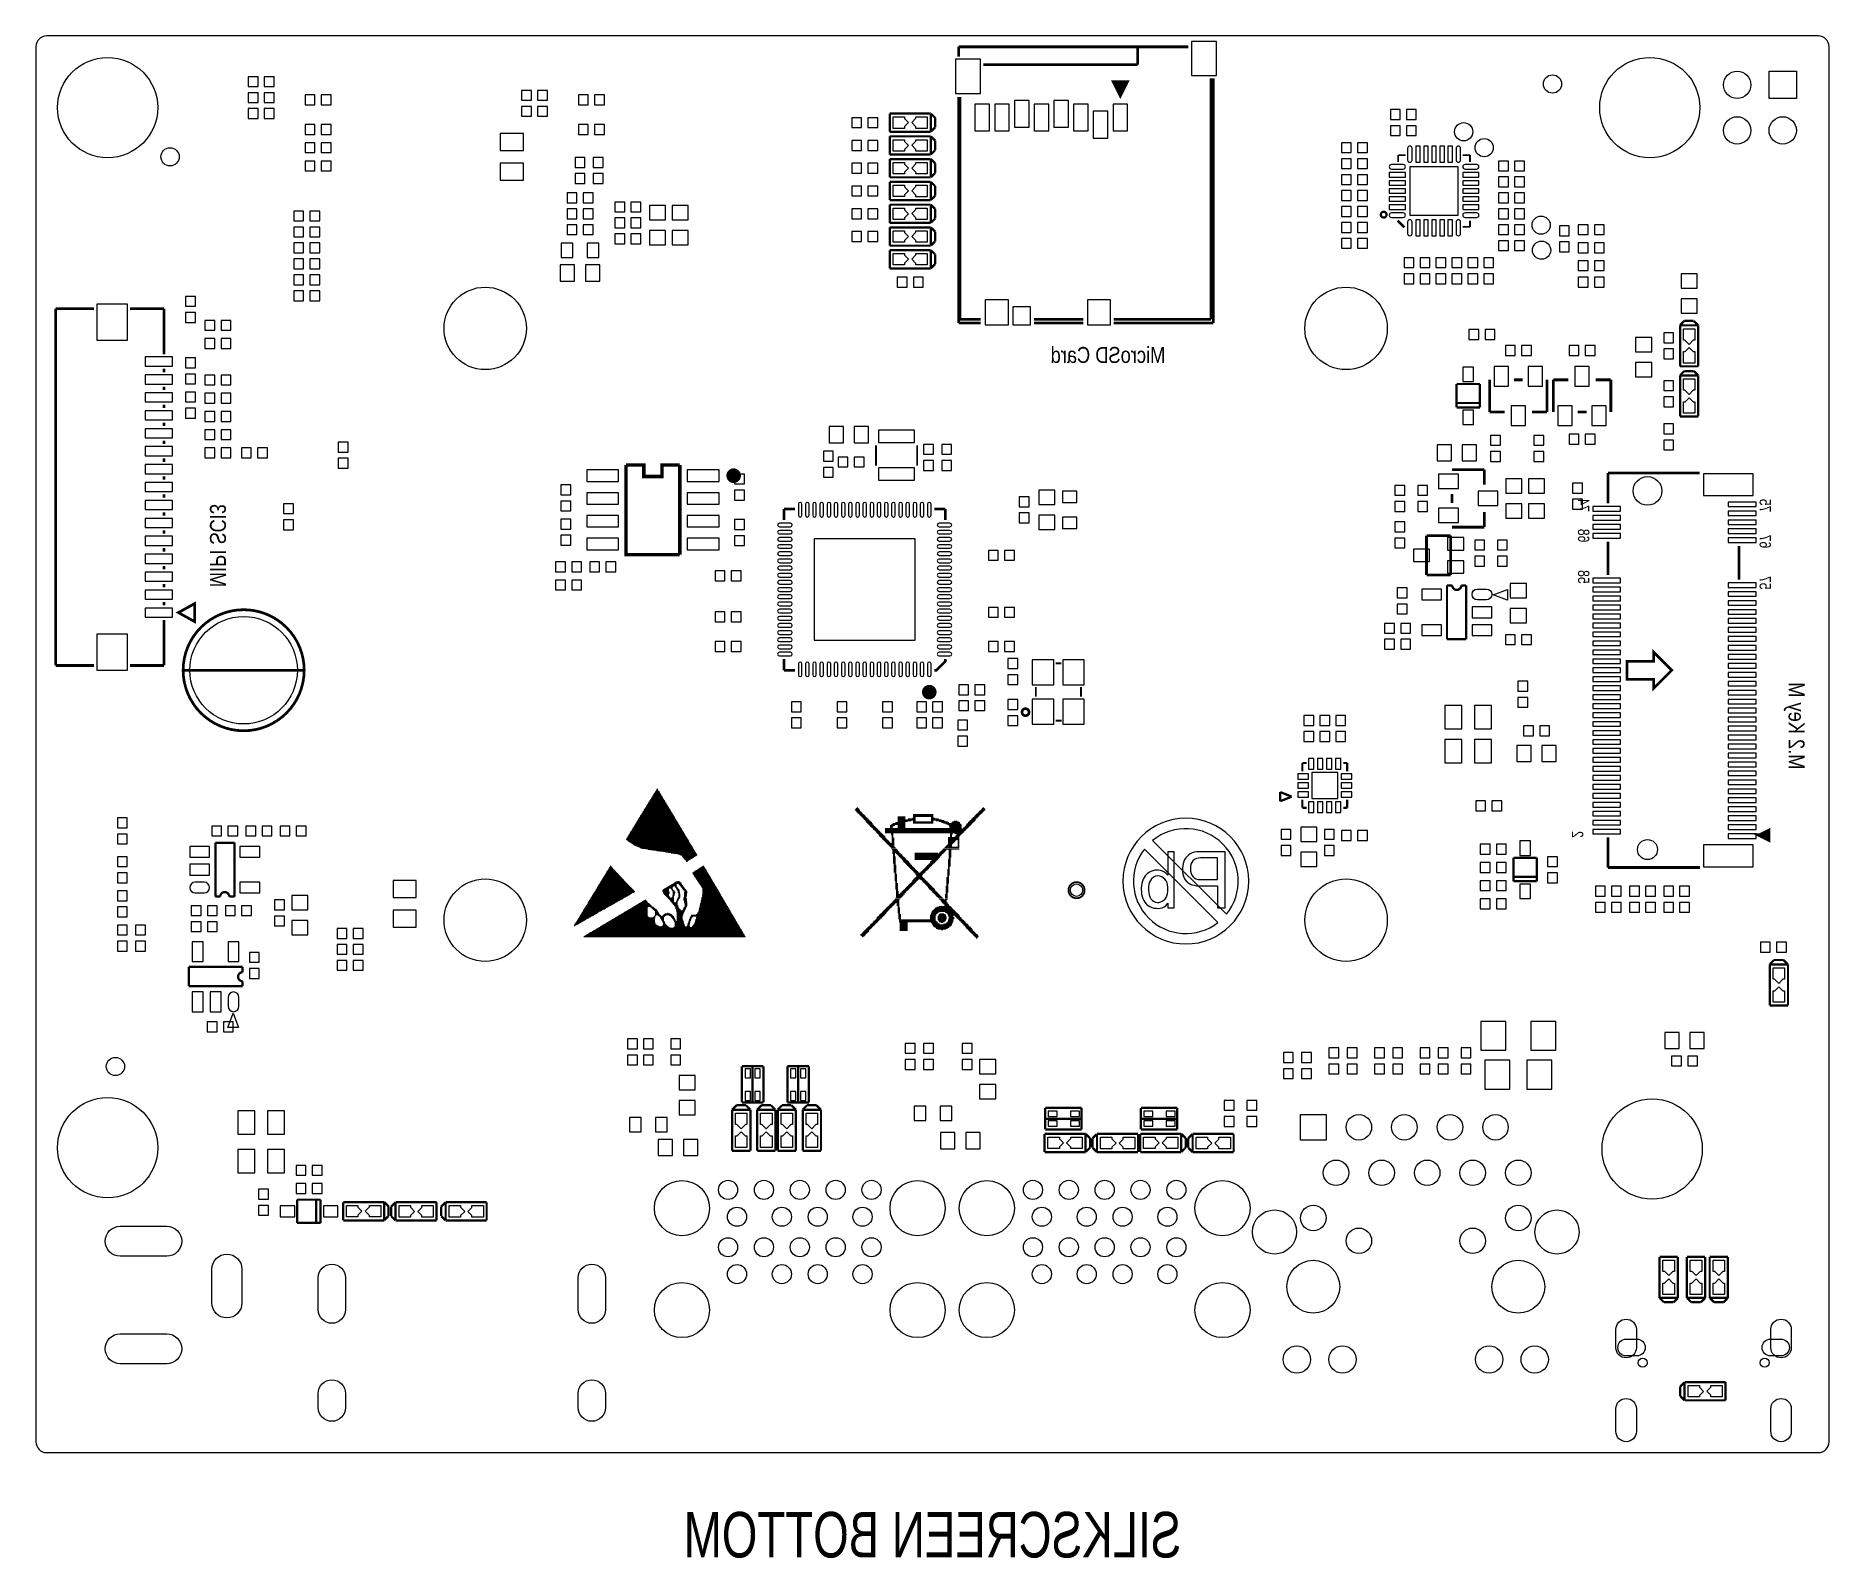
# Model space of a CAD drawing. Extents: x 0 to 100, y -6 to 78.
import ezdxf
from ezdxf.enums import TextEntityAlignment as Align

# ---------------------------------------------------------------- set-up
doc = ezdxf.new("R2010")
doc.units = 0
for name, color, linetype in [('BG_OUTLINE', 2, 'CONTINUOUS'), ('BG_SILKSCREEN_BOTTOM', 1, 'CONTINUOUS'), ('PG_SILKSCREEN_BOTTOM', 3, 'CONTINUOUS'), ('PIN_BOTTOM', 4, 'CONTINUOUS')]:
    doc.layers.add(name, color=color, linetype=linetype)

msp = doc.modelspace()

# ---------------------------------------------------------------- texts
at = {"layer": 'BG_SILKSCREEN_BOTTOM', "text_generation_flag": 2, "width": 0.857143}
msp.add_text('MicroSD Card', height=0.889, dxfattribs=at).set_placement((62.484, 60.2615))
for s, p in [('MIPI SCI3', (9.2075, 47.752)), ('M.2 Key M', (97.239658, 37.592))]:
    msp.add_text(s, height=0.889, rotation=270, dxfattribs=at).set_placement(p)
at = {"layer": 'BG_SILKSCREEN_BOTTOM', "text_generation_flag": 2, "width": 0.75}
msp.add_text('SILKSCREEN BOTTOM', height=2.54, dxfattribs=at).set_placement((49.500028, -6.35), align=Align.CENTER)
at = {"layer": 'PG_SILKSCREEN_BOTTOM', "text_generation_flag": 2, "width": 0.804}
for s, p in [('74', (85.495181, 51.95222)), ('75', (95.622186, 51.92522)), ('68', (85.495181, 50.252224)), ('67', (95.622186, 49.925224)), ('58', (85.495181, 47.952203)), ('57', (95.622186, 47.625203)), ('2', (85.1535, 33.782))]:
    msp.add_text(s, height=0.635, rotation=270, dxfattribs=at).set_placement(p)

# ---------------------------------------------------------------- linework, layer by layer
at = {"layer": 'BG_OUTLINE'}
msp.add_lwpolyline([(99.50003, 77.899793, 0.414355), (98.900132, 78.499995), (0.100228, 78.499995, 0.414346), (-0.499974, 77.899793), (-0.499974, 0.099797, 0.414234), (0.100228, -0.500101), (98.900132, -0.500101, 0.414211), (99.50003, 0.099797)], format="xyb", close=True, dxfattribs=at)
at = {"layer": 'BG_SILKSCREEN_BOTTOM', "const_width": 0.041097}
for points in [[(45.151243, 35.336937), (45.461301, 35.336937)], [(45.192493, 35.378365), (45.419924, 35.378365)], [(45.192493, 35.295688), (45.461301, 35.295688)], [(45.23392, 35.419589), (45.378497, 35.419589)], [(45.23392, 35.254311), (45.502551, 35.254311)], [(45.275144, 35.460991), (45.337247, 35.460991)], [(45.275144, 35.212884), (45.543927, 35.212884)], [(45.316546, 35.171634), (45.585202, 35.171634)], [(45.357974, 35.130257), (45.626604, 35.130257)], [(45.399198, 35.088982), (45.667981, 35.088982)], [(45.4406, 35.047606), (45.709256, 35.047606)], [(45.481875, 35.006204), (45.750658, 35.006204)], [(48.416896, 35.088982), (49.553774, 35.088982)], [(48.416896, 35.047606), (49.553774, 35.047606)], [(48.416896, 35.006204), (49.553774, 35.006204)], [(51.848004, 35.006204), (52.116787, 35.006204)], [(51.889406, 35.047606), (52.158062, 35.047606)], [(51.930783, 35.088982), (52.199438, 35.088982)], [(51.972058, 35.130257), (52.240688, 35.130257)], [(52.01346, 35.171634), (52.282115, 35.171634)], [(52.054684, 35.212884), (52.323492, 35.212884)], [(52.096111, 35.254311), (52.364742, 35.254311)], [(52.137361, 35.295688), (52.406169, 35.295688)], [(52.178737, 35.336937), (52.447393, 35.336937)], [(52.220165, 35.378365), (52.447393, 35.378365)], [(52.261389, 35.419589), (52.406169, 35.419589)], [(52.302791, 35.460991), (52.364742, 35.460991)], [(45.523252, 34.964929), (45.791882, 34.964929)], [(45.564654, 34.923552), (45.833309, 34.923552)], [(45.605878, 34.882303), (45.874711, 34.882303)], [(45.647305, 34.840875), (45.915936, 34.840875)], [(45.688555, 34.799499), (45.957363, 34.799499)], [(45.729931, 34.758249), (45.998587, 34.758249)], [(45.771359, 34.716822), (46.039989, 34.716822)], [(45.771359, 34.675597), (46.081264, 34.675597)], [(45.812608, 34.634195), (46.122641, 34.634195)], [(45.853985, 34.592768), (46.164043, 34.592768)], [(45.89526, 34.551544), (46.164043, 34.551544)], [(45.936662, 34.510142), (46.205318, 34.510142)], [(45.977886, 34.468918), (46.246694, 34.468918)], [(46.019314, 34.42749), (46.287944, 34.42749)], [(46.06069, 34.386241), (46.329371, 34.386241)], [(46.10194, 34.344864), (46.370748, 34.344864)], [(46.143367, 34.303437), (46.411998, 34.303437)], [(46.184591, 34.262187), (46.453425, 34.262187)], [(46.225993, 34.22081), (46.494649, 34.22081)], [(46.267421, 34.179535), (46.536051, 34.179535)], [(46.308645, 34.138133), (46.577428, 34.138133)], [(46.350047, 34.096757), (46.618703, 34.096757)], [(46.391322, 34.055482), (46.660105, 34.055482)], [(46.432699, 34.014105), (46.701329, 34.014105)], [(46.846109, 34.303437), (51.124714, 34.303437)], [(46.846109, 34.262187), (51.414045, 34.262187)], [(46.846109, 34.22081), (51.372668, 34.22081)], [(46.846109, 34.179535), (51.331241, 34.179535)], [(46.846109, 34.138133), (51.289991, 34.138133)], [(46.846109, 34.096757), (51.248615, 34.096757)], [(46.846109, 34.055482), (51.20734, 34.055482)], [(47.13544, 34.468918), (47.404096, 34.468918)], [(47.13544, 34.42749), (47.321445, 34.42749)], [(47.13544, 34.386241), (47.280195, 34.386241)], [(47.13544, 34.344864), (47.280195, 34.344864)], [(47.176868, 34.510142), (47.982937, 34.510142)], [(47.176868, 34.014105), (47.321445, 34.014105)], [(47.218092, 34.551544), (47.982937, 34.551544)], [(47.300769, 34.592768), (47.982937, 34.592768)], [(47.424823, 34.634195), (47.982937, 34.634195)], [(47.548825, 34.964929), (47.982937, 34.964929)], [(47.548825, 34.923552), (47.982937, 34.923552)], [(47.548825, 34.882303), (47.982937, 34.882303)], [(47.548825, 34.840875), (47.982937, 34.840875)], [(47.548825, 34.799499), (48.56165, 34.799499)], [(47.548825, 34.758249), (48.56165, 34.758249)], [(47.548825, 34.716822), (48.313543, 34.716822)], [(47.548825, 34.675597), (48.106838, 34.675597)], [(47.548825, 34.468918), (47.982937, 34.468918)], [(47.548825, 34.42749), (47.982937, 34.42749)], [(47.548825, 34.386241), (47.982937, 34.386241)], [(47.548825, 34.344864), (47.982937, 34.344864)], [(48.127539, 34.840875), (48.56165, 34.840875)], [(48.375646, 34.882303), (48.56165, 34.882303)], [(48.416896, 34.964929), (49.553774, 34.964929)], [(48.416896, 34.923552), (48.56165, 34.923552)], [(48.416896, 34.716822), (48.56165, 34.716822)], [(48.416896, 34.675597), (49.553774, 34.675597)], [(48.416896, 34.634195), (49.553774, 34.634195)], [(48.416896, 34.592768), (49.553774, 34.592768)], [(49.408994, 34.923552), (49.553774, 34.923552)], [(49.408994, 34.882303), (49.636401, 34.882303)], [(49.408994, 34.840875), (49.843106, 34.840875)], [(49.408994, 34.799499), (50.008561, 34.799499)], [(49.408994, 34.758249), (50.132437, 34.758249)], [(49.408994, 34.716822), (49.553774, 34.716822)], [(49.698504, 34.716822), (50.215267, 34.716822)], [(49.863781, 34.675597), (50.339168, 34.675597)], [(49.987835, 34.634195), (50.421794, 34.634195)], [(50.111889, 34.592768), (51.04191, 34.592768)], [(50.23579, 34.551544), (51.083286, 34.551544)], [(50.318441, 34.510142), (51.124714, 34.510142)], [(50.401271, 34.468918), (51.124714, 34.468918)], [(50.442495, 34.42749), (51.124714, 34.42749)], [(50.442495, 34.386241), (51.124714, 34.386241)], [(50.442495, 34.344864), (51.124714, 34.344864)], [(50.483897, 34.014105), (50.628499, 34.014105)], [(50.566549, 34.634195), (51.04191, 34.634195)], [(50.607951, 34.675597), (50.959233, 34.675597)], [(50.690602, 34.716822), (50.876606, 34.716822)], [(50.731852, 34.014105), (51.165938, 34.014105)], [(51.186664, 34.303437), (51.455295, 34.303437)], [(51.227888, 34.344864), (51.496722, 34.344864)], [(51.26929, 34.386241), (51.537946, 34.386241)], [(51.310718, 34.42749), (51.579348, 34.42749)], [(51.351942, 34.468918), (51.620725, 34.468918)], [(51.393344, 34.551544), (51.703402, 34.551544)], [(51.393344, 34.510142), (51.662, 34.510142)], [(51.434619, 34.592768), (51.744626, 34.592768)], [(51.475996, 34.634195), (51.786053, 34.634195)], [(51.517398, 34.675597), (51.827455, 34.675597)], [(51.558673, 34.716822), (51.86868, 34.716822)], [(51.600049, 34.758249), (51.910107, 34.758249)], [(51.641299, 34.799499), (51.910107, 34.799499)], [(51.682675, 34.840875), (51.951357, 34.840875)], [(51.724103, 34.882303), (51.992733, 34.882303)], [(51.765352, 34.923552), (52.034008, 34.923552)], [(51.806729, 34.964929), (52.07541, 34.964929)], [(46.474101, 33.972856), (46.742756, 33.972856)], [(46.474101, 33.931428), (46.784006, 33.931428)], [(46.515325, 33.890052), (46.825383, 33.890052)], [(46.556752, 33.848802), (46.86681, 33.848802)], [(46.598002, 33.807375), (46.86681, 33.807375)], [(46.639378, 33.76615), (46.90806, 33.76615)], [(46.680806, 33.724748), (46.949436, 33.724748)], [(46.722055, 33.683473), (46.990711, 33.683473)], [(46.763432, 33.642097), (47.032088, 33.642097)], [(46.804707, 33.600695), (47.07349, 33.600695)], [(46.846109, 33.55942), (47.114765, 33.55942)], [(46.887333, 33.518043), (47.156141, 33.518043)], [(46.928761, 33.476794), (47.362872, 33.476794)], [(46.970137, 33.435417), (47.362872, 33.435417)], [(47.011387, 33.39399), (47.362872, 33.39399)], [(47.052814, 33.35274), (47.362872, 33.35274)], [(47.094038, 33.311363), (47.362872, 33.311363)], [(47.13544, 33.270088), (47.404096, 33.270088)], [(47.176868, 33.972856), (47.321445, 33.972856)], [(47.176868, 33.931428), (47.321445, 33.931428)], [(47.176868, 33.228686), (47.445498, 33.228686)], [(47.176868, 33.18731), (47.486875, 33.18731)], [(47.218092, 33.890052), (47.321445, 33.890052)], [(47.218092, 33.848802), (47.321445, 33.848802)], [(47.218092, 33.807375), (47.321445, 33.807375)], [(47.218092, 33.76615), (47.362872, 33.76615)], [(47.218092, 33.724748), (47.362872, 33.724748)], [(47.218092, 33.683473), (47.362872, 33.683473)], [(47.218092, 33.642097), (47.362872, 33.642097)], [(47.218092, 33.600695), (47.362872, 33.600695)], [(47.218092, 33.55942), (47.362872, 33.55942)], [(47.218092, 33.518043), (47.362872, 33.518043)], [(47.218092, 33.146035), (47.52815, 33.146035)], [(47.259494, 33.104633), (47.569552, 33.104633)], [(47.259494, 33.063409), (47.569552, 33.063409)], [(47.259494, 33.021981), (47.610776, 33.021981)], [(47.259494, 32.980605), (47.652203, 32.980605)], [(49.905209, 32.980605), (50.173839, 32.980605)], [(49.946458, 33.021981), (50.215267, 33.021981)], [(49.987835, 33.063409), (50.256491, 33.063409)], [(50.02911, 33.104633), (50.297893, 33.104633)], [(50.070512, 33.146035), (51.00066, 33.146035)], [(50.111889, 33.18731), (51.00066, 33.18731)], [(50.153164, 33.228686), (51.00066, 33.228686)], [(50.19454, 33.270088), (51.00066, 33.270088)], [(50.23579, 33.311363), (50.587275, 33.311363)], [(50.277217, 33.35274), (50.587275, 33.35274)], [(50.318441, 33.39399), (50.587275, 33.39399)], [(50.359843, 33.807375), (51.00066, 33.807375)], [(50.359843, 33.76615), (51.00066, 33.76615)], [(50.359843, 33.724748), (51.00066, 33.724748)], [(50.359843, 33.683473), (51.00066, 33.683473)], [(50.359843, 33.642097), (50.835179, 33.642097)], [(50.359843, 33.600695), (50.793955, 33.600695)], [(50.359843, 33.55942), (50.752553, 33.55942)], [(50.359843, 33.518043), (50.711278, 33.518043)], [(50.359843, 33.476794), (50.669901, 33.476794)], [(50.359843, 33.435417), (50.628499, 33.435417)], [(50.401271, 33.104633), (50.545848, 33.104633)], [(50.401271, 33.063409), (50.545848, 33.063409)], [(50.401271, 33.021981), (50.545848, 33.021981)], [(50.401271, 32.980605), (50.545848, 32.980605)], [(50.483897, 33.972856), (50.628499, 33.972856)], [(50.483897, 33.931428), (50.587275, 33.931428)], [(50.483897, 33.890052), (50.587275, 33.890052)], [(50.483897, 33.848802), (50.587275, 33.848802)], [(50.731852, 33.848802), (51.00066, 33.848802)], [(50.773228, 33.890052), (51.04191, 33.890052)], [(50.814656, 33.931428), (51.083286, 33.931428)], [(50.855905, 33.972856), (51.124714, 33.972856)], [(50.897282, 33.642097), (51.00066, 33.642097)], [(50.897282, 33.600695), (51.00066, 33.600695)], [(50.897282, 33.55942), (51.00066, 33.55942)], [(50.897282, 33.518043), (51.00066, 33.518043)], [(50.897282, 33.476794), (51.00066, 33.476794)], [(50.897282, 33.435417), (51.00066, 33.435417)], [(50.897282, 33.39399), (51.00066, 33.39399)], [(50.897282, 33.35274), (51.00066, 33.35274)], [(50.897282, 33.311363), (51.00066, 33.311363)], [(47.259494, 32.939355), (47.693453, 32.939355)], [(47.259494, 32.897928), (47.404096, 32.897928)], [(47.300769, 32.856703), (47.404096, 32.856703)], [(47.300769, 32.815301), (47.404096, 32.815301)], [(47.300769, 32.774026), (47.404096, 32.774026)], [(47.300769, 32.73265), (47.445498, 32.73265)], [(47.300769, 32.691248), (47.445498, 32.691248)], [(47.300769, 32.649973), (47.445498, 32.649973)], [(47.300769, 32.608596), (47.445498, 32.608596)], [(47.300769, 32.567347), (47.445498, 32.567347)], [(47.300769, 32.525919), (47.445498, 32.525919)], [(47.300769, 32.484543), (47.445498, 32.484543)], [(47.300769, 32.443293), (47.445498, 32.443293)], [(47.300769, 32.401916), (47.445498, 32.401916)], [(47.300769, 32.360641), (47.445498, 32.360641)], [(47.342146, 32.319239), (47.445498, 32.319239)], [(47.342146, 32.277863), (47.445498, 32.277863)], [(47.342146, 32.236588), (47.486875, 32.236588)], [(47.342146, 32.195186), (47.486875, 32.195186)], [(47.342146, 32.153962), (47.486875, 32.153962)], [(47.342146, 32.112534), (47.486875, 32.112534)], [(47.342146, 32.071132), (47.486875, 32.071132)], [(47.342146, 32.029908), (47.486875, 32.029908)], [(47.342146, 31.988481), (47.486875, 31.988481)], [(47.466199, 32.897928), (47.73483, 32.897928)], [(47.507449, 32.856703), (47.776257, 32.856703)], [(47.548825, 32.815301), (47.817507, 32.815301)], [(47.590253, 32.774026), (47.858883, 32.774026)], [(47.631502, 32.73265), (47.900158, 32.73265)], [(47.672879, 32.691248), (47.94156, 32.691248)], [(47.714154, 32.649973), (47.982937, 32.649973)], [(47.755556, 32.608596), (48.024212, 32.608596)], [(47.79678, 32.567347), (48.065588, 32.567347)], [(47.838208, 32.525919), (48.106838, 32.525919)], [(47.838208, 32.484543), (48.148265, 32.484543)], [(47.87961, 32.443293), (48.189642, 32.443293)], [(47.920834, 32.401916), (48.230892, 32.401916)], [(47.962261, 32.360641), (48.272319, 32.360641)], [(48.003511, 32.319239), (48.272319, 32.319239)], [(48.044887, 32.277863), (48.313543, 32.277863)], [(48.086315, 32.236588), (48.354945, 32.236588)], [(48.127539, 32.195186), (48.396373, 32.195186)], [(48.168941, 32.153962), (48.437597, 32.153962)], [(48.210216, 32.112534), (48.478999, 32.112534)], [(48.251593, 32.071132), (48.520274, 32.071132)], [(48.292995, 32.029908), (48.56165, 32.029908)], [(48.33427, 31.988481), (48.6029, 31.988481)], [(48.4997, 32.939355), (49.801831, 32.939355)], [(48.4997, 32.897928), (50.091213, 32.897928)], [(48.4997, 32.856703), (50.049786, 32.856703)], [(48.4997, 32.815301), (50.008561, 32.815301)], [(48.4997, 32.774026), (49.967159, 32.774026)], [(48.4997, 32.73265), (49.925732, 32.73265)], [(48.4997, 32.691248), (49.925732, 32.691248)], [(48.4997, 32.649973), (49.884508, 32.649973)], [(48.4997, 32.608596), (49.843106, 32.608596)], [(48.4997, 32.567347), (49.801831, 32.567347)], [(48.954334, 31.988481), (49.22299, 31.988481)], [(48.995762, 32.029908), (49.264392, 32.029908)], [(49.037011, 32.071132), (49.30582, 32.071132)], [(49.078388, 32.112534), (49.347044, 32.112534)], [(49.119663, 32.153962), (49.388446, 32.153962)], [(49.16104, 32.195186), (49.429721, 32.195186)], [(49.202442, 32.236588), (49.471097, 32.236588)], [(49.243717, 32.277863), (49.512347, 32.277863)], [(49.285093, 32.319239), (49.553774, 32.319239)], [(49.326343, 32.360641), (49.595151, 32.360641)], [(49.36777, 32.443293), (49.677777, 32.443293)], [(49.36777, 32.401916), (49.636401, 32.401916)], [(49.408994, 32.484543), (49.719052, 32.484543)], [(49.450396, 32.525919), (49.760454, 32.525919)], [(49.863781, 32.939355), (50.132437, 32.939355)], [(50.318441, 32.029908), (50.463221, 32.029908)], [(50.318441, 31.988481), (50.463221, 31.988481)], [(50.359843, 32.567347), (50.504598, 32.567347)], [(50.359843, 32.525919), (50.504598, 32.525919)], [(50.359843, 32.484543), (50.504598, 32.484543)], [(50.359843, 32.443293), (50.504598, 32.443293)], [(50.359843, 32.401916), (50.504598, 32.401916)], [(50.359843, 32.360641), (50.504598, 32.360641)], [(50.359843, 32.319239), (50.504598, 32.319239)], [(50.359843, 32.277863), (50.504598, 32.277863)], [(50.359843, 32.236588), (50.504598, 32.236588)], [(50.359843, 32.195186), (50.504598, 32.195186)], [(50.359843, 32.153962), (50.463221, 32.153962)], [(50.359843, 32.112534), (50.463221, 32.112534)], [(50.359843, 32.071132), (50.463221, 32.071132)], [(50.401271, 32.939355), (50.545848, 32.939355)], [(50.401271, 32.897928), (50.545848, 32.897928)], [(50.401271, 32.856703), (50.545848, 32.856703)], [(50.401271, 32.815301), (50.545848, 32.815301)], [(50.401271, 32.774026), (50.545848, 32.774026)], [(50.401271, 32.73265), (50.545848, 32.73265)], [(50.401271, 32.691248), (50.545848, 32.691248)], [(50.401271, 32.649973), (50.504598, 32.649973)], [(50.401271, 32.608596), (50.504598, 32.608596)], [(47.342146, 31.947231), (47.486875, 31.947231)], [(47.342146, 31.905854), (47.486875, 31.905854)], [(47.342146, 31.864579), (47.486875, 31.864579)], [(47.383548, 31.823203), (47.486875, 31.823203)], [(47.383548, 31.781801), (47.486875, 31.781801)], [(47.383548, 31.740526), (47.52815, 31.740526)], [(47.383548, 31.699149), (47.52815, 31.699149)], [(47.383548, 31.6579), (47.52815, 31.6579)], [(47.383548, 31.616472), (47.52815, 31.616472)], [(47.383548, 31.575096), (47.52815, 31.575096)], [(47.383548, 31.533846), (47.52815, 31.533846)], [(47.383548, 31.492419), (47.52815, 31.492419)], [(47.383548, 31.451194), (47.52815, 31.451194)], [(47.383548, 31.409792), (47.52815, 31.409792)], [(47.383548, 31.368416), (47.52815, 31.368416)], [(47.424823, 31.327141), (47.52815, 31.327141)], [(47.424823, 31.285739), (47.52815, 31.285739)], [(47.424823, 31.244515), (47.569552, 31.244515)], [(47.424823, 31.203087), (47.569552, 31.203087)], [(47.424823, 31.161685), (47.569552, 31.161685)], [(47.424823, 31.120461), (47.569552, 31.120461)], [(47.424823, 31.079034), (47.569552, 31.079034)], [(47.424823, 31.037784), (47.569552, 31.037784)], [(47.424823, 30.996407), (47.569552, 30.996407)], [(48.003511, 30.996407), (48.272319, 30.996407)], [(48.044887, 31.037784), (48.313543, 31.037784)], [(48.086315, 31.079034), (48.354945, 31.079034)], [(48.127539, 31.120461), (48.396373, 31.120461)], [(48.168941, 31.161685), (48.437597, 31.161685)], [(48.210216, 31.203087), (48.478999, 31.203087)], [(48.251593, 31.244515), (48.520274, 31.244515)], [(48.292995, 31.285739), (48.56165, 31.285739)], [(48.33427, 31.327141), (48.6029, 31.327141)], [(48.375646, 31.947231), (48.644277, 31.947231)], [(48.375646, 31.409792), (48.685704, 31.409792)], [(48.375646, 31.368416), (48.644277, 31.368416)], [(48.416896, 31.905854), (48.685704, 31.905854)], [(48.416896, 31.451194), (48.726954, 31.451194)], [(48.458323, 31.864579), (48.726954, 31.864579)], [(48.458323, 31.492419), (49.057712, 31.492419)], [(48.4997, 31.823203), (49.057712, 31.823203)], [(48.4997, 31.533846), (49.016285, 31.533846)], [(48.540949, 31.781801), (49.016285, 31.781801)], [(48.540949, 31.740526), (48.975061, 31.740526)], [(48.540949, 31.575096), (48.975061, 31.575096)], [(48.582326, 31.699149), (48.933659, 31.699149)], [(48.582326, 31.616472), (48.933659, 31.616472)], [(48.623601, 31.6579), (48.933659, 31.6579)], [(48.830281, 31.864579), (49.099089, 31.864579)], [(48.830281, 31.451194), (49.099089, 31.451194)], [(48.871708, 31.905854), (49.140339, 31.905854)], [(48.871708, 31.409792), (49.140339, 31.409792)], [(48.912958, 31.947231), (49.181766, 31.947231)], [(48.912958, 31.368416), (49.181766, 31.368416)], [(48.954334, 31.327141), (49.22299, 31.327141)], [(48.995762, 31.285739), (49.264392, 31.285739)], [(49.037011, 31.244515), (49.30582, 31.244515)], [(49.078388, 31.203087), (49.347044, 31.203087)], [(49.119663, 31.161685), (49.388446, 31.161685)], [(49.16104, 31.120461), (49.429721, 31.120461)], [(49.202442, 31.079034), (49.471097, 31.079034)], [(49.243717, 31.037784), (49.512347, 31.037784)], [(49.243717, 30.996407), (49.553774, 30.996407)], [(50.23579, 31.079034), (50.380544, 31.079034)], [(50.23579, 31.037784), (50.380544, 31.037784)], [(50.23579, 30.996407), (50.380544, 30.996407)], [(50.277217, 31.575096), (50.421794, 31.575096)], [(50.277217, 31.533846), (50.421794, 31.533846)], [(50.277217, 31.492419), (50.421794, 31.492419)], [(50.277217, 31.451194), (50.421794, 31.451194)], [(50.277217, 31.409792), (50.421794, 31.409792)], [(50.277217, 31.368416), (50.421794, 31.368416)], [(50.277217, 31.327141), (50.421794, 31.327141)], [(50.277217, 31.285739), (50.421794, 31.285739)], [(50.277217, 31.244515), (50.421794, 31.244515)], [(50.277217, 31.203087), (50.380544, 31.203087)], [(50.277217, 31.161685), (50.380544, 31.161685)], [(50.277217, 31.120461), (50.380544, 31.120461)], [(50.318441, 31.947231), (50.463221, 31.947231)], [(50.318441, 31.905854), (50.463221, 31.905854)], [(50.318441, 31.864579), (50.463221, 31.864579)], [(50.318441, 31.823203), (50.463221, 31.823203)], [(50.318441, 31.781801), (50.463221, 31.781801)], [(50.318441, 31.740526), (50.463221, 31.740526)], [(50.318441, 31.699149), (50.463221, 31.699149)], [(50.318441, 31.6579), (50.421794, 31.6579)], [(50.318441, 31.616472), (50.421794, 31.616472)], [(47.052814, 30.004283), (47.321445, 30.004283)], [(47.094038, 30.045685), (47.362872, 30.045685)], [(47.13544, 30.08696), (47.404096, 30.08696)], [(47.176868, 30.128337), (47.445498, 30.128337)], [(47.218092, 30.169587), (47.652203, 30.169587)], [(47.259494, 30.211014), (47.652203, 30.211014)], [(47.300769, 30.252238), (47.652203, 30.252238)], [(47.342146, 30.29364), (47.652203, 30.29364)], [(47.383548, 30.376292), (47.693453, 30.376292)], [(47.383548, 30.335068), (47.652203, 30.335068)], [(47.424823, 30.955132), (47.569552, 30.955132)], [(47.424823, 30.913756), (47.569552, 30.913756)], [(47.424823, 30.417694), (47.73483, 30.417694)], [(47.466199, 30.872354), (47.569552, 30.872354)], [(47.466199, 30.831079), (47.569552, 30.831079)], [(47.466199, 30.789702), (47.610776, 30.789702)], [(47.466199, 30.748453), (47.610776, 30.748453)], [(47.466199, 30.707025), (47.610776, 30.707025)], [(47.466199, 30.665649), (47.610776, 30.665649)], [(47.466199, 30.624399), (47.94156, 30.624399)], [(47.466199, 30.582972), (47.900158, 30.582972)], [(47.466199, 30.541747), (47.858883, 30.541747)], [(47.466199, 30.500345), (47.817507, 30.500345)], [(47.466199, 30.458918), (47.776257, 30.458918)], [(47.507449, 30.128337), (47.652203, 30.128337)], [(47.507449, 30.08696), (47.652203, 30.08696)], [(47.507449, 30.045685), (47.652203, 30.045685)], [(47.507449, 30.004283), (47.652203, 30.004283)], [(47.672879, 30.665649), (47.94156, 30.665649)], [(47.714154, 30.707025), (47.982937, 30.707025)], [(47.755556, 30.748453), (48.024212, 30.748453)], [(47.79678, 30.789702), (48.065588, 30.789702)], [(47.838208, 30.831079), (48.106838, 30.831079)], [(47.87961, 30.872354), (48.148265, 30.872354)], [(47.920834, 30.913756), (48.189642, 30.913756)], [(47.962261, 30.955132), (48.230892, 30.955132)], [(49.285093, 30.955132), (49.595151, 30.955132)], [(49.326343, 30.913756), (49.636401, 30.913756)], [(49.36777, 30.872354), (49.636401, 30.872354)], [(49.408994, 30.831079), (49.677777, 30.831079)], [(49.450396, 30.789702), (49.719052, 30.789702)], [(49.491824, 30.748453), (49.760454, 30.748453)], [(49.533048, 30.707025), (49.801831, 30.707025)], [(49.57445, 30.665649), (49.843106, 30.665649)], [(49.615725, 30.624399), (49.884508, 30.624399)], [(49.657102, 30.582972), (49.925732, 30.582972)], [(49.698504, 30.541747), (49.967159, 30.541747)], [(49.739728, 30.500345), (50.008561, 30.500345)], [(49.781155, 30.458918), (50.049786, 30.458918)], [(49.822405, 30.417694), (50.091213, 30.417694)], [(49.863781, 30.376292), (50.132437, 30.376292)], [(49.905209, 30.335068), (50.339168, 30.335068)], [(49.946458, 30.29364), (50.297893, 30.29364)], [(49.946458, 30.252238), (50.297893, 30.252238)], [(49.987835, 30.211014), (50.297893, 30.211014)], [(50.02911, 30.169587), (50.339168, 30.169587)], [(50.070512, 30.128337), (50.339168, 30.128337)], [(50.111889, 30.08696), (50.380544, 30.08696)], [(50.153164, 30.045685), (50.421794, 30.045685)], [(50.153164, 30.004283), (50.463221, 30.004283)], [(50.19454, 30.624399), (50.339168, 30.624399)], [(50.19454, 30.582972), (50.339168, 30.582972)], [(50.19454, 30.541747), (50.339168, 30.541747)], [(50.19454, 30.500345), (50.339168, 30.500345)], [(50.19454, 30.458918), (50.339168, 30.458918)], [(50.19454, 30.417694), (50.339168, 30.417694)], [(50.19454, 30.376292), (50.339168, 30.376292)], [(50.23579, 30.955132), (50.380544, 30.955132)], [(50.23579, 30.913756), (50.380544, 30.913756)], [(50.23579, 30.872354), (50.380544, 30.872354)], [(50.23579, 30.831079), (50.380544, 30.831079)], [(50.23579, 30.789702), (50.380544, 30.789702)], [(50.23579, 30.748453), (50.380544, 30.748453)], [(50.23579, 30.707025), (50.339168, 30.707025)], [(50.23579, 30.665649), (50.339168, 30.665649)], [(46.10194, 29.012185), (46.370748, 29.012185)], [(46.143367, 29.05346), (46.411998, 29.05346)], [(46.184591, 29.094836), (46.453425, 29.094836)], [(46.225993, 29.136238), (46.494649, 29.136238)], [(46.267421, 29.177513), (46.536051, 29.177513)], [(46.308645, 29.21889), (46.577428, 29.21889)], [(46.350047, 29.26014), (46.618703, 29.26014)], [(46.391322, 29.342791), (46.701329, 29.342791)], [(46.391322, 29.301567), (46.660105, 29.301567)], [(46.432699, 29.384193), (46.742756, 29.384193)], [(46.474101, 29.42557), (46.784006, 29.42557)], [(46.515325, 29.466845), (46.825383, 29.466845)], [(46.556752, 29.508247), (46.86681, 29.508247)], [(46.598002, 29.549471), (46.90806, 29.549471)], [(46.639378, 29.590898), (46.949436, 29.590898)], [(46.680806, 29.6323), (46.949436, 29.6323)], [(46.722055, 29.673525), (46.990711, 29.673525)], [(46.763432, 29.714952), (47.032088, 29.714952)], [(46.804707, 29.756202), (47.07349, 29.756202)], [(46.846109, 29.797578), (47.114765, 29.797578)], [(46.887333, 29.839006), (47.156141, 29.839006)], [(46.928761, 29.880255), (47.197391, 29.880255)], [(46.970137, 29.921632), (47.238818, 29.921632)], [(47.011387, 29.962907), (47.280195, 29.962907)], [(47.548825, 29.962907), (47.652203, 29.962907)], [(47.548825, 29.921632), (47.652203, 29.921632)], [(47.548825, 29.880255), (47.693453, 29.880255)], [(47.548825, 29.839006), (47.693453, 29.839006)], [(47.548825, 29.797578), (47.693453, 29.797578)], [(47.548825, 29.756202), (47.693453, 29.756202)], [(47.548825, 29.714952), (47.693453, 29.714952)], [(47.548825, 29.673525), (47.693453, 29.673525)], [(47.548825, 29.6323), (47.693453, 29.6323)], [(47.548825, 29.590898), (47.693453, 29.590898)], [(47.590253, 29.549471), (47.693453, 29.549471)], [(47.590253, 29.508247), (47.73483, 29.508247)], [(47.590253, 29.466845), (47.73483, 29.466845)], [(47.590253, 29.42557), (47.73483, 29.42557)], [(47.590253, 29.384193), (47.73483, 29.384193)], [(47.590253, 29.342791), (47.73483, 29.342791)], [(47.590253, 29.301567), (47.73483, 29.301567)], [(47.590253, 29.26014), (47.73483, 29.26014)], [(47.631502, 29.21889), (49.677777, 29.21889)], [(47.631502, 29.177513), (49.677777, 29.177513)], [(47.631502, 29.136238), (49.719052, 29.136238)], [(47.631502, 29.094836), (49.760454, 29.094836)], [(47.672879, 29.05346), (48.106838, 29.05346)], [(47.672879, 29.012185), (48.106838, 29.012185)], [(49.36777, 29.466845), (49.719052, 29.466845)], [(49.36777, 29.42557), (49.677777, 29.42557)], [(49.36777, 29.384193), (49.677777, 29.384193)], [(49.36777, 29.342791), (49.677777, 29.342791)], [(49.36777, 29.301567), (49.677777, 29.301567)], [(49.36777, 29.26014), (49.677777, 29.26014)], [(49.408994, 29.590898), (49.801831, 29.590898)], [(49.408994, 29.549471), (49.760454, 29.549471)], [(49.408994, 29.508247), (49.719052, 29.508247)], [(49.408994, 29.05346), (49.801831, 29.05346)], [(49.450396, 29.673525), (50.793955, 29.673525)], [(49.450396, 29.6323), (49.884508, 29.6323)], [(49.450396, 29.012185), (49.843106, 29.012185)], [(49.491824, 29.714952), (50.752553, 29.714952)], [(49.533048, 29.756202), (50.711278, 29.756202)], [(49.57445, 29.797578), (50.669901, 29.797578)], [(49.615725, 29.839006), (50.628499, 29.839006)], [(49.657102, 29.880255), (50.587275, 29.880255)], [(49.739728, 29.921632), (50.545848, 29.921632)], [(49.781155, 29.42557), (50.256491, 29.42557)], [(49.781155, 29.384193), (50.297893, 29.384193)], [(49.781155, 29.342791), (50.297893, 29.342791)], [(49.781155, 29.301567), (50.297893, 29.301567)], [(49.781155, 29.26014), (50.297893, 29.26014)], [(49.781155, 29.21889), (50.256491, 29.21889)], [(49.822405, 29.466845), (50.256491, 29.466845)], [(49.822405, 29.177513), (50.256491, 29.177513)], [(49.822405, 29.136238), (50.215267, 29.136238)], [(49.863781, 29.962907), (50.504598, 29.962907)], [(49.863781, 29.508247), (50.215267, 29.508247)], [(49.863781, 29.094836), (50.173839, 29.094836)], [(49.905209, 29.549471), (50.132437, 29.549471)], [(49.946458, 29.05346), (50.091213, 29.05346)], [(50.19454, 29.6323), (50.835179, 29.6323)], [(50.23579, 29.590898), (50.876606, 29.590898)], [(50.23579, 29.012185), (50.628499, 29.012185)], [(50.277217, 29.05346), (50.628499, 29.05346)], [(50.318441, 29.549471), (50.918008, 29.549471)], [(50.318441, 29.508247), (50.959233, 29.508247)], [(50.318441, 29.094836), (50.669901, 29.094836)], [(50.359843, 29.466845), (51.00066, 29.466845)], [(50.359843, 29.42557), (50.669901, 29.42557)], [(50.359843, 29.21889), (50.669901, 29.21889)], [(50.359843, 29.177513), (50.669901, 29.177513)], [(50.359843, 29.136238), (50.669901, 29.136238)], [(50.401271, 29.384193), (50.669901, 29.384193)], [(50.401271, 29.342791), (50.711278, 29.342791)], [(50.401271, 29.301567), (50.711278, 29.301567)], [(50.401271, 29.26014), (50.711278, 29.26014)], [(50.731852, 29.42557), (51.04191, 29.42557)], [(50.773228, 29.384193), (51.04191, 29.384193)], [(50.814656, 29.342791), (51.083286, 29.342791)], [(50.855905, 29.301567), (51.124714, 29.301567)], [(50.897282, 29.26014), (51.165938, 29.26014)], [(50.938557, 29.21889), (51.20734, 29.21889)], [(50.979959, 29.177513), (51.248615, 29.177513)], [(51.021336, 29.136238), (51.289991, 29.136238)], [(51.062611, 29.094836), (51.331241, 29.094836)], [(51.103987, 29.05346), (51.372668, 29.05346)], [(51.145237, 29.012185), (51.414045, 29.012185)], [(45.481875, 28.392069), (45.791882, 28.392069)], [(45.481875, 28.350693), (45.750658, 28.350693)], [(45.523252, 28.433497), (45.833309, 28.433497)], [(45.523252, 28.309443), (45.709256, 28.309443)], [(45.564654, 28.474746), (45.874711, 28.474746)], [(45.564654, 28.268066), (45.667981, 28.268066)], [(45.605878, 28.516123), (45.915936, 28.516123)], [(45.605878, 28.226791), (45.626604, 28.226791)], [(45.647305, 28.557398), (45.957363, 28.557398)], [(45.688555, 28.5988), (45.957363, 28.5988)], [(45.729931, 28.640024), (45.998587, 28.640024)], [(45.771359, 28.681451), (46.039989, 28.681451)], [(45.812608, 28.722853), (46.081264, 28.722853)], [(45.853985, 28.764078), (46.122641, 28.764078)], [(45.89526, 28.805505), (46.164043, 28.805505)], [(45.936662, 28.846755), (46.205318, 28.846755)], [(45.977886, 28.888131), (46.246694, 28.888131)], [(46.019314, 28.929559), (46.287944, 28.929559)], [(46.06069, 28.970783), (46.329371, 28.970783)], [(47.672879, 28.970783), (48.106838, 28.970783)], [(47.672879, 28.929559), (48.106838, 28.929559)], [(47.672879, 28.888131), (48.106838, 28.888131)], [(47.672879, 28.846755), (48.106838, 28.846755)], [(47.672879, 28.805505), (48.106838, 28.805505)], [(47.672879, 28.764078), (48.106838, 28.764078)], [(47.672879, 28.722853), (48.106838, 28.722853)], [(47.672879, 28.681451), (48.106838, 28.681451)], [(47.672879, 28.640024), (48.106838, 28.640024)], [(47.672879, 28.5988), (48.106838, 28.5988)], [(49.450396, 28.970783), (49.925732, 28.970783)], [(49.491824, 28.929559), (50.587275, 28.929559)], [(49.533048, 28.888131), (50.545848, 28.888131)], [(49.533048, 28.846755), (50.504598, 28.846755)], [(49.57445, 28.805505), (50.463221, 28.805505)], [(49.657102, 28.764078), (50.421794, 28.764078)], [(49.698504, 28.722853), (50.339168, 28.722853)], [(49.781155, 28.681451), (50.256491, 28.681451)], [(49.987835, 28.640024), (50.091213, 28.640024)], [(50.111889, 28.970783), (50.587275, 28.970783)], [(51.186664, 28.970783), (51.455295, 28.970783)], [(51.227888, 28.929559), (51.496722, 28.929559)], [(51.26929, 28.888131), (51.537946, 28.888131)], [(51.310718, 28.846755), (51.579348, 28.846755)], [(51.351942, 28.805505), (51.620725, 28.805505)], [(51.351942, 28.764078), (51.662, 28.764078)], [(51.393344, 28.722853), (51.703402, 28.722853)], [(51.434619, 28.681451), (51.744626, 28.681451)], [(51.475996, 28.640024), (51.744626, 28.640024)], [(51.517398, 28.5988), (51.786053, 28.5988)], [(51.558673, 28.557398), (51.827455, 28.557398)], [(51.600049, 28.516123), (51.86868, 28.516123)], [(51.641299, 28.474746), (51.910107, 28.474746)], [(51.682675, 28.433497), (51.951357, 28.433497)], [(51.724103, 28.392069), (51.992733, 28.392069)], [(51.765352, 28.350693), (52.034008, 28.350693)], [(51.806729, 28.309443), (52.07541, 28.309443)], [(51.848004, 28.268066), (52.07541, 28.268066)], [(51.889406, 28.226791), (52.034008, 28.226791)], [(51.930783, 28.185389), (51.992733, 28.185389)]]:
    msp.add_lwpolyline(points, dxfattribs=at)
at = {"layer": 'PG_SILKSCREEN_BOTTOM'}
for points, const_width in [([(50.959969, 77.889887), (63.770688, 77.889887)], 0.1524), ([(50.959969, 77.889887), (50.959969, 77.34239)], 0.1524), ([(60.934879, 77.889786), (60.934879, 76.887781)], 0.150089), ([(60.934879, 77.889786), (63.770688, 77.889786)], 0.150089), ([(52.340281, 76.887781), (60.934879, 76.887781)], 0.150089), ([(65.034871, 76.137287), (65.034871, 62.689689)], 0.150089), ([(65.159992, 76.137287), (65.159992, 62.489893)], 0.1524), ([(50.959969, 75.085092), (50.959969, 62.489893)], 0.1524), ([(51.034975, 75.085092), (51.034975, 62.689689)], 0.150089), ([(47.117, 73.152), (47.117, 74.168)], 0.127), ([(47.117, 74.168), (49.403, 74.168)], 0.127), ([(49.403, 74.168), (49.403, 73.152)], 0.127), ([(49.649888, 73.930002), (49.410112, 74.170007)], 0.127), ([(49.403, 73.152), (47.117, 73.152)], 0.127), ([(49.410112, 73.159899), (49.649888, 73.399904)], 0.127), ([(49.649888, 73.399904), (49.649888, 73.930002)], 0.127), ([(47.117, 71.882), (47.117, 72.898)], 0.127), ([(47.117, 72.898), (49.403, 72.898)], 0.127), ([(49.403, 72.898), (49.403, 71.882)], 0.127), ([(49.649888, 72.660002), (49.410112, 72.900007)], 0.127), ([(49.410112, 71.889899), (49.649888, 72.129904)], 0.127), ([(49.649888, 72.129904), (49.649888, 72.660002)], 0.127), ([(49.403, 71.882), (47.117, 71.882)], 0.127), ([(47.117, 70.612), (47.117, 71.628)], 0.127), ([(47.117, 71.628), (49.403, 71.628)], 0.127), ([(49.403, 71.628), (49.403, 70.612)], 0.127), ([(49.649888, 71.390002), (49.410112, 71.630007)], 0.127), ([(49.649888, 70.859904), (49.649888, 71.390002)], 0.127), ([(75.470004, 71.849996), (75.470004, 71.464703)], 0.100101), ([(75.470004, 71.849996), (75.883287, 71.849996)], 0.100101), ([(79.469996, 71.849996), (79.0702, 71.849996)], 0.100101), ([(79.469996, 71.849996), (79.469996, 71.464703)], 0.100101), ([(49.403, 70.612), (47.117, 70.612)], 0.127), ([(47.117, 69.342), (47.117, 70.358)], 0.127), ([(47.117, 70.358), (49.403, 70.358)], 0.127), ([(49.403, 70.358), (49.403, 69.342)], 0.127), ([(49.410112, 70.619899), (49.649888, 70.859904)], 0.127), ([(49.649888, 70.120002), (49.410112, 70.360007)], 0.127), ([(49.649888, 69.589904), (49.649888, 70.120002)], 0.127), ([(49.403, 69.342), (47.117, 69.342)], 0.127), ([(47.117, 68.072), (47.117, 69.088)], 0.127), ([(47.117, 69.088), (49.403, 69.088)], 0.127), ([(49.403, 69.088), (49.403, 68.072)], 0.127), ([(49.410112, 69.349899), (49.649888, 69.589904)], 0.127), ([(49.649888, 68.850002), (49.410112, 69.090007)], 0.127), ([(49.403, 68.072), (47.117, 68.072)], 0.127), ([(49.410112, 68.079899), (49.649888, 68.319904)], 0.127), ([(49.649888, 68.319904), (49.649888, 68.850002)], 0.127), ([(75.438, 68.199), (75.819, 67.818)], 0.1524), ([(79.469996, 67.850004), (79.469996, 68.193412)], 0.100101), ([(47.117, 66.802), (47.117, 67.818)], 0.127), ([(47.117, 67.818), (49.403, 67.818)], 0.127), ([(49.403, 67.818), (49.403, 66.802)], 0.127), ([(49.649888, 67.580002), (49.410112, 67.820007)], 0.127), ([(49.410112, 66.809899), (49.649888, 67.049904)], 0.127), ([(49.649888, 67.049904), (49.649888, 67.580002)], 0.127), ([(79.469996, 67.850004), (79.0702, 67.850004)], 0.100101), ([(49.403, 66.802), (47.117, 66.802)], 0.127), ([(47.117, 65.532), (47.117, 66.548)], 0.127), ([(47.117, 66.548), (49.403, 66.548)], 0.127), ([(49.403, 66.548), (49.403, 65.532)], 0.127), ([(49.649888, 66.310002), (49.410112, 66.550007)], 0.127), ([(49.649888, 65.779904), (49.649888, 66.310002)], 0.127), ([(49.403, 65.532), (47.117, 65.532)], 0.127), ([(49.410112, 65.539899), (49.649888, 65.779904)], 0.127), ([(0.610006, 63.289993), (0.610006, 43.390007)], 0.150012), ([(2.746705, 63.289993), (0.610006, 63.289993)], 0.150012), ([(6.649999, 63.289993), (4.753305, 63.289993)], 0.150012), ([(6.649999, 60.746411), (6.649999, 63.289993)], 0.150012), ([(50.959969, 62.489893), (52.178687, 62.489893)], 0.1524), ([(51.034975, 62.689689), (52.178687, 62.689689)], 0.150089), ([(55.16438, 62.489893), (57.916293, 62.489893)], 0.1524), ([(55.16438, 62.689689), (57.916293, 62.689689)], 0.150089), ([(59.606993, 62.489893), (65.159992, 62.489893)], 0.1524), ([(59.606993, 62.689689), (65.034871, 62.689689)], 0.150089), ([(91.423998, 62.603888), (91.183993, 62.364112)], 0.127), ([(91.186, 60.071), (91.186, 62.357)], 0.127), ([(91.186, 62.357), (92.202, 62.357)], 0.127), ([(91.954096, 62.603888), (91.423998, 62.603888)], 0.127), ([(92.194101, 62.364112), (91.954096, 62.603888)], 0.127), ([(92.202, 62.357), (92.202, 60.071)], 0.127), ([(6.649999, 59.746388), (6.649999, 59.933611)], 0.150012), ([(92.202, 60.071), (91.186, 60.071)], 0.127), ([(6.649999, 58.74639), (6.649999, 58.933588)], 0.150012), ([(80.024986, 59.08802), (78.725014, 59.08802)], 0.127), ([(78.725014, 59.08802), (78.725014, 57.778142)], 0.127), ([(80.024986, 57.778142), (80.024986, 59.08802)], 0.127), ([(80.569105, 57.520103), (80.569105, 59.323503)], 0.153899), ([(81.919089, 59.319897), (82.418911, 59.319897)], 0.153899), ([(83.768895, 57.520103), (83.768895, 59.323503)], 0.153899), ([(84.963, 59.319897), (84.125105, 59.319897)], 0.153899), ([(84.125105, 59.319897), (84.125105, 57.516497)], 0.153899), ([(86.487, 59.319897), (87.324895, 59.319897)], 0.153899), ([(87.324895, 59.319897), (87.324895, 57.516497)], 0.153899), ([(91.423998, 59.809888), (91.183993, 59.570112)], 0.127), ([(91.186, 57.277), (91.186, 59.563)], 0.127), ([(91.186, 59.563), (92.202, 59.563)], 0.127), ([(91.954096, 59.809888), (91.423998, 59.809888)], 0.127), ([(92.194101, 59.570112), (91.954096, 59.809888)], 0.127), ([(92.202, 59.563), (92.202, 57.277)], 0.127), ([(6.649999, 57.746392), (6.649999, 57.93359)], 0.150012), ([(79.974948, 58.026554), (78.775052, 58.026554)], 0.127), ([(6.649999, 56.746394), (6.649999, 56.933592)], 0.150012), ([(78.725014, 57.778142), (80.024986, 57.778142)], 0.127), ([(81.407, 57.520103), (80.569105, 57.520103)], 0.153899), ([(82.931, 57.520103), (83.768895, 57.520103)], 0.153899), ([(85.974911, 57.520103), (85.475089, 57.520103)], 0.153899), ([(92.202, 57.277), (91.186, 57.277)], 0.127), ([(6.649999, 55.746396), (6.649999, 55.933594)], 0.150012), ([(6.649999, 54.746398), (6.649999, 54.933596)], 0.150012), ([(46.34799, 54.533495), (46.34799, 55.674311)], 0.100101), ([(48.64801, 54.533495), (48.64801, 55.674311)], 0.100101), ([(6.649999, 53.7464), (6.649999, 53.933598)], 0.150012), ([(35.408997, 54.569995), (34.417, 54.569995), (34.417, 53.934995), (33.401, 53.934995), (33.401, 54.569995), (32.409003, 54.569995)], 0.2), ([(32.409003, 54.569995), (32.409003, 49.570005), (35.408997, 49.570005)], 0.2), ([(35.408997, 49.570005), (35.408997, 54.569995)], 0.2), ([(80.274897, 54.304895), (78.471497, 54.304895)], 0.153899), ([(80.274897, 53.467), (80.274897, 54.304895)], 0.153899), ([(87.17219, 54.125216), (92.286074, 54.125216)], 0.1524), ([(87.17219, 54.125216), (87.17219, 52.432306)], 0.1524), ([(6.649999, 52.746402), (6.649999, 52.9336)], 0.150012), ([(78.475103, 52.455089), (78.475103, 52.954911)], 0.153899), ([(6.649999, 51.746404), (6.649999, 51.933602)], 0.150012), ([(41.220009, 52.124991), (41.220009, 51.504393)], 0.150012), ([(41.840607, 52.124991), (41.220009, 52.124991)], 0.150012), ([(50.219991, 52.124991), (49.599393, 52.124991)], 0.150012), ([(50.219991, 51.504393), (50.219991, 52.124991)], 0.150012), ([(80.274897, 51.943), (80.274897, 51.105105)], 0.153899), ([(6.649999, 50.746406), (6.649999, 50.933604)], 0.150012), ([(80.274897, 51.105105), (78.471497, 51.105105)], 0.153899), ([(6.649999, 49.746408), (6.649999, 49.933606)], 0.150012), ([(77.049122, 48.429926), (77.049122, 50.630074)], 0.153924), ([(77.049122, 50.630074), (78.398878, 50.630074)], 0.153924), ([(78.398878, 50.630074), (78.398878, 48.429926)], 0.153924), ([(87.17219, 48.442905), (87.17219, 50.304014)], 0.1524), ([(94.472176, 50.054205), (94.472176, 48.175901)], 0.1524), ([(6.649999, 48.74641), (6.649999, 48.933608)], 0.150012), ([(6.649999, 47.746412), (6.649999, 47.93361)], 0.150012), ([(78.398878, 48.429926), (77.049122, 48.429926)], 0.153924), ([(6.649999, 46.746389), (6.649999, 46.933612)], 0.150012), ([(78.486991, 47.854895), (78.190115, 47.854895)], 0.127), ([(78.190115, 47.854895), (78.190115, 44.855105)], 0.127), ([(79.258414, 47.854895), (78.986913, 47.854895)], 0.127), ([(79.258414, 44.855105), (79.258414, 47.854895)], 0.127), ([(6.649999, 43.390007), (6.649999, 45.933589)], 0.150012), ([(78.190115, 44.855105), (79.258414, 44.855105)], 0.127), ([(0.610006, 43.390007), (2.746705, 43.390007)], 0.150012), ([(4.753305, 43.390007), (6.649999, 43.390007)], 0.150012), ([(14.462201, 43.125212), (7.712202, 43.125212)], 0.1524), ([(41.220009, 43.745607), (41.220009, 43.125009)], 0.150012), ([(41.220009, 43.125009), (41.840607, 43.125009)], 0.150012), ([(50.219991, 43.745607), (50.219991, 43.625008), (49.719992, 43.125009), (49.599393, 43.125009)], 0.150012), ([(56.686196, 43.509946), (56.368442, 43.509946)], 0.100076), ([(55.265066, 42.189146), (55.265066, 41.644062)], 0.100076), ([(57.778142, 42.189146), (57.778142, 41.644062)], 0.100076), ([(56.372506, 40.310054), (56.697372, 40.310054)], 0.100076), ([(70.12399, 37.95301), (70.357695, 37.95301)], 0.127), ([(70.12399, 37.95301), (70.12399, 37.479808)], 0.127), ([(72.62401, 37.95301), (72.407907, 37.95301)], 0.127), ([(72.62401, 37.95301), (72.62401, 37.479808)], 0.127), ([(34.4678, 35.9918), (33.8074, 35.9918)], 0.0254), ([(33.8074, 35.9918), (33.8074, 33.0962)], 0.0254), ([(34.4678, 36.0172), (33.8328, 36.0172)], 0.0254), ([(33.8328, 36.0172), (33.8328, 33.0962)], 0.0254), ([(33.8582, 33.0962), (33.8582, 36.068)], 0.0254), ([(33.8582, 36.068), (34.4424, 36.068)], 0.0254), ([(34.4424, 36.0426), (33.8582, 36.0426)], 0.0254), ([(34.417, 36.1188), (33.8836, 36.1188)], 0.0254), ([(33.8836, 36.1188), (33.8836, 33.0962)], 0.0254), ([(34.417, 36.0934), (33.8836, 36.0934)], 0.0254), ([(33.909, 33.0962), (33.909, 36.1442)], 0.0254), ([(33.909, 36.1442), (34.3916, 36.1442)], 0.0254), ([(34.3662, 36.195), (33.9344, 36.195)], 0.0254), ([(33.9344, 36.195), (33.9344, 33.0708)], 0.0254), ([(34.3662, 36.1696), (33.9344, 36.1696)], 0.0254), ([(34.3408, 36.2458), (33.9598, 36.2458)], 0.0254), ([(33.9598, 36.2458), (33.9598, 33.0708)], 0.0254), ([(34.3408, 36.2204), (33.9598, 36.2204)], 0.0254), ([(33.9852, 33.0708), (33.9852, 36.2712)], 0.0254), ([(33.9852, 36.2712), (34.3154, 36.2712)], 0.0254), ([(34.29, 36.322), (34.0106, 36.322)], 0.0254), ([(34.0106, 36.322), (34.0106, 33.0708)], 0.0254), ([(34.29, 36.2966), (34.0106, 36.2966)], 0.0254), ([(34.036, 33.0708), (34.036, 36.3474)], 0.0254), ([(34.036, 36.3474), (34.2646, 36.3474)], 0.0254), ([(34.2392, 36.3982), (34.0614, 36.3982)], 0.0254), ([(34.0614, 36.3982), (34.0614, 33.0708)], 0.0254), ([(34.0614, 36.3728), (34.2646, 36.3728)], 0.0254), ([(34.0868, 33.0708), (34.0868, 36.449)], 0.0254), ([(34.0868, 36.449), (34.1884, 36.449)], 0.0254), ([(34.2138, 36.4236), (34.0868, 36.4236)], 0.0254), ([(34.1884, 36.4744), (34.1122, 36.4744)], 0.0254), ([(34.1122, 36.4744), (34.1122, 33.0454)], 0.0254), ([(34.163, 36.5252), (34.1376, 36.5252)], 0.0254), ([(34.1376, 36.5252), (34.1376, 33.0454)], 0.0254), ([(34.1376, 36.4998), (34.1884, 36.4998)], 0.0254), ([(34.163, 33.0454), (34.163, 36.5252)], 0.0254), ([(34.1884, 36.4998), (34.1884, 33.0454)], 0.0254), ([(34.1884, 36.449), (34.1884, 36.4744)], 0.0254), ([(34.2138, 33.0454), (34.2138, 36.4236)], 0.0254), ([(34.2392, 33.0454), (34.2392, 36.3982)], 0.0254), ([(34.2646, 36.3728), (34.2646, 33.0454)], 0.0254), ([(34.29, 33.02), (34.29, 36.322)], 0.0254), ([(34.3154, 36.2712), (34.3154, 33.02)], 0.0254), ([(34.3408, 33.02), (34.3408, 36.2458)], 0.0254), ([(34.3662, 33.02), (34.3662, 36.195)], 0.0254), ([(34.3916, 36.1442), (34.3916, 33.02)], 0.0254), ([(34.417, 33.02), (34.417, 36.1188)], 0.0254), ([(34.4424, 36.068), (34.4424, 33.02)], 0.0254), ([(34.4678, 33.02), (34.4678, 36.0172)], 0.0254), ([(69.528995, 36.076001), (68.893995, 36.330001)], 0.127), ([(68.893995, 36.330001), (68.893995, 35.822001)], 0.127), ([(68.893995, 35.822001), (69.528995, 36.076001)], 0.127), ([(35.0774, 35.0012), (33.1978, 35.0012)], 0.0254), ([(33.1978, 35.0012), (33.1978, 33.2232)], 0.0254), ([(35.052, 35.052), (33.2232, 35.052)], 0.0254), ([(33.2232, 35.052), (33.2232, 33.1978)], 0.0254), ([(35.052, 35.0266), (33.2232, 35.0266)], 0.0254), ([(33.2486, 33.1978), (33.2486, 35.0774)], 0.0254), ([(33.2486, 35.0774), (35.0266, 35.0774)], 0.0254), ([(35.0012, 35.1282), (33.274, 35.1282)], 0.0254), ([(33.274, 35.1282), (33.274, 33.1978)], 0.0254), ([(33.274, 35.1028), (35.0266, 35.1028)], 0.0254), ([(34.9758, 35.1536), (33.2994, 35.1536)], 0.0254), ([(33.2994, 35.1536), (33.2994, 33.1978)], 0.0254), ([(34.9504, 35.2044), (33.3248, 35.2044)], 0.0254), ([(33.3248, 35.2044), (33.3248, 33.1724)], 0.0254), ([(34.9758, 35.179), (33.3248, 35.179)], 0.0254), ([(33.3502, 33.1724), (33.3502, 35.2552)], 0.0254), ([(33.3502, 35.2552), (34.925, 35.2552)], 0.0254), ([(33.3502, 35.2298), (34.9504, 35.2298)], 0.0254), ([(34.8996, 35.2806), (33.3756, 35.2806)], 0.0254), ([(33.3756, 35.2806), (33.3756, 33.1724)], 0.0254), ([(33.401, 33.1724), (33.401, 35.3314)], 0.0254), ([(33.401, 35.3314), (34.8742, 35.3314)], 0.0254), ([(34.8996, 35.306), (33.401, 35.306)], 0.0254), ([(34.8488, 35.3822), (33.4264, 35.3822)], 0.0254), ([(33.4264, 35.3822), (33.4264, 33.1724)], 0.0254), ([(33.4264, 35.3568), (34.8742, 35.3568)], 0.0254), ([(33.4518, 33.1724), (33.4518, 35.4076)], 0.0254), ([(33.4518, 35.4076), (34.8234, 35.4076)], 0.0254), ([(34.798, 35.4584), (33.4772, 35.4584)], 0.0254), ([(33.4772, 35.4584), (33.4772, 33.1724)], 0.0254), ([(33.4772, 35.433), (34.8234, 35.433)], 0.0254), ([(34.798, 35.4838), (33.5026, 35.4838)], 0.0254), ([(33.5026, 35.4838), (33.5026, 33.147)], 0.0254), ([(34.7472, 35.5346), (33.528, 35.5346)], 0.0254), ([(33.528, 35.5346), (33.528, 33.147)], 0.0254), ([(33.528, 35.5092), (34.7726, 35.5092)], 0.0254), ([(33.5534, 33.147), (33.5534, 35.5854)], 0.0254), ([(33.5534, 35.5854), (34.7218, 35.5854)], 0.0254), ([(33.5534, 35.56), (34.7472, 35.56)], 0.0254), ([(34.7218, 35.6108), (33.5788, 35.6108)], 0.0254), ([(33.5788, 35.6108), (33.5788, 33.147)], 0.0254), ([(34.671, 35.6616), (33.6042, 35.6616)], 0.0254), ([(33.6042, 35.6616), (33.6042, 33.147)], 0.0254), ([(33.6042, 35.6362), (34.6964, 35.6362)], 0.0254), ([(34.6456, 35.7124), (33.6296, 35.7124)], 0.0254), ([(33.6296, 35.7124), (33.6296, 33.1216)], 0.0254), ([(34.671, 35.687), (33.6296, 35.687)], 0.0254), ([(33.655, 33.1216), (33.655, 35.7378)], 0.0254), ([(33.655, 35.7378), (34.6456, 35.7378)], 0.0254), ([(34.5948, 35.7886), (33.6804, 35.7886)], 0.0254), ([(33.6804, 35.7886), (33.6804, 33.1216)], 0.0254), ([(33.6804, 35.7632), (34.6202, 35.7632)], 0.0254), ([(33.7058, 33.1216), (33.7058, 35.814)], 0.0254), ([(33.7058, 35.814), (34.5948, 35.814)], 0.0254), ([(34.5694, 35.8648), (33.7312, 35.8648)], 0.0254), ([(33.7312, 35.8648), (33.7312, 33.1216)], 0.0254), ([(34.5694, 35.8394), (33.7312, 35.8394)], 0.0254), ([(34.5186, 35.9156), (33.7566, 35.9156)], 0.0254), ([(33.7566, 35.9156), (33.7566, 33.0962)], 0.0254), ([(34.544, 35.8902), (33.7566, 35.8902)], 0.0254), ([(33.782, 33.0962), (33.782, 35.941)], 0.0254), ([(33.782, 35.941), (34.5186, 35.941)], 0.0254), ([(33.8074, 35.9664), (34.4932, 35.9664)], 0.0254), ([(34.4932, 35.9664), (34.4932, 32.9946)], 0.0254), ([(34.5186, 35.941), (34.5186, 32.9946)], 0.0254), ([(34.544, 32.9946), (34.544, 35.8902)], 0.0254), ([(34.5694, 32.9946), (34.5694, 35.8648)], 0.0254), ([(34.5948, 35.814), (34.5948, 32.9946)], 0.0254), ([(34.6202, 35.7632), (34.6202, 32.9692)], 0.0254), ([(34.6456, 35.7378), (34.6456, 32.9692)], 0.0254), ([(34.671, 32.9692), (34.671, 35.687)], 0.0254), ([(34.6964, 35.6362), (34.6964, 32.9692)], 0.0254), ([(34.7218, 32.9692), (34.7218, 35.6108)], 0.0254), ([(34.7472, 35.56), (34.7472, 32.9692)], 0.0254), ([(34.7726, 35.5092), (34.7726, 32.9438)], 0.0254), ([(34.798, 32.9438), (34.798, 35.4838)], 0.0254), ([(34.8234, 35.433), (34.8234, 32.9438)], 0.0254), ([(34.8488, 32.9438), (34.8488, 35.3822)], 0.0254), ([(34.8742, 35.3568), (34.8742, 32.9438)], 0.0254), ([(34.8996, 32.9438), (34.8996, 35.306)], 0.0254), ([(34.925, 35.2552), (34.925, 32.9184)], 0.0254), ([(34.9504, 35.2298), (34.9504, 32.9184)], 0.0254), ([(34.9758, 32.9184), (34.9758, 35.179)], 0.0254), ([(35.0012, 32.9184), (35.0012, 35.1282)], 0.0254), ([(35.0266, 35.1028), (35.0266, 32.9184)], 0.0254), ([(35.052, 32.9184), (35.052, 35.052)], 0.0254), ([(35.0774, 32.9184), (35.0774, 35.0012)], 0.0254), ([(70.12399, 35.45299), (70.12399, 35.913593)], 0.127), ([(70.12399, 35.45299), (70.357695, 35.45299)], 0.127), ([(72.62401, 35.45299), (72.407907, 35.45299)], 0.127), ([(72.62401, 35.45299), (72.62401, 35.913593)], 0.127), ([(32.6136, 33.528), (32.6136, 34.036)], 0.0254), ([(32.6136, 34.036), (35.6616, 34.036)], 0.0254), ([(35.6616, 34.0106), (32.6136, 34.0106)], 0.0254), ([(35.6362, 34.0868), (32.639, 34.0868)], 0.0254), ([(32.639, 34.0868), (32.639, 33.528)], 0.0254), ([(35.6362, 34.0614), (32.639, 34.0614)], 0.0254), ([(35.5854, 34.1376), (32.6644, 34.1376)], 0.0254), ([(32.6644, 34.1376), (32.6644, 33.5026)], 0.0254), ([(35.6108, 34.1122), (32.6644, 34.1122)], 0.0254), ([(35.5854, 34.163), (32.6898, 34.163)], 0.0254), ([(32.6898, 34.163), (32.6898, 33.4772)], 0.0254), ([(35.56, 34.1884), (32.7152, 34.1884)], 0.0254), ([(32.7152, 34.1884), (32.7152, 33.4772)], 0.0254), ([(32.7406, 33.4518), (32.7406, 34.2392)], 0.0254), ([(32.7406, 34.2392), (35.5346, 34.2392)], 0.0254), ([(35.5346, 34.2138), (32.7406, 34.2138)], 0.0254), ([(32.766, 33.4264), (32.766, 34.29)], 0.0254), ([(32.766, 34.29), (35.5092, 34.29)], 0.0254), ([(35.5092, 34.2646), (32.766, 34.2646)], 0.0254), ([(35.4838, 34.3408), (32.7914, 34.3408)], 0.0254), ([(32.7914, 34.3408), (32.7914, 33.4264)], 0.0254), ([(35.4838, 34.3154), (32.7914, 34.3154)], 0.0254), ([(32.8168, 33.401), (32.8168, 34.3662)], 0.0254), ([(32.8168, 34.3662), (35.4584, 34.3662)], 0.0254), ([(35.433, 34.417), (32.8422, 34.417)], 0.0254), ([(32.8422, 34.417), (32.8422, 33.3756)], 0.0254), ([(35.433, 34.3916), (32.8422, 34.3916)], 0.0254), ([(35.4076, 34.4424), (32.8676, 34.4424)], 0.0254), ([(32.8676, 34.4424), (32.8676, 33.3502)], 0.0254), ([(32.893, 33.3502), (32.893, 34.4932)], 0.0254), ([(32.893, 34.4932), (35.3822, 34.4932)], 0.0254), ([(35.4076, 34.4678), (32.893, 34.4678)], 0.0254), ([(35.3568, 34.544), (32.9184, 34.544)], 0.0254), ([(32.9184, 34.544), (32.9184, 33.3502)], 0.0254), ([(35.3568, 34.5186), (32.9184, 34.5186)], 0.0254), ([(35.3314, 34.5694), (32.9438, 34.5694)], 0.0254), ([(32.9438, 34.5694), (32.9438, 33.3248)], 0.0254), ([(35.306, 34.6202), (32.9692, 34.6202)], 0.0254), ([(32.9692, 34.6202), (32.9692, 33.3248)], 0.0254), ([(32.9692, 34.5948), (35.3314, 34.5948)], 0.0254), ([(35.2806, 34.671), (32.9946, 34.671)], 0.0254), ([(32.9946, 34.671), (32.9946, 33.2994)], 0.0254), ([(35.2806, 34.6456), (32.9946, 34.6456)], 0.0254), ([(33.02, 33.2994), (33.02, 34.7218)], 0.0254), ([(33.02, 34.7218), (35.2552, 34.7218)], 0.0254), ([(35.2552, 34.6964), (33.02, 34.6964)], 0.0254), ([(35.2298, 34.7472), (33.0454, 34.7472)], 0.0254), ([(33.0454, 34.7472), (33.0454, 33.2994)], 0.0254), ([(35.2044, 34.798), (33.0708, 34.798)], 0.0254), ([(33.0708, 34.798), (33.0708, 33.274)], 0.0254), ([(35.2044, 34.7726), (33.0708, 34.7726)], 0.0254), ([(35.1536, 34.8488), (33.0962, 34.8488)], 0.0254), ([(33.0962, 34.8488), (33.0962, 33.274)], 0.0254), ([(33.0962, 34.8234), (35.179, 34.8234)], 0.0254), ([(35.1536, 34.8742), (33.1216, 34.8742)], 0.0254), ([(33.1216, 34.8742), (33.1216, 33.2486)], 0.0254), ([(33.147, 33.2486), (33.147, 34.925)], 0.0254), ([(33.147, 34.925), (35.1282, 34.925)], 0.0254), ([(35.1282, 34.8996), (33.147, 34.8996)], 0.0254), ([(35.1028, 34.9504), (33.1724, 34.9504)], 0.0254), ([(33.1724, 34.9504), (33.1724, 33.2486)], 0.0254), ([(33.1978, 34.9758), (35.1028, 34.9758)], 0.0254), ([(35.1028, 34.9758), (35.1028, 32.893)], 0.0254), ([(35.1282, 34.925), (35.1282, 32.893)], 0.0254), ([(35.1536, 32.893), (35.1536, 34.8742)], 0.0254), ([(35.179, 34.8234), (35.179, 32.893)], 0.0254), ([(35.2044, 32.893), (35.2044, 34.798)], 0.0254), ([(35.2298, 32.893), (35.2298, 34.7472)], 0.0254), ([(35.2552, 34.7218), (35.2552, 32.8676)], 0.0254), ([(35.2806, 32.8676), (35.2806, 34.671)], 0.0254), ([(35.306, 32.8676), (35.306, 34.6202)], 0.0254), ([(35.3314, 34.5948), (35.3314, 32.8676)], 0.0254), ([(35.3568, 32.8422), (35.3568, 34.544)], 0.0254), ([(35.3822, 34.4932), (35.3822, 32.8422)], 0.0254), ([(35.4076, 32.8422), (35.4076, 34.4678)], 0.0254), ([(35.433, 32.8168), (35.433, 34.417)], 0.0254), ([(35.4584, 34.3662), (35.4584, 32.7914)], 0.0254), ([(35.4838, 32.7914), (35.4838, 34.3408)], 0.0254), ([(35.5092, 34.29), (35.5092, 32.7914)], 0.0254), ([(35.5346, 34.2392), (35.5346, 32.7406)], 0.0254), ([(35.56, 32.7152), (35.56, 34.1884)], 0.0254), ([(35.5854, 32.6644), (35.5854, 34.163)], 0.0254), ([(35.6108, 32.639), (35.6108, 34.1122)], 0.0254), ([(35.6362, 32.6136), (35.6362, 34.0868)], 0.0254), ([(35.6616, 34.036), (35.6616, 32.5882)], 0.0254), ([(95.622186, 33.925205), (96.122185, 34.175217), (96.122185, 33.675218), (95.622186, 33.925205), (96.022185, 33.925205)], 0.2), ([(10.579887, 33.503895), (9.511589, 33.503895)], 0.127), ([(9.511589, 33.503895), (9.511589, 30.504105)], 0.127), ([(10.579887, 30.504105), (10.579887, 33.503895)], 0.127), ([(35.8648, 33.6804), (32.4104, 33.6804)], 0.0254), ([(35.814, 33.7566), (32.4358, 33.7566)], 0.0254), ([(32.4358, 33.7566), (32.4358, 33.655)], 0.0254), ([(35.8394, 33.7312), (32.4358, 33.7312)], 0.0254), ([(32.4358, 33.7312), (32.4358, 33.7058)], 0.0254), ([(32.4358, 33.7058), (35.8648, 33.7058)], 0.0254), ([(32.4358, 33.655), (35.8902, 33.655)], 0.0254), ([(35.814, 33.782), (32.4612, 33.782)], 0.0254), ([(32.4612, 33.782), (32.4612, 33.655)], 0.0254), ([(32.4866, 33.6296), (32.4866, 33.8328)], 0.0254), ([(32.4866, 33.8328), (35.7632, 33.8328)], 0.0254), ([(32.4866, 33.8074), (35.7886, 33.8074)], 0.0254), ([(35.9156, 33.6296), (32.4866, 33.6296)], 0.0254), ([(35.7378, 33.8836), (32.512, 33.8836)], 0.0254), ([(32.512, 33.8836), (32.512, 33.5788)], 0.0254), ([(32.512, 33.8582), (35.7632, 33.8582)], 0.0254), ([(35.9156, 33.6042), (32.512, 33.6042)], 0.0254), ([(32.512, 33.5788), (35.9156, 33.5788)], 0.0254), ([(32.5374, 33.5788), (32.5374, 33.909)], 0.0254), ([(32.5374, 33.909), (35.7378, 33.909)], 0.0254), ([(32.5628, 33.5788), (32.5374, 33.5788)], 0.0254), ([(35.687, 33.9598), (32.5628, 33.9598)], 0.0254), ([(32.5628, 33.9598), (32.5628, 33.5788)], 0.0254), ([(32.5628, 33.9344), (35.7124, 33.9344)], 0.0254), ([(35.687, 33.9852), (32.5882, 33.9852)], 0.0254), ([(32.5882, 33.9852), (32.5882, 33.5534)], 0.0254), ([(32.5882, 33.5534), (35.941, 33.5534)], 0.0254), ([(35.9664, 33.528), (32.6136, 33.528)], 0.0254), ([(32.6644, 33.5026), (35.9664, 33.5026)], 0.0254), ([(32.6898, 33.4772), (35.9918, 33.4772)], 0.0254), ([(35.9918, 33.4518), (32.7406, 33.4518)], 0.0254), ([(36.0172, 33.4264), (32.766, 33.4264)], 0.0254), ([(36.0426, 33.401), (32.8168, 33.401)], 0.0254), ([(32.8422, 33.3756), (36.0426, 33.3756)], 0.0254), ([(32.8676, 33.3502), (36.068, 33.3502)], 0.0254), ([(32.9184, 33.3502), (32.893, 33.3502)], 0.0254), ([(32.9438, 33.3248), (36.0934, 33.3248)], 0.0254), ([(32.9946, 33.2994), (36.0934, 33.2994)], 0.0254), ([(33.0454, 33.2994), (33.02, 33.2994)], 0.0254), ([(33.0708, 33.274), (36.1188, 33.274)], 0.0254), ([(33.1216, 33.2486), (36.1188, 33.2486)], 0.0254), ([(33.1724, 33.2486), (33.147, 33.2486)], 0.0254), ([(33.1978, 33.2232), (36.1442, 33.2232)], 0.0254), ([(33.2232, 33.1978), (36.1442, 33.1978)], 0.0254), ([(33.274, 33.1978), (33.2486, 33.1978)], 0.0254), ([(33.3248, 33.1724), (36.1696, 33.1724)], 0.0254), ([(33.3756, 33.1724), (33.3502, 33.1724)], 0.0254), ([(33.4264, 33.1724), (33.401, 33.1724)], 0.0254), ([(33.4772, 33.1724), (33.4518, 33.1724)], 0.0254), ([(33.5026, 33.147), (36.195, 33.147)], 0.0254), ([(33.5788, 33.147), (33.5534, 33.147)], 0.0254), ([(33.6296, 33.1216), (36.195, 33.1216)], 0.0254), ([(33.6804, 33.1216), (33.655, 33.1216)], 0.0254), ([(33.7312, 33.1216), (33.7058, 33.1216)], 0.0254), ([(33.7566, 33.0962), (36.2204, 33.0962)], 0.0254), ([(33.8074, 33.0962), (33.782, 33.0962)], 0.0254), ([(33.8836, 33.0962), (33.8582, 33.0962)], 0.0254), ([(33.9344, 33.0708), (36.2458, 33.0708)], 0.0254), ([(34.0106, 33.0708), (33.9852, 33.0708)], 0.0254), ([(34.0614, 33.0708), (34.036, 33.0708)], 0.0254), ([(34.1122, 33.0454), (36.2458, 33.0454)], 0.0254), ([(34.1376, 33.0454), (34.163, 33.0454)], 0.0254), ([(34.1884, 33.0454), (34.2138, 33.0454)], 0.0254), ([(34.2646, 33.0454), (34.2392, 33.0454)], 0.0254), ([(36.2712, 33.02), (34.29, 33.02)], 0.0254), ([(34.3154, 33.02), (34.3408, 33.02)], 0.0254), ([(34.3916, 33.02), (34.3662, 33.02)], 0.0254), ([(34.4424, 33.02), (34.4678, 33.02)], 0.0254), ([(34.4932, 32.9946), (36.2712, 32.9946)], 0.0254), ([(34.5186, 32.9946), (34.544, 32.9946)], 0.0254), ([(34.5948, 32.9946), (34.5694, 32.9946)], 0.0254), ([(35.687, 32.5628), (35.687, 33.9852)], 0.0254), ([(35.7124, 33.9344), (35.7124, 32.5374)], 0.0254), ([(35.7378, 33.909), (35.7378, 32.512)], 0.0254), ([(35.7632, 33.8582), (35.7632, 32.4612)], 0.0254), ([(35.7886, 33.8074), (35.7886, 32.4358)], 0.0254), ([(35.814, 32.4358), (35.814, 33.782)], 0.0254), ([(35.8394, 32.4612), (35.8394, 33.7312)], 0.0254), ([(35.8648, 33.7058), (35.8648, 32.4866)], 0.0254), ([(35.8902, 33.655), (35.8902, 32.512)], 0.0254), ([(35.9156, 32.512), (35.9156, 33.6296)], 0.0254), ([(35.9156, 33.5788), (35.9156, 33.6042)], 0.0254), ([(35.941, 33.5534), (35.941, 32.5374)], 0.0254), ([(35.9664, 32.5374), (35.9664, 33.528)], 0.0254), ([(35.9918, 33.4772), (35.9918, 32.5628)], 0.0254), ([(36.0172, 32.5882), (36.0172, 33.4264)], 0.0254), ([(36.0426, 32.5882), (36.0426, 33.401)], 0.0254), ([(36.068, 33.3502), (36.068, 32.6136)], 0.0254), ([(36.0934, 33.3248), (36.0934, 32.6136)], 0.0254), ([(36.1188, 33.274), (36.1188, 32.639)], 0.0254), ([(36.1442, 33.2232), (36.1442, 32.6644)], 0.0254), ([(36.1696, 33.1724), (36.1696, 32.6644)], 0.0254), ([(36.195, 33.147), (36.195, 32.6898)], 0.0254), ([(36.2204, 33.0962), (36.2204, 32.7152)], 0.0254), ([(36.2458, 33.0708), (36.2458, 32.7152)], 0.0254), ([(36.2712, 32.7406), (36.2712, 33.02)], 0.0254), ([(87.17219, 32.125209), (87.17219, 33.812607)], 0.1524), ([(31.7246, 32.0294), (31.4198, 32.0294)], 0.0254), ([(31.4198, 32.0294), (31.4198, 29.9212)], 0.0254), ([(31.4198, 32.004), (31.75, 32.004)], 0.0254), ([(31.6738, 32.0802), (31.4452, 32.0802)], 0.0254), ([(31.4452, 32.0802), (31.4452, 29.9466)], 0.0254), ([(31.4452, 32.0548), (31.6992, 32.0548)], 0.0254), ([(31.6484, 32.131), (31.4706, 32.131)], 0.0254), ([(31.4706, 32.131), (31.4706, 29.9466)], 0.0254), ([(31.4706, 32.1056), (31.6738, 32.1056)], 0.0254), ([(31.623, 32.1564), (31.496, 32.1564)], 0.0254), ([(31.496, 32.1564), (31.496, 29.972)], 0.0254), ([(31.5722, 32.2072), (31.5214, 32.2072)], 0.0254), ([(31.5214, 32.2072), (31.5214, 29.972)], 0.0254), ([(31.5214, 32.1818), (31.5976, 32.1818)], 0.0254), ([(31.5468, 29.9974), (31.5468, 32.2072)], 0.0254), ([(31.5722, 29.9974), (31.5722, 32.2072)], 0.0254), ([(31.5976, 32.1818), (31.5976, 30.0228)], 0.0254), ([(31.623, 30.0228), (31.623, 32.1564)], 0.0254), ([(31.6484, 30.0482), (31.6484, 32.131)], 0.0254), ([(31.6738, 32.1056), (31.6738, 30.0736)], 0.0254), ([(31.6992, 32.0548), (31.6992, 30.0736)], 0.0254), ([(31.7246, 30.099), (31.7246, 32.0294)], 0.0254), ([(31.75, 32.004), (31.75, 30.099)], 0.0254), ([(34.6202, 32.9692), (36.2966, 32.9692)], 0.0254), ([(34.6456, 32.9692), (34.671, 32.9692)], 0.0254), ([(34.7472, 32.9692), (34.7218, 32.9692)], 0.0254), ([(34.7726, 32.9438), (36.2966, 32.9438)], 0.0254), ([(34.8234, 32.9438), (34.798, 32.9438)], 0.0254), ([(34.8742, 32.9438), (34.8996, 32.9438)], 0.0254), ([(34.925, 32.9184), (36.322, 32.9184)], 0.0254), ([(34.9504, 32.9184), (34.9758, 32.9184)], 0.0254), ([(35.0266, 32.9184), (35.052, 32.9184)], 0.0254), ([(35.1028, 32.893), (36.3474, 32.893)], 0.0254), ([(35.1282, 32.893), (35.1536, 32.893)], 0.0254), ([(35.179, 32.893), (35.2044, 32.893)], 0.0254), ([(35.2552, 32.8676), (36.3474, 32.8676)], 0.0254), ([(35.3314, 32.8676), (35.306, 32.8676)], 0.0254), ([(36.3728, 32.8422), (35.3568, 32.8422)], 0.0254), ([(35.3822, 32.8422), (35.4076, 32.8422)], 0.0254), ([(36.3728, 32.8168), (35.433, 32.8168)], 0.0254), ([(35.4584, 32.7914), (36.3728, 32.7914)], 0.0254), ([(35.5092, 32.7914), (35.4838, 32.7914)], 0.0254), ([(36.322, 32.766), (35.5346, 32.766)], 0.0254), ([(35.5346, 32.7406), (36.2712, 32.7406)], 0.0254), ([(36.2458, 32.7152), (35.56, 32.7152)], 0.0254), ([(36.195, 32.6898), (35.5854, 32.6898)], 0.0254), ([(36.1696, 32.6644), (35.5854, 32.6644)], 0.0254), ([(36.1188, 32.639), (35.6108, 32.639)], 0.0254), ([(36.0934, 32.6136), (35.6362, 32.6136)], 0.0254), ([(35.6616, 32.5882), (36.0426, 32.5882)], 0.0254), ([(35.9918, 32.5628), (35.687, 32.5628)], 0.0254), ([(35.7124, 32.5374), (35.9664, 32.5374)], 0.0254), ([(35.7378, 32.512), (35.9156, 32.512)], 0.0254), ([(35.8648, 32.4866), (35.7632, 32.4866)], 0.0254), ([(35.7632, 32.4612), (35.8394, 32.4612)], 0.0254), ([(35.7886, 32.4358), (35.814, 32.4358)], 0.0254), ([(36.2966, 32.9692), (36.2966, 32.766)], 0.0254), ([(36.322, 32.9184), (36.322, 32.766)], 0.0254), ([(36.3474, 32.893), (36.3474, 32.7914)], 0.0254), ([(36.3728, 32.7914), (36.3728, 32.8422)], 0.0254), ([(36.3728, 31.3944), (36.3728, 32.004)], 0.0254), ([(36.3728, 32.004), (36.8808, 32.004)], 0.0254), ([(36.8554, 32.0294), (36.3982, 32.0294)], 0.0254), ([(36.3982, 32.0294), (36.3982, 31.369)], 0.0254), ([(36.4236, 31.3182), (36.4236, 32.0294)], 0.0254), ([(36.83, 32.0548), (36.449, 32.0548)], 0.0254), ([(36.449, 32.0548), (36.449, 31.2928)], 0.0254), ([(36.4744, 31.242), (36.4744, 32.0802)], 0.0254), ([(36.4744, 32.0802), (36.83, 32.0802)], 0.0254), ([(36.4998, 31.2166), (36.4998, 32.0802)], 0.0254), ([(36.8046, 32.1056), (36.5252, 32.1056)], 0.0254), ([(36.5252, 32.1056), (36.5252, 31.1658)], 0.0254), ([(36.8046, 32.131), (36.5506, 32.131)], 0.0254), ([(36.5506, 32.131), (36.5506, 31.1404)], 0.0254), ([(36.576, 31.115), (36.576, 32.131)], 0.0254), ([(36.6014, 31.0642), (36.6014, 32.1564)], 0.0254), ([(36.6014, 32.1564), (36.7792, 32.1564)], 0.0254), ([(36.6268, 32.1564), (36.6268, 31.0134)], 0.0254), ([(36.7538, 32.1818), (36.6522, 32.1818)], 0.0254), ([(36.6522, 32.1818), (36.6522, 30.988)], 0.0254), ([(36.7538, 32.2072), (36.6776, 32.2072)], 0.0254), ([(36.6776, 32.2072), (36.6776, 28.2448)], 0.0254), ([(36.703, 28.2448), (36.703, 32.2072)], 0.0254), ([(36.7284, 32.2326), (36.7284, 28.2448)], 0.0254), ([(36.7538, 28.2448), (36.7538, 32.2072)], 0.0254), ([(36.7792, 32.1564), (36.7792, 28.2448)], 0.0254), ([(36.8046, 28.2448), (36.8046, 32.131)], 0.0254), ([(36.83, 32.0802), (36.83, 28.2448)], 0.0254), ([(36.8554, 28.2448), (36.8554, 32.0294)], 0.0254), ([(36.8808, 32.004), (36.8808, 28.2448)], 0.0254), ([(83.199986, 32.67202), (81.900014, 32.67202)], 0.127), ([(81.900014, 32.67202), (81.900014, 31.362142)], 0.127), ([(83.199986, 31.362142), (83.199986, 32.67202)], 0.127), ([(87.17219, 32.125209), (92.294583, 32.125209)], 0.1524), ([(32.7152, 30.988), (30.7848, 30.988)], 0.0254), ([(30.7848, 30.988), (30.7848, 29.5656)], 0.0254), ([(32.6644, 31.0388), (30.8102, 31.0388)], 0.0254), ([(30.8102, 31.0388), (30.8102, 29.5656)], 0.0254), ([(30.8102, 31.0134), (32.6898, 31.0134)], 0.0254), ([(30.8356, 29.591), (30.8356, 31.0896)], 0.0254), ([(30.8356, 31.0896), (32.6136, 31.0896)], 0.0254), ([(30.8356, 31.0642), (32.639, 31.0642)], 0.0254), ([(32.5882, 31.115), (30.861, 31.115)], 0.0254), ([(30.861, 31.115), (30.861, 29.6164)], 0.0254), ([(32.5374, 31.1658), (30.8864, 31.1658)], 0.0254), ([(30.8864, 31.1658), (30.8864, 29.6164)], 0.0254), ([(30.8864, 31.1404), (32.5628, 31.1404)], 0.0254), ([(32.512, 31.1912), (30.9118, 31.1912)], 0.0254), ([(30.9118, 31.1912), (30.9118, 29.6418)], 0.0254), ([(30.9372, 29.6672), (30.9372, 31.242)], 0.0254), ([(30.9372, 31.242), (32.4612, 31.242)], 0.0254), ([(30.9372, 31.2166), (32.4866, 31.2166)], 0.0254), ([(32.4104, 31.2928), (30.9626, 31.2928)], 0.0254), ([(30.9626, 31.2928), (30.9626, 29.6672)], 0.0254), ([(30.9626, 31.2674), (32.4358, 31.2674)], 0.0254), ([(32.385, 31.3436), (30.988, 31.3436)], 0.0254), ([(30.988, 31.3436), (30.988, 29.6672)], 0.0254), ([(32.385, 31.3182), (30.988, 31.3182)], 0.0254), ([(32.3342, 31.369), (31.0134, 31.369)], 0.0254), ([(31.0134, 31.369), (31.0134, 29.6926)], 0.0254), ([(32.3088, 31.4198), (31.0388, 31.4198)], 0.0254), ([(31.0388, 31.4198), (31.0388, 29.718)], 0.0254), ([(32.3088, 31.3944), (31.0388, 31.3944)], 0.0254), ([(32.2834, 31.4452), (31.0642, 31.4452)], 0.0254), ([(31.0642, 31.4452), (31.0642, 29.718)], 0.0254), ([(32.2326, 31.496), (31.0896, 31.496)], 0.0254), ([(31.0896, 31.496), (31.0896, 29.7434)], 0.0254), ([(31.0896, 31.4706), (32.258, 31.4706)], 0.0254), ([(32.2072, 31.5214), (31.115, 31.5214)], 0.0254), ([(31.115, 31.5214), (31.115, 29.7434)], 0.0254), ([(32.1564, 31.5722), (31.1404, 31.5722)], 0.0254), ([(31.1404, 31.5722), (31.1404, 29.7688)], 0.0254), ([(31.1404, 31.5468), (32.1818, 31.5468)], 0.0254), ([(31.1658, 29.7942), (31.1658, 31.623)], 0.0254), ([(31.1658, 31.623), (32.1056, 31.623)], 0.0254), ([(32.131, 31.5976), (31.1658, 31.5976)], 0.0254), ([(32.0802, 31.6484), (31.1912, 31.6484)], 0.0254), ([(31.1912, 31.6484), (31.1912, 29.7942)], 0.0254), ([(32.0294, 31.6992), (31.2166, 31.6992)], 0.0254), ([(31.2166, 31.6992), (31.2166, 29.7942)], 0.0254), ([(31.2166, 31.6738), (32.0802, 31.6738)], 0.0254), ([(32.004, 31.7246), (31.242, 31.7246)], 0.0254), ([(31.242, 31.7246), (31.242, 29.8196)], 0.0254), ([(31.9532, 31.8008), (31.2674, 31.8008)], 0.0254), ([(31.2674, 31.8008), (31.2674, 29.845)], 0.0254), ([(31.9786, 31.7754), (31.2674, 31.7754)], 0.0254), ([(31.2674, 31.7754), (31.2674, 31.75)], 0.0254), ([(31.2674, 31.75), (31.9786, 31.75)], 0.0254), ([(31.9278, 31.8262), (31.2928, 31.8262)], 0.0254), ([(31.2928, 31.8262), (31.2928, 29.845)], 0.0254), ([(31.877, 31.877), (31.3182, 31.877)], 0.0254), ([(31.3182, 31.877), (31.3182, 29.8704)], 0.0254), ([(31.3182, 31.8516), (31.9024, 31.8516)], 0.0254), ([(31.3436, 29.8958), (31.3436, 31.9278)], 0.0254), ([(31.3436, 31.9278), (31.8262, 31.9278)], 0.0254), ([(31.3436, 31.9024), (31.8516, 31.9024)], 0.0254), ([(31.8008, 31.9532), (31.369, 31.9532)], 0.0254), ([(31.369, 31.9532), (31.369, 29.8958)], 0.0254), ([(31.7754, 31.9786), (31.3944, 31.9786)], 0.0254), ([(31.3944, 31.9786), (31.3944, 29.8958)], 0.0254), ([(31.7754, 30.1244), (31.7754, 31.9786)], 0.0254), ([(31.8008, 30.1244), (31.8008, 31.9532)], 0.0254), ([(31.8262, 31.9278), (31.8262, 30.1498)], 0.0254), ([(31.8516, 31.9024), (31.8516, 30.1752)], 0.0254), ([(31.877, 30.1752), (31.877, 31.877)], 0.0254), ([(31.9024, 31.8516), (31.9024, 30.2006)], 0.0254), ([(31.9278, 30.2006), (31.9278, 31.8262)], 0.0254), ([(31.9532, 30.226), (31.9532, 31.8008)], 0.0254), ([(31.9786, 30.2514), (31.9786, 31.7754)], 0.0254), ([(32.004, 30.2514), (32.004, 31.7246)], 0.0254), ([(32.0294, 30.2768), (32.0294, 31.6992)], 0.0254), ([(32.0548, 30.2768), (32.0548, 31.6738)], 0.0254), ([(32.0802, 31.6738), (32.0802, 30.3022)], 0.0254), ([(32.1056, 31.623), (32.1056, 30.3276)], 0.0254), ([(32.131, 30.3276), (32.131, 31.5976)], 0.0254), ([(32.1564, 30.3276), (32.1564, 31.5722)], 0.0254), ([(32.1818, 31.5468), (32.1818, 30.353)], 0.0254), ([(32.2072, 30.353), (32.2072, 31.5214)], 0.0254), ([(32.2326, 30.3784), (32.2326, 31.496)], 0.0254), ([(32.258, 31.4706), (32.258, 30.4038)], 0.0254), ([(32.2834, 30.4038), (32.2834, 31.4452)], 0.0254), ([(32.3088, 30.4292), (32.3088, 31.4198)], 0.0254), ([(32.3342, 30.4546), (32.3342, 31.369)], 0.0254), ([(32.3596, 31.3436), (32.3596, 30.4546)], 0.0254), ([(32.385, 30.4546), (32.385, 31.3436)], 0.0254), ([(32.4104, 30.48), (32.4104, 31.2928)], 0.0254), ([(32.4358, 31.2674), (32.4358, 30.5054)], 0.0254), ([(32.4612, 31.242), (32.4612, 30.5054)], 0.0254), ([(32.4866, 31.2166), (32.4866, 30.5308)], 0.0254), ([(32.512, 30.5308), (32.512, 31.1912)], 0.0254), ([(32.5374, 30.5562), (32.5374, 31.1658)], 0.0254), ([(32.5628, 31.1404), (32.5628, 30.5816)], 0.0254), ([(32.5882, 30.5816), (32.5882, 31.115)], 0.0254), ([(32.6136, 31.0896), (32.6136, 30.5816)], 0.0254), ([(32.639, 31.0642), (32.639, 30.607)], 0.0254), ([(32.6644, 30.6324), (32.6644, 31.0388)], 0.0254), ([(32.6898, 31.0134), (32.6898, 30.6578)], 0.0254), ([(32.7152, 30.6578), (32.7152, 30.988)], 0.0254), ([(35.0012, 30.988), (34.6202, 30.988)], 0.0254), ([(34.6202, 30.988), (34.6202, 30.5562)], 0.0254), ([(34.6456, 30.5054), (34.6456, 30.988)], 0.0254), ([(34.671, 30.48), (34.671, 31.0134)], 0.0254), ([(34.671, 31.0134), (35.0012, 31.0134)], 0.0254), ([(35.0266, 31.0388), (34.6964, 31.0388)], 0.0254), ([(34.6964, 31.0388), (34.6964, 30.4546)], 0.0254), ([(34.7218, 30.4292), (34.7218, 31.0388)], 0.0254), ([(34.7472, 30.4038), (34.7472, 31.0642)], 0.0254), ([(34.7472, 31.0642), (35.052, 31.0642)], 0.0254), ([(34.7726, 31.0642), (34.7726, 30.3784)], 0.0254), ([(35.2298, 31.0896), (34.798, 31.0896)], 0.0254), ([(34.798, 31.0896), (34.798, 30.353)], 0.0254), ([(34.8234, 30.9626), (34.8234, 31.115)], 0.0254), ([(34.8234, 31.115), (35.2298, 31.115)], 0.0254), ([(34.8488, 31.115), (34.8488, 30.9626)], 0.0254), ([(35.2298, 31.1404), (34.8742, 31.1404)], 0.0254), ([(34.8742, 31.1404), (34.8742, 30.9626)], 0.0254), ([(34.8996, 30.9626), (34.8996, 31.1404)], 0.0254), ([(34.925, 30.9118), (34.925, 31.1658)], 0.0254), ([(34.925, 31.1658), (35.2298, 31.1658)], 0.0254), ([(35.2298, 31.1912), (34.9504, 31.1912)], 0.0254), ([(34.9504, 31.1912), (34.9504, 30.8864)], 0.0254), ([(34.9758, 30.8356), (34.9758, 31.1912)], 0.0254), ([(35.5092, 31.2166), (35.0012, 31.2166)], 0.0254), ([(35.0012, 31.2166), (35.0012, 30.8102)], 0.0254), ([(35.0012, 30.9626), (35.0012, 30.988)], 0.0254), ([(35.0266, 31.2166), (35.0266, 31.0388)], 0.0254), ([(35.052, 31.0642), (35.052, 31.242)], 0.0254), ([(35.052, 31.242), (35.4838, 31.242)], 0.0254), ([(35.4838, 31.2674), (35.0774, 31.2674)], 0.0254), ([(35.0774, 31.2674), (35.0774, 31.0896)], 0.0254), ([(35.0774, 31.0896), (35.1028, 31.0896)], 0.0254), ([(35.1028, 31.0896), (35.1028, 31.2674)], 0.0254), ([(35.4838, 31.2928), (35.1282, 31.2928)], 0.0254), ([(35.1282, 31.2928), (35.1282, 31.0642)], 0.0254), ([(35.1282, 31.0642), (35.2552, 31.0642)], 0.0254), ([(35.433, 31.3182), (35.1536, 31.3182)], 0.0254), ([(35.1536, 31.3182), (35.1536, 31.0388)], 0.0254), ([(35.1536, 31.0388), (35.2552, 31.0388)], 0.0254), ([(35.179, 30.988), (35.179, 31.3182)], 0.0254), ([(35.179, 31.0134), (35.2806, 31.0134)], 0.0254), ([(35.2806, 30.988), (35.179, 30.988)], 0.0254), ([(35.4076, 31.3436), (35.2044, 31.3436)], 0.0254), ([(35.2044, 31.3436), (35.2044, 30.9626)], 0.0254), ([(35.2552, 31.3436), (35.2298, 31.3436)], 0.0254), ([(35.2298, 31.3436), (35.2298, 30.9118)], 0.0254), ([(35.2298, 31.1658), (35.2298, 31.1912)], 0.0254), ([(35.2298, 31.115), (35.2298, 31.1404)], 0.0254), ([(35.2552, 31.2166), (35.2552, 31.3436)], 0.0254), ([(35.2806, 31.2166), (35.2552, 31.2166)], 0.0254), ([(35.2552, 31.0642), (35.2552, 30.861)], 0.0254), ([(35.3822, 31.369), (35.2806, 31.369)], 0.0254), ([(35.2806, 31.369), (35.2806, 31.2166)], 0.0254), ([(35.2806, 31.0134), (35.2806, 30.8102)], 0.0254), ([(35.306, 31.2166), (35.306, 31.369)], 0.0254), ([(35.3314, 31.1912), (35.3314, 31.369)], 0.0254), ([(35.3314, 31.369), (35.3568, 31.369)], 0.0254), ([(35.5092, 31.1912), (35.3314, 31.1912)], 0.0254), ([(35.3568, 31.369), (35.3568, 31.1658)], 0.0254), ([(35.3568, 31.1658), (35.5346, 31.1658)], 0.0254), ([(35.3822, 31.1658), (35.3822, 31.369)], 0.0254), ([(35.4076, 31.115), (35.4076, 31.3436)], 0.0254), ([(35.4076, 31.1404), (35.56, 31.1404)], 0.0254), ([(35.5854, 31.115), (35.4076, 31.115)], 0.0254), ([(35.433, 31.0896), (35.433, 31.3182)], 0.0254), ([(35.5854, 31.0896), (35.433, 31.0896)], 0.0254), ([(35.4584, 31.0642), (35.4584, 31.2928)], 0.0254), ([(35.6108, 31.0642), (35.4584, 31.0642)], 0.0254), ([(35.4838, 31.0388), (35.4838, 31.2928)], 0.0254), ([(35.4838, 31.242), (35.4838, 31.2674)], 0.0254), ([(35.6362, 31.0388), (35.4838, 31.0388)], 0.0254), ([(35.5092, 30.988), (35.5092, 31.2166)], 0.0254), ([(35.5092, 31.0134), (35.6616, 31.0134)], 0.0254), ([(35.6616, 30.988), (35.5092, 30.988)], 0.0254), ([(35.5346, 31.1658), (35.5346, 30.9626)], 0.0254), ([(35.56, 31.1404), (35.56, 30.9118)], 0.0254), ([(35.5854, 30.8864), (35.5854, 31.115)], 0.0254), ([(35.6108, 30.861), (35.6108, 31.0642)], 0.0254), ([(35.6362, 30.8356), (35.6362, 31.0388)], 0.0254), ([(35.6616, 31.0134), (35.6616, 30.8102)], 0.0254), ([(36.957, 31.8516), (36.1188, 31.8516)], 0.0254), ([(36.1188, 31.8516), (36.1188, 31.8008)], 0.0254), ([(36.1188, 31.8262), (36.9824, 31.8262)], 0.0254), ([(36.1188, 31.8008), (36.9824, 31.8008)], 0.0254), ([(36.1442, 31.75), (36.1442, 31.8516)], 0.0254), ([(37.0078, 31.7754), (36.1442, 31.7754)], 0.0254), ([(37.0078, 31.75), (36.1442, 31.75)], 0.0254), ([(36.957, 31.877), (36.1696, 31.877)], 0.0254), ([(36.1696, 31.877), (36.1696, 31.7246)], 0.0254), ([(36.1696, 31.7246), (37.0332, 31.7246)], 0.0254), ([(36.195, 31.6738), (36.195, 31.877)], 0.0254), ([(36.195, 31.6992), (37.0586, 31.6992)], 0.0254), ([(37.0586, 31.6738), (36.195, 31.6738)], 0.0254), ([(36.2204, 31.623), (36.2204, 31.9024)], 0.0254), ([(36.2204, 31.9024), (36.9316, 31.9024)], 0.0254), ([(37.084, 31.6484), (36.2204, 31.6484)], 0.0254), ([(37.1094, 31.623), (36.2204, 31.623)], 0.0254), ([(36.9062, 31.9278), (36.2458, 31.9278)], 0.0254), ([(36.2458, 31.9278), (36.2458, 31.5976)], 0.0254), ([(36.2458, 31.5976), (37.1094, 31.5976)], 0.0254), ([(36.9062, 31.9532), (36.2712, 31.9532)], 0.0254), ([(36.2712, 31.9532), (36.2712, 31.5722)], 0.0254), ([(36.2712, 31.5722), (37.1348, 31.5722)], 0.0254), ([(36.2966, 31.5214), (36.2966, 31.9532)], 0.0254), ([(37.1348, 31.5468), (36.2966, 31.5468)], 0.0254), ([(37.1602, 31.5214), (36.2966, 31.5214)], 0.0254), ([(36.8808, 31.9786), (36.322, 31.9786)], 0.0254), ([(36.322, 31.9786), (36.322, 31.4706)], 0.0254), ([(37.1602, 31.496), (36.322, 31.496)], 0.0254), ([(36.322, 31.4706), (37.1856, 31.4706)], 0.0254), ([(36.3474, 31.4452), (36.3474, 31.9786)], 0.0254), ([(37.211, 31.4452), (36.3474, 31.4452)], 0.0254), ([(37.211, 31.4198), (36.3728, 31.4198)], 0.0254), ([(37.2364, 31.3944), (36.3728, 31.3944)], 0.0254), ([(36.3982, 31.369), (37.2364, 31.369)], 0.0254), ([(36.4236, 31.3436), (37.2618, 31.3436)], 0.0254), ([(37.2872, 31.3182), (36.4236, 31.3182)], 0.0254), ([(36.449, 31.2928), (37.2872, 31.2928)], 0.0254), ([(36.4744, 31.2674), (37.3126, 31.2674)], 0.0254), ([(37.3126, 31.242), (36.4744, 31.242)], 0.0254), ([(37.338, 31.2166), (36.4998, 31.2166)], 0.0254), ([(37.338, 31.1912), (36.5252, 31.1912)], 0.0254), ([(36.5252, 31.1658), (37.3634, 31.1658)], 0.0254), ([(36.5506, 31.1404), (37.3634, 31.1404)], 0.0254), ([(37.3888, 31.115), (36.576, 31.115)], 0.0254), ([(36.6014, 31.0896), (37.4142, 31.0896)], 0.0254), ([(37.4396, 31.0642), (36.6014, 31.0642)], 0.0254), ([(37.4396, 31.0388), (36.6268, 31.0388)], 0.0254), ([(36.6268, 31.0134), (37.465, 31.0134)], 0.0254), ([(36.6522, 30.988), (37.465, 30.988)], 0.0254), ([(36.9062, 28.2448), (36.9062, 31.9532)], 0.0254), ([(36.9316, 31.9024), (36.9316, 28.2448)], 0.0254), ([(36.957, 28.2448), (36.957, 31.877)], 0.0254), ([(36.9824, 31.8262), (36.9824, 28.2448)], 0.0254), ([(37.0078, 28.2448), (37.0078, 31.7754)], 0.0254), ([(37.0332, 31.7246), (37.0332, 28.2448)], 0.0254), ([(37.0586, 31.6992), (37.0586, 28.2448)], 0.0254), ([(37.084, 28.2448), (37.084, 31.6484)], 0.0254), ([(37.1094, 28.2448), (37.1094, 31.623)], 0.0254), ([(37.1348, 31.5722), (37.1348, 28.2448)], 0.0254), ([(37.1602, 28.2448), (37.1602, 31.5214)], 0.0254), ([(37.1856, 31.4706), (37.1856, 28.2448)], 0.0254), ([(37.211, 28.2448), (37.211, 31.4452)], 0.0254), ([(37.2364, 28.2448), (37.2364, 31.3944)], 0.0254), ([(37.2618, 31.3436), (37.2618, 28.2448)], 0.0254), ([(37.2872, 28.2448), (37.2872, 31.3182)], 0.0254), ([(37.3126, 31.2674), (37.3126, 28.2448)], 0.0254), ([(37.338, 28.2448), (37.338, 31.2166)], 0.0254), ([(37.3634, 31.1658), (37.3634, 28.2448)], 0.0254), ([(37.3888, 28.2448), (37.3888, 31.115)], 0.0254), ([(37.4142, 31.0896), (37.4142, 28.2448)], 0.0254), ([(37.4396, 28.2448), (37.4396, 31.0642)], 0.0254), ([(37.465, 31.0134), (37.465, 28.2448)], 0.0254), ([(81.900014, 31.362142), (83.199986, 31.362142)], 0.127), ([(83.149948, 31.610554), (81.950052, 31.610554)], 0.127), ([(9.511589, 30.504105), (9.783089, 30.504105)], 0.127), ([(10.283012, 30.504105), (10.579887, 30.504105)], 0.127), ([(30.1752, 29.21), (30.1752, 29.9974)], 0.0254), ([(30.1752, 29.9974), (31.5722, 29.9974)], 0.0254), ([(30.2006, 29.2354), (30.2006, 30.0228)], 0.0254), ([(30.2006, 30.0228), (31.623, 30.0228)], 0.0254), ([(30.226, 29.2608), (30.226, 30.0482)], 0.0254), ([(30.226, 30.0482), (31.6484, 30.0482)], 0.0254), ([(31.75, 30.099), (30.2514, 30.099)], 0.0254), ([(30.2514, 30.099), (30.2514, 29.2608)], 0.0254), ([(31.6992, 30.0736), (30.2514, 30.0736)], 0.0254), ([(30.2768, 29.2862), (30.2768, 30.1752)], 0.0254), ([(30.2768, 30.1752), (31.877, 30.1752)], 0.0254), ([(31.8262, 30.1498), (30.2768, 30.1498)], 0.0254), ([(30.2768, 30.1498), (30.2768, 30.1244)], 0.0254), ([(30.2768, 30.1244), (31.8008, 30.1244)], 0.0254), ([(30.3022, 29.2862), (30.3022, 30.2006)], 0.0254), ([(30.3022, 30.2006), (31.9278, 30.2006)], 0.0254), ([(30.3276, 29.3116), (30.3276, 30.2514)], 0.0254), ([(30.3276, 30.2514), (32.004, 30.2514)], 0.0254), ([(30.3276, 30.226), (31.9532, 30.226)], 0.0254), ([(32.0802, 30.3022), (30.353, 30.3022)], 0.0254), ([(30.353, 30.3022), (30.353, 29.3116)], 0.0254), ([(30.353, 30.2768), (32.0548, 30.2768)], 0.0254), ([(30.3784, 29.337), (30.3784, 30.3276)], 0.0254), ([(30.3784, 30.3276), (32.1564, 30.3276)], 0.0254), ([(30.4038, 29.337), (30.4038, 30.353)], 0.0254), ([(30.4038, 30.353), (32.2072, 30.353)], 0.0254), ([(30.4292, 29.3624), (30.4292, 30.4038)], 0.0254), ([(30.4292, 30.4038), (32.2834, 30.4038)], 0.0254), ([(30.4292, 30.3784), (32.2326, 30.3784)], 0.0254), ([(30.4546, 29.3878), (30.4546, 30.4546)], 0.0254), ([(30.4546, 30.4546), (32.385, 30.4546)], 0.0254), ([(30.4546, 30.4292), (32.3088, 30.4292)], 0.0254), ([(30.48, 29.3878), (30.48, 30.48)], 0.0254), ([(30.48, 30.48), (32.4104, 30.48)], 0.0254), ([(30.5054, 29.4132), (30.5054, 30.5308)], 0.0254), ([(30.5054, 30.5308), (32.512, 30.5308)], 0.0254), ([(32.4612, 30.5054), (30.5054, 30.5054)], 0.0254), ([(32.6136, 30.5816), (30.5308, 30.5816)], 0.0254), ([(30.5308, 30.5816), (30.5308, 29.4132)], 0.0254), ([(30.5308, 30.5562), (32.5374, 30.5562)], 0.0254), ([(30.5562, 29.4132), (30.5562, 30.6324)], 0.0254), ([(30.5562, 30.6324), (32.6644, 30.6324)], 0.0254), ([(32.639, 30.607), (30.5562, 30.607)], 0.0254), ([(30.5816, 29.4386), (30.5816, 30.6578)], 0.0254), ([(30.5816, 30.6578), (32.7152, 30.6578)], 0.0254), ([(32.8168, 30.7086), (30.607, 30.7086)], 0.0254), ([(30.607, 30.7086), (30.607, 29.4386)], 0.0254), ([(32.7406, 30.6832), (30.607, 30.6832)], 0.0254), ([(32.8676, 30.734), (30.6324, 30.734)], 0.0254), ([(30.6324, 30.734), (30.6324, 29.4894)], 0.0254), ([(30.6578, 29.4894), (30.6578, 30.7848)], 0.0254), ([(30.6578, 30.7848), (32.893, 30.7848)], 0.0254), ([(30.6578, 30.7594), (32.893, 30.7594)], 0.0254), ([(32.893, 30.8102), (30.6832, 30.8102)], 0.0254), ([(30.6832, 30.8102), (30.6832, 29.5148)], 0.0254), ([(32.8422, 30.861), (30.7086, 30.861)], 0.0254), ([(30.7086, 30.861), (30.7086, 29.5148)], 0.0254), ([(30.7086, 30.8356), (32.8676, 30.8356)], 0.0254), ([(32.7914, 30.9118), (30.734, 30.9118)], 0.0254), ([(30.734, 30.9118), (30.734, 29.5402)], 0.0254), ([(30.734, 30.8864), (32.8168, 30.8864)], 0.0254), ([(32.7406, 30.9372), (30.7594, 30.9372)], 0.0254), ([(30.7594, 30.9372), (30.7594, 29.5402)], 0.0254), ([(30.7848, 30.9626), (32.7406, 30.9626)], 0.0254), ([(32.1056, 30.3276), (32.131, 30.3276)], 0.0254), ([(32.3596, 30.4546), (32.3342, 30.4546)], 0.0254), ([(32.5628, 30.5816), (32.5882, 30.5816)], 0.0254), ([(32.7406, 30.9626), (32.7406, 30.6832)], 0.0254), ([(32.766, 30.9118), (32.766, 30.7086)], 0.0254), ([(32.766, 30.7086), (32.7914, 30.7086)], 0.0254), ([(32.7914, 30.7086), (32.7914, 30.9118)], 0.0254), ([(32.8168, 30.8864), (32.8168, 30.7086)], 0.0254), ([(32.8422, 30.734), (32.8422, 30.861)], 0.0254), ([(32.8676, 30.8356), (32.8676, 30.734)], 0.0254), ([(32.893, 30.7594), (32.893, 30.8102)], 0.0254), ([(33.8328, 29.9974), (32.9184, 29.9974)], 0.0254), ([(32.9184, 29.9974), (32.9184, 28.2448)], 0.0254), ([(32.9438, 28.2448), (32.9438, 29.9974)], 0.0254), ([(32.9692, 28.2448), (32.9692, 30.0228)], 0.0254), ([(32.9692, 30.0228), (33.8074, 30.0228)], 0.0254), ([(33.782, 30.0482), (32.9946, 30.0482)], 0.0254), ([(32.9946, 30.0482), (32.9946, 28.2448)], 0.0254), ([(33.02, 28.2448), (33.02, 30.0482)], 0.0254), ([(33.7566, 30.0736), (33.0454, 30.0736)], 0.0254), ([(33.0454, 30.0736), (33.0454, 28.2448)], 0.0254), ([(33.0708, 28.2448), (33.0708, 30.0736)], 0.0254), ([(33.7312, 30.099), (33.0962, 30.099)], 0.0254), ([(33.0962, 30.099), (33.0962, 28.2448)], 0.0254), ([(33.7058, 30.1244), (33.1216, 30.1244)], 0.0254), ([(33.1216, 30.1244), (33.1216, 28.2448)], 0.0254), ([(33.147, 28.2448), (33.147, 30.1244)], 0.0254), ([(33.655, 30.1498), (33.1724, 30.1498)], 0.0254), ([(33.1724, 30.1498), (33.1724, 28.2448)], 0.0254), ([(33.1978, 28.2448), (33.1978, 30.1498)], 0.0254), ([(33.6296, 30.1752), (33.2232, 30.1752)], 0.0254), ([(33.2232, 30.1752), (33.2232, 28.2448)], 0.0254), ([(33.2486, 28.2448), (33.2486, 30.1752)], 0.0254), ([(33.6042, 30.2006), (33.274, 30.2006)], 0.0254), ([(33.274, 30.2006), (33.274, 28.2448)], 0.0254), ([(33.5788, 30.226), (33.2994, 30.226)], 0.0254), ([(33.2994, 30.226), (33.2994, 28.2448)], 0.0254), ([(33.3248, 28.2448), (33.3248, 30.226)], 0.0254), ([(33.3502, 28.2448), (33.3502, 30.2514)], 0.0254), ([(33.3502, 30.2514), (33.5788, 30.2514)], 0.0254), ([(33.5534, 30.2768), (33.3756, 30.2768)], 0.0254), ([(33.3756, 30.2768), (33.3756, 28.2448)], 0.0254), ([(33.401, 30.2768), (33.401, 28.2448)], 0.0254), ([(33.4264, 28.2448), (33.4264, 30.3022)], 0.0254), ([(33.4264, 30.3022), (33.528, 30.3022)], 0.0254), ([(33.4518, 28.2448), (33.4518, 30.3022)], 0.0254), ([(33.5026, 30.3276), (33.4772, 30.3276)], 0.0254), ([(33.4772, 30.3276), (33.4772, 28.2448)], 0.0254), ([(33.5026, 28.2448), (33.5026, 30.3276)], 0.0254), ([(33.528, 30.3022), (33.528, 28.2448)], 0.0254), ([(33.5534, 28.2448), (33.5534, 30.2768)], 0.0254), ([(33.5788, 30.2514), (33.5788, 28.2448)], 0.0254), ([(33.6042, 28.2448), (33.6042, 30.2006)], 0.0254), ([(33.6296, 29.9212), (33.6296, 30.1752)], 0.0254), ([(33.655, 29.9212), (33.655, 30.1498)], 0.0254), ([(33.6804, 30.1244), (33.6804, 29.9466)], 0.0254), ([(33.7058, 29.9466), (33.7058, 30.1244)], 0.0254), ([(33.7312, 29.9212), (33.7312, 30.099)], 0.0254), ([(33.7566, 29.9212), (33.7566, 30.0736)], 0.0254), ([(33.782, 29.8958), (33.782, 30.0482)], 0.0254), ([(33.8074, 30.0228), (33.8074, 29.8958)], 0.0254), ([(33.8328, 29.845), (33.8328, 29.9974)], 0.0254), ([(34.798, 30.861), (34.4424, 30.861)], 0.0254), ([(34.4424, 30.861), (34.4424, 30.7848)], 0.0254), ([(34.4424, 30.8102), (34.4424, 30.8356)], 0.0254), ([(34.4424, 30.8356), (34.798, 30.8356)], 0.0254), ([(34.798, 30.8102), (34.4424, 30.8102)], 0.0254), ([(34.4424, 30.7848), (34.8234, 30.7848)], 0.0254), ([(34.798, 30.8864), (34.4678, 30.8864)], 0.0254), ([(34.4678, 30.8864), (34.4678, 30.734)], 0.0254), ([(34.8234, 30.7594), (34.4678, 30.7594)], 0.0254), ([(34.4678, 30.734), (34.8234, 30.734)], 0.0254), ([(34.4932, 30.6832), (34.4932, 30.9118)], 0.0254), ([(34.4932, 30.9118), (34.798, 30.9118)], 0.0254), ([(34.4932, 30.7086), (34.8234, 30.7086)], 0.0254), ([(34.8234, 30.6832), (34.4932, 30.6832)], 0.0254), ([(34.5186, 30.6324), (34.5186, 30.9118)], 0.0254), ([(34.8234, 30.6578), (34.5186, 30.6578)], 0.0254), ([(34.798, 30.6324), (34.5186, 30.6324)], 0.0254), ([(34.798, 30.9372), (34.544, 30.9372)], 0.0254), ([(34.544, 30.9372), (34.544, 30.607)], 0.0254), ([(34.544, 30.607), (34.798, 30.607)], 0.0254), ([(34.5694, 30.5816), (34.5694, 30.9626)], 0.0254), ([(34.5694, 30.9626), (35.0012, 30.9626)], 0.0254), ([(34.798, 30.5816), (34.5694, 30.5816)], 0.0254), ([(34.5948, 30.9626), (34.5948, 30.5562)], 0.0254), ([(34.5948, 30.5562), (34.798, 30.5562)], 0.0254), ([(34.8234, 30.5308), (34.6456, 30.5308)], 0.0254), ([(34.8234, 30.5054), (34.6456, 30.5054)], 0.0254), ([(34.8488, 30.48), (34.671, 30.48)], 0.0254), ([(34.6964, 30.4546), (34.8742, 30.4546)], 0.0254), ([(35.0774, 30.4292), (34.7218, 30.4292)], 0.0254), ([(35.0774, 30.4038), (34.7472, 30.4038)], 0.0254), ([(34.7726, 30.3784), (35.0774, 30.3784)], 0.0254), ([(34.798, 30.9118), (34.798, 30.9372)], 0.0254), ([(34.798, 30.8356), (34.798, 30.861)], 0.0254), ([(34.798, 30.607), (34.798, 30.6324)], 0.0254), ([(34.798, 30.5562), (34.798, 30.5816)], 0.0254), ([(34.798, 30.353), (35.0774, 30.353)], 0.0254), ([(34.8488, 30.9626), (34.8234, 30.9626)], 0.0254), ([(34.8234, 30.7848), (34.8234, 30.6578)], 0.0254), ([(34.8234, 30.734), (34.8234, 30.7594)], 0.0254), ([(34.8234, 30.7086), (34.8234, 30.6832)], 0.0254), ([(34.8234, 30.3276), (34.8234, 30.5308)], 0.0254), ([(35.0774, 30.3276), (34.8234, 30.3276)], 0.0254), ([(34.8488, 30.3022), (34.8488, 30.48)], 0.0254), ([(35.0774, 30.3022), (34.8488, 30.3022)], 0.0254), ([(34.8742, 30.9626), (34.8996, 30.9626)], 0.0254), ([(34.8742, 30.4546), (34.8742, 30.2768)], 0.0254), ([(34.8742, 30.2768), (35.0774, 30.2768)], 0.0254), ([(34.8996, 30.226), (34.8996, 30.4292)], 0.0254), ([(34.8996, 30.4292), (34.925, 30.4292)], 0.0254), ([(34.8996, 30.2514), (35.0774, 30.2514)], 0.0254), ([(35.0774, 30.226), (34.8996, 30.226)], 0.0254), ([(35.0012, 30.9372), (34.925, 30.9372)], 0.0254), ([(35.0266, 30.9118), (34.925, 30.9118)], 0.0254), ([(34.925, 30.4292), (34.925, 30.2006)], 0.0254), ([(34.925, 30.2006), (35.1028, 30.2006)], 0.0254), ([(34.9504, 30.8864), (35.0266, 30.8864)], 0.0254), ([(34.9504, 30.1752), (34.9504, 30.4292)], 0.0254), ([(35.2806, 30.1752), (34.9504, 30.1752)], 0.0254), ([(34.9758, 30.861), (35.052, 30.861)], 0.0254), ([(35.1028, 30.8356), (34.9758, 30.8356)], 0.0254), ([(35.0774, 30.48), (34.9758, 30.48)], 0.0254), ([(34.9758, 30.48), (34.9758, 30.1498)], 0.0254), ([(34.9758, 30.4546), (35.0774, 30.4546)], 0.0254), ([(34.9758, 30.1498), (35.2806, 30.1498)], 0.0254), ([(35.0012, 30.8102), (35.1028, 30.8102)], 0.0254), ([(35.0012, 30.099), (35.0012, 30.5562)], 0.0254), ([(35.0012, 30.5562), (35.1028, 30.5562)], 0.0254), ([(35.0012, 30.5308), (35.0774, 30.5308)], 0.0254), ([(35.0774, 30.5054), (35.0012, 30.5054)], 0.0254), ([(35.0012, 30.1244), (35.2806, 30.1244)], 0.0254), ([(35.2806, 30.099), (35.0012, 30.099)], 0.0254), ([(35.0266, 30.0736), (35.0266, 30.9118)], 0.0254), ([(35.1282, 30.7848), (35.0266, 30.7848)], 0.0254), ([(35.0266, 30.7848), (35.0266, 30.7594)], 0.0254), ([(35.0266, 30.7594), (35.1536, 30.7594)], 0.0254), ([(35.1536, 30.734), (35.0266, 30.734)], 0.0254), ([(35.1536, 30.7086), (35.0266, 30.7086)], 0.0254), ([(35.0266, 30.7086), (35.0266, 30.6832)], 0.0254), ([(35.0266, 30.6832), (35.1282, 30.6832)], 0.0254), ([(35.0266, 30.6324), (35.0266, 30.6578)], 0.0254), ([(35.0266, 30.6578), (35.1282, 30.6578)], 0.0254), ([(35.1028, 30.6324), (35.0266, 30.6324)], 0.0254), ([(35.0266, 30.5816), (35.0266, 30.607)], 0.0254), ([(35.0266, 30.607), (35.1028, 30.607)], 0.0254), ([(35.1028, 30.5816), (35.0266, 30.5816)], 0.0254), ([(35.2806, 30.0736), (35.0266, 30.0736)], 0.0254), ([(35.052, 30.861), (35.052, 30.0482)], 0.0254), ([(35.052, 30.0482), (35.2806, 30.0482)], 0.0254), ([(35.0774, 30.0228), (35.0774, 30.8356)], 0.0254), ([(35.0774, 30.5308), (35.0774, 30.5054)], 0.0254), ([(35.0774, 30.4546), (35.0774, 30.48)], 0.0254), ([(35.0774, 30.3784), (35.0774, 30.4038)], 0.0254), ([(35.0774, 30.353), (35.0774, 30.3276)], 0.0254), ([(35.0774, 30.2768), (35.0774, 30.3022)], 0.0254), ([(35.0774, 30.2514), (35.0774, 30.226)], 0.0254), ([(35.306, 30.0228), (35.0774, 30.0228)], 0.0254), ([(35.1028, 30.5562), (35.1028, 30.8356)], 0.0254), ([(35.1028, 30.607), (35.1028, 30.6324)], 0.0254), ([(35.1028, 30.2006), (35.1028, 29.972)], 0.0254), ([(35.306, 29.9974), (35.1028, 29.9974)], 0.0254), ([(35.1282, 30.6578), (35.1282, 30.7848)], 0.0254), ([(35.1282, 29.9466), (35.1282, 30.1752)], 0.0254), ([(35.1536, 30.7594), (35.1536, 30.7086)], 0.0254), ([(35.1536, 29.8958), (35.1536, 30.1752)], 0.0254), ([(35.1536, 30.1752), (35.179, 30.1752)], 0.0254), ([(35.179, 30.1752), (35.179, 29.8196)], 0.0254), ([(35.2044, 30.9626), (35.306, 30.9626)], 0.0254), ([(35.2806, 30.226), (35.2044, 30.226)], 0.0254), ([(35.2044, 30.226), (35.2044, 29.7434)], 0.0254), ([(35.2044, 30.2006), (35.2806, 30.2006)], 0.0254), ([(35.2298, 30.9372), (35.3314, 30.9372)], 0.0254), ([(35.2298, 30.9118), (35.3568, 30.9118)], 0.0254), ([(35.2298, 29.6418), (35.2298, 30.2768)], 0.0254), ([(35.2298, 30.2768), (35.306, 30.2768)], 0.0254), ([(35.306, 30.2514), (35.2298, 30.2514)], 0.0254), ([(35.2552, 30.8864), (35.3822, 30.8864)], 0.0254), ([(35.2552, 30.861), (35.3822, 30.861)], 0.0254), ([(35.3568, 30.353), (35.2552, 30.353)], 0.0254), ([(35.2552, 30.353), (35.2552, 28.2448)], 0.0254), ([(35.2552, 30.3022), (35.2552, 30.3276)], 0.0254), ([(35.2552, 30.3276), (35.3314, 30.3276)], 0.0254), ([(35.3314, 30.3022), (35.2552, 30.3022)], 0.0254), ([(35.3822, 30.8356), (35.2806, 30.8356)], 0.0254), ([(35.2806, 30.8102), (35.3822, 30.8102)], 0.0254), ([(35.3822, 30.4038), (35.2806, 30.4038)], 0.0254), ([(35.2806, 30.4038), (35.2806, 28.2448)], 0.0254), ([(35.3822, 30.3784), (35.2806, 30.3784)], 0.0254), ([(35.2806, 30.2006), (35.2806, 30.226)], 0.0254), ([(35.2806, 30.1498), (35.2806, 30.1752)], 0.0254), ([(35.2806, 30.1244), (35.2806, 30.099)], 0.0254), ([(35.2806, 30.0482), (35.2806, 30.0736)], 0.0254), ([(35.306, 30.9626), (35.306, 30.7086)], 0.0254), ([(35.3822, 30.7848), (35.306, 30.7848)], 0.0254), ([(35.306, 30.7848), (35.306, 30.7594)], 0.0254), ([(35.306, 30.7594), (35.4076, 30.7594)], 0.0254), ([(35.4076, 30.734), (35.306, 30.734)], 0.0254), ([(35.306, 30.7086), (35.4076, 30.7086)], 0.0254), ([(35.433, 30.4546), (35.306, 30.4546)], 0.0254), ([(35.306, 30.4546), (35.306, 30.2514)], 0.0254), ([(35.4076, 30.4292), (35.306, 30.4292)], 0.0254), ([(35.306, 28.2448), (35.306, 30.0228)], 0.0254), ([(35.306, 29.972), (35.306, 29.9974)], 0.0254), ([(35.3314, 30.9372), (35.3314, 30.3022)], 0.0254), ([(35.4076, 30.6832), (35.3314, 30.6832)], 0.0254), ([(35.3314, 30.6832), (35.3314, 30.6578)], 0.0254), ([(35.3314, 30.6578), (35.433, 30.6578)], 0.0254), ([(35.433, 30.6324), (35.3314, 30.6324)], 0.0254), ([(35.3314, 30.6324), (35.3314, 30.607)], 0.0254), ([(35.3314, 30.607), (35.433, 30.607)], 0.0254), ([(35.3314, 30.5816), (35.433, 30.5816)], 0.0254), ([(35.433, 30.5562), (35.3314, 30.5562)], 0.0254), ([(35.3314, 30.5562), (35.3314, 30.5308)], 0.0254), ([(35.3314, 30.5308), (35.433, 30.5308)], 0.0254), ([(35.433, 30.5054), (35.3314, 30.5054)], 0.0254), ([(35.3314, 30.5054), (35.3314, 30.48)], 0.0254), ([(35.3314, 30.48), (35.433, 30.48)], 0.0254), ([(35.3568, 30.9118), (35.3568, 30.353)], 0.0254), ([(35.3822, 30.8864), (35.3822, 30.3784)], 0.0254), ([(35.3822, 30.861), (35.3822, 30.8356)], 0.0254), ([(35.3822, 30.8102), (35.3822, 30.7848)], 0.0254), ([(35.4076, 30.7594), (35.4076, 30.4292)], 0.0254), ([(35.4076, 30.7086), (35.4076, 30.6832)], 0.0254), ([(35.433, 30.6578), (35.433, 30.4546)], 0.0254), ([(35.433, 30.5816), (35.433, 30.5562)], 0.0254), ([(35.433, 30.5308), (35.433, 30.5054)], 0.0254), ([(35.5346, 30.9626), (35.687, 30.9626)], 0.0254), ([(35.56, 30.9372), (35.7124, 30.9372)], 0.0254), ([(35.56, 30.9118), (35.7378, 30.9118)], 0.0254), ([(35.7632, 30.8864), (35.5854, 30.8864)], 0.0254), ([(35.7632, 30.861), (35.6108, 30.861)], 0.0254), ([(35.7632, 30.4292), (35.6108, 30.4292)], 0.0254), ([(35.6108, 30.4292), (35.6108, 30.3022)], 0.0254), ([(35.6108, 30.3784), (35.6108, 30.4038)], 0.0254), ([(35.6108, 30.4038), (35.7886, 30.4038)], 0.0254), ([(35.7886, 30.3784), (35.6108, 30.3784)], 0.0254), ([(35.6108, 30.3276), (35.6108, 30.353)], 0.0254), ([(35.6108, 30.353), (35.7886, 30.353)], 0.0254), ([(35.7886, 30.3276), (35.6108, 30.3276)], 0.0254), ([(35.6108, 30.3022), (35.7886, 30.3022)], 0.0254), ([(35.7886, 30.8356), (35.6362, 30.8356)], 0.0254), ([(35.7632, 30.48), (35.6362, 30.48)], 0.0254), ([(35.6362, 30.48), (35.6362, 30.2514)], 0.0254), ([(35.6362, 30.4546), (35.7632, 30.4546)], 0.0254), ([(35.7886, 30.2768), (35.6362, 30.2768)], 0.0254), ([(35.6362, 30.2514), (35.7886, 30.2514)], 0.0254), ([(35.6616, 30.8102), (35.814, 30.8102)], 0.0254), ([(35.814, 30.7594), (35.6616, 30.7594)], 0.0254), ([(35.6616, 30.7594), (35.6616, 30.1244)], 0.0254), ([(35.814, 30.734), (35.6616, 30.734)], 0.0254), ([(35.6616, 30.6832), (35.6616, 30.7086)], 0.0254), ([(35.6616, 30.7086), (35.814, 30.7086)], 0.0254), ([(35.814, 30.6832), (35.6616, 30.6832)], 0.0254), ([(35.6616, 30.6578), (35.7886, 30.6578)], 0.0254), ([(35.7886, 30.6324), (35.6616, 30.6324)], 0.0254), ([(35.6616, 30.6324), (35.6616, 30.607)], 0.0254), ([(35.6616, 30.607), (35.7886, 30.607)], 0.0254), ([(35.7886, 30.5816), (35.6616, 30.5816)], 0.0254), ([(35.6616, 30.5816), (35.6616, 30.5562)], 0.0254), ([(35.6616, 30.5562), (35.7886, 30.5562)], 0.0254), ([(35.7886, 30.5308), (35.6616, 30.5308)], 0.0254), ([(35.6616, 30.5308), (35.6616, 30.5054)], 0.0254), ([(35.6616, 30.5054), (35.7886, 30.5054)], 0.0254), ([(35.814, 30.226), (35.6616, 30.226)], 0.0254), ([(35.6616, 30.226), (35.6616, 30.2006)], 0.0254), ([(35.6616, 30.2006), (35.814, 30.2006)], 0.0254), ([(35.814, 30.1752), (35.6616, 30.1752)], 0.0254), ([(35.6616, 30.1752), (35.6616, 30.1498)], 0.0254), ([(35.6616, 30.1498), (35.814, 30.1498)], 0.0254), ([(35.6616, 30.1244), (35.814, 30.1244)], 0.0254), ([(35.687, 30.9626), (35.687, 29.718)], 0.0254), ([(35.687, 30.7848), (35.814, 30.7848)], 0.0254), ([(35.814, 30.099), (35.687, 30.099)], 0.0254), ([(35.687, 30.099), (35.687, 30.0736)], 0.0254), ([(35.687, 30.0736), (35.814, 30.0736)], 0.0254), ([(35.814, 30.0482), (35.687, 30.0482)], 0.0254), ([(35.687, 30.0482), (35.687, 30.0228)], 0.0254), ([(35.687, 30.0228), (35.814, 30.0228)], 0.0254), ([(35.814, 29.9974), (35.687, 29.9974)], 0.0254), ([(35.7124, 30.9372), (35.7124, 29.7688)], 0.0254), ([(35.7378, 30.9118), (35.7378, 29.7942)], 0.0254), ([(35.7632, 29.8704), (35.7632, 30.8864)], 0.0254), ([(35.7632, 30.4546), (35.7632, 30.48)], 0.0254), ([(35.7886, 30.5054), (35.7886, 30.8356)], 0.0254), ([(35.7886, 30.6578), (35.7886, 30.6324)], 0.0254), ([(35.7886, 30.607), (35.7886, 30.5816)], 0.0254), ([(35.7886, 30.5562), (35.7886, 30.5308)], 0.0254), ([(35.7886, 30.4038), (35.7886, 29.9212)], 0.0254), ([(35.7886, 30.353), (35.7886, 30.3784)], 0.0254), ([(35.7886, 30.3022), (35.7886, 30.3276)], 0.0254), ([(35.7886, 30.2514), (35.7886, 30.2768)], 0.0254), ([(35.814, 30.8102), (35.814, 30.6832)], 0.0254), ([(35.814, 30.7848), (35.814, 30.7594)], 0.0254), ([(35.814, 30.7086), (35.814, 30.734)], 0.0254), ([(35.814, 29.972), (35.814, 30.226)], 0.0254), ([(35.814, 30.2006), (35.814, 30.1752)], 0.0254), ([(35.814, 30.1244), (35.814, 30.099)], 0.0254), ([(35.814, 30.0736), (35.814, 30.0482)], 0.0254), ([(35.814, 30.0228), (35.814, 29.9974)], 0.0254), ([(38.0238, 30.0228), (36.5252, 30.0228)], 0.0254), ([(36.5252, 30.0228), (36.5252, 28.2448)], 0.0254), ([(36.5252, 29.9974), (38.0492, 29.9974)], 0.0254), ([(36.5506, 28.2448), (36.5506, 30.1244)], 0.0254), ([(36.5506, 30.1244), (37.973, 30.1244)], 0.0254), ([(37.9984, 30.099), (36.5506, 30.099)], 0.0254), ([(36.5506, 30.099), (36.5506, 30.0736)], 0.0254), ([(36.5506, 30.0736), (37.9984, 30.0736)], 0.0254), ([(36.5506, 30.0482), (38.0238, 30.0482)], 0.0254), ([(37.8968, 30.2514), (36.576, 30.2514)], 0.0254), ([(36.576, 30.2514), (36.576, 28.2448)], 0.0254), ([(37.9222, 30.226), (36.576, 30.226)], 0.0254), ([(36.576, 30.226), (36.576, 30.2006)], 0.0254), ([(36.576, 30.2006), (37.9222, 30.2006)], 0.0254), ([(37.9476, 30.1752), (36.576, 30.1752)], 0.0254), ([(36.576, 30.1752), (36.576, 30.1498)], 0.0254), ([(36.576, 30.1498), (37.973, 30.1498)], 0.0254), ([(36.6014, 28.2448), (36.6014, 30.3276)], 0.0254), ([(36.6014, 30.3276), (37.846, 30.3276)], 0.0254), ([(37.8714, 30.3022), (36.6014, 30.3022)], 0.0254), ([(36.6014, 30.3022), (36.6014, 30.2768)], 0.0254), ([(36.6014, 30.2768), (37.8968, 30.2768)], 0.0254), ([(37.7952, 30.4546), (36.6268, 30.4546)], 0.0254), ([(36.6268, 30.4546), (36.6268, 28.2448)], 0.0254), ([(37.7952, 30.4292), (36.6268, 30.4292)], 0.0254), ([(36.6268, 30.3784), (36.6268, 30.4038)], 0.0254), ([(36.6268, 30.4038), (37.8206, 30.4038)], 0.0254), ([(37.8206, 30.3784), (36.6268, 30.3784)], 0.0254), ([(36.6268, 30.353), (37.846, 30.353)], 0.0254), ([(36.6522, 28.2448), (36.6522, 30.5816)], 0.0254), ([(36.6522, 30.5816), (37.6936, 30.5816)], 0.0254), ([(36.6522, 30.5308), (36.6522, 30.5562)], 0.0254), ([(36.6522, 30.5562), (37.719, 30.5562)], 0.0254), ([(37.7444, 30.5308), (36.6522, 30.5308)], 0.0254), ([(37.7444, 30.5054), (36.6522, 30.5054)], 0.0254), ([(36.6522, 30.5054), (36.6522, 30.48)], 0.0254), ([(36.6522, 30.48), (37.7698, 30.48)], 0.0254), ([(37.4904, 30.9626), (36.6776, 30.9626)], 0.0254), ([(36.6776, 30.9626), (36.6776, 30.9372)], 0.0254), ([(36.6776, 30.9372), (37.5158, 30.9372)], 0.0254), ([(37.5158, 30.9118), (36.6776, 30.9118)], 0.0254), ([(36.6776, 30.9118), (36.6776, 30.8864)], 0.0254), ([(36.6776, 30.8864), (37.5412, 30.8864)], 0.0254), ([(36.6776, 30.8356), (36.6776, 30.861)], 0.0254), ([(36.6776, 30.861), (37.5412, 30.861)], 0.0254), ([(37.5666, 30.8356), (36.6776, 30.8356)], 0.0254), ([(37.5666, 30.8102), (36.6776, 30.8102)], 0.0254), ([(36.6776, 30.8102), (36.6776, 30.7848)], 0.0254), ([(36.6776, 30.7848), (37.592, 30.7848)], 0.0254), ([(37.6174, 30.7594), (36.6776, 30.7594)], 0.0254), ([(36.6776, 30.7594), (36.6776, 30.734)], 0.0254), ([(36.6776, 30.734), (37.6174, 30.734)], 0.0254), ([(37.6428, 30.7086), (36.6776, 30.7086)], 0.0254), ([(36.6776, 30.7086), (36.6776, 30.6832)], 0.0254), ([(36.6776, 30.6832), (37.6428, 30.6832)], 0.0254), ([(36.6776, 30.6324), (36.6776, 30.6578)], 0.0254), ([(36.6776, 30.6578), (37.6682, 30.6578)], 0.0254), ([(37.6936, 30.6324), (36.6776, 30.6324)], 0.0254), ([(37.6936, 30.607), (36.6776, 30.607)], 0.0254), ([(37.4904, 28.2448), (37.4904, 30.9626)], 0.0254), ([(37.5158, 30.9372), (37.5158, 28.2448)], 0.0254), ([(37.5412, 30.8864), (37.5412, 28.2448)], 0.0254), ([(37.5666, 28.2448), (37.5666, 30.8356)], 0.0254), ([(37.592, 30.7848), (37.592, 28.2448)], 0.0254), ([(37.6174, 28.2448), (37.6174, 30.7594)], 0.0254), ([(37.6428, 28.2448), (37.6428, 30.7086)], 0.0254), ([(37.6682, 30.6578), (37.6682, 28.2448)], 0.0254), ([(37.6936, 28.2448), (37.6936, 30.6324)], 0.0254), ([(37.6936, 30.5816), (37.6936, 30.607)], 0.0254), ([(37.719, 30.5562), (37.719, 28.2448)], 0.0254), ([(37.7444, 28.2448), (37.7444, 30.5308)], 0.0254), ([(37.7698, 30.48), (37.7698, 28.2448)], 0.0254), ([(37.7952, 28.2448), (37.7952, 30.4546)], 0.0254), ([(37.8206, 30.4038), (37.8206, 28.2448)], 0.0254), ([(37.846, 30.353), (37.846, 28.2448)], 0.0254), ([(37.8714, 28.2448), (37.8714, 30.3022)], 0.0254), ([(37.8968, 30.2768), (37.8968, 28.2448)], 0.0254), ([(37.9222, 28.2448), (37.9222, 30.226)], 0.0254), ([(37.9476, 28.2448), (37.9476, 30.1752)], 0.0254), ([(37.973, 30.1498), (37.973, 28.2448)], 0.0254), ([(37.9984, 28.2448), (37.9984, 30.099)], 0.0254), ([(38.0238, 30.0482), (38.0238, 28.2448)], 0.0254), ([(38.0492, 29.9974), (38.0492, 28.2448)], 0.0254), ([(29.5656, 28.8798), (29.5656, 29.0068)], 0.0254), ([(29.5656, 29.0068), (29.8196, 29.0068)], 0.0254), ([(29.591, 28.8798), (29.591, 29.0322)], 0.0254), ([(29.591, 29.0322), (29.8704, 29.0322)], 0.0254), ([(29.9466, 29.083), (29.6164, 29.083)], 0.0254), ([(29.6164, 29.083), (29.6164, 28.9052)], 0.0254), ([(29.8958, 29.0576), (29.6164, 29.0576)], 0.0254), ([(29.9974, 29.1084), (29.6418, 29.1084)], 0.0254), ([(29.6418, 29.1084), (29.6418, 28.9052)], 0.0254), ([(30.099, 29.1592), (29.6672, 29.1592)], 0.0254), ([(29.6672, 29.1592), (29.6672, 28.9306)], 0.0254), ([(30.0482, 29.1338), (29.6672, 29.1338)], 0.0254), ([(30.1244, 29.1846), (29.6926, 29.1846)], 0.0254), ([(29.6926, 29.1846), (29.6926, 28.9306)], 0.0254), ([(29.718, 28.956), (29.718, 29.2354)], 0.0254), ([(29.718, 29.2354), (30.2006, 29.2354)], 0.0254), ([(29.718, 29.21), (30.1752, 29.21)], 0.0254), ([(29.7434, 28.956), (29.7434, 29.2862)], 0.0254), ([(29.7434, 29.2862), (30.3022, 29.2862)], 0.0254), ([(30.2514, 29.2608), (29.7434, 29.2608)], 0.0254), ([(30.353, 29.3116), (29.7688, 29.3116)], 0.0254), ([(29.7688, 29.3116), (29.7688, 28.9814)], 0.0254), ([(29.7942, 29.0068), (29.7942, 29.3624)], 0.0254), ([(29.7942, 29.3624), (30.4292, 29.3624)], 0.0254), ([(29.7942, 29.337), (30.4038, 29.337)], 0.0254), ([(29.8196, 29.0068), (29.8196, 29.3878)], 0.0254), ([(29.8196, 29.3878), (30.48, 29.3878)], 0.0254), ([(30.607, 29.4386), (29.845, 29.4386)], 0.0254), ([(29.845, 29.4386), (29.845, 29.0322)], 0.0254), ([(29.845, 29.4132), (30.5562, 29.4132)], 0.0254), ([(29.8704, 29.0322), (29.8704, 29.4894)], 0.0254), ([(29.8704, 29.4894), (30.6578, 29.4894)], 0.0254), ([(30.607, 29.464), (29.8704, 29.464)], 0.0254), ([(30.7594, 29.5402), (29.8958, 29.5402)], 0.0254), ([(29.8958, 29.5402), (29.8958, 29.0576)], 0.0254), ([(30.7086, 29.5148), (29.8958, 29.5148)], 0.0254), ([(30.8102, 29.5656), (29.9212, 29.5656)], 0.0254), ([(29.9212, 29.5656), (29.9212, 29.083)], 0.0254), ([(30.8864, 29.6164), (29.9466, 29.6164)], 0.0254), ([(29.9466, 29.6164), (29.9466, 29.083)], 0.0254), ([(29.9466, 29.591), (30.8356, 29.591)], 0.0254), ([(30.9118, 29.6418), (29.972, 29.6418)], 0.0254), ([(29.972, 29.6418), (29.972, 29.1084)], 0.0254), ([(31.0134, 29.6926), (29.9974, 29.6926)], 0.0254), ([(29.9974, 29.6926), (29.9974, 29.1084)], 0.0254), ([(30.988, 29.6672), (29.9974, 29.6672)], 0.0254), ([(31.115, 29.7434), (30.0228, 29.7434)], 0.0254), ([(30.0228, 29.7434), (30.0228, 29.1338)], 0.0254), ([(31.0642, 29.718), (30.0228, 29.718)], 0.0254), ([(31.2166, 29.7942), (30.0482, 29.7942)], 0.0254), ([(30.0482, 29.7942), (30.0482, 29.1338)], 0.0254), ([(31.1404, 29.7688), (30.0482, 29.7688)], 0.0254), ([(31.242, 29.8196), (30.0736, 29.8196)], 0.0254), ([(30.0736, 29.8196), (30.0736, 29.1592)], 0.0254), ([(31.3182, 29.8704), (30.099, 29.8704)], 0.0254), ([(30.099, 29.8704), (30.099, 29.1592)], 0.0254), ([(31.2928, 29.845), (30.099, 29.845)], 0.0254), ([(31.3944, 29.8958), (30.1244, 29.8958)], 0.0254), ([(30.1244, 29.8958), (30.1244, 29.1846)], 0.0254), ([(31.4706, 29.9466), (30.1498, 29.9466)], 0.0254), ([(30.1498, 29.9466), (30.1498, 29.21)], 0.0254), ([(31.4198, 29.9212), (30.1498, 29.9212)], 0.0254), ([(31.5214, 29.972), (30.1752, 29.972)], 0.0254), ([(30.5308, 29.4132), (30.5054, 29.4132)], 0.0254), ([(30.9626, 29.6672), (30.9372, 29.6672)], 0.0254), ([(31.1912, 29.7942), (31.1658, 29.7942)], 0.0254), ([(34.036, 29.0068), (31.2674, 29.0068)], 0.0254), ([(31.2674, 29.0068), (31.2674, 28.2448)], 0.0254), ([(34.036, 29.0322), (31.2928, 29.0322)], 0.0254), ([(31.2928, 29.0322), (31.2928, 28.2448)], 0.0254), ([(31.3182, 28.2448), (31.3182, 29.0322)], 0.0254), ([(31.369, 29.8958), (31.3436, 29.8958)], 0.0254), ([(31.3436, 28.2448), (31.3436, 29.0576)], 0.0254), ([(31.3436, 29.0576), (34.036, 29.0576)], 0.0254), ([(34.036, 29.083), (31.369, 29.083)], 0.0254), ([(31.369, 29.083), (31.369, 28.2448)], 0.0254), ([(31.3944, 29.083), (31.3944, 28.2448)], 0.0254), ([(31.4198, 28.2448), (31.4198, 29.1084)], 0.0254), ([(31.4198, 29.1084), (34.0106, 29.1084)], 0.0254), ([(31.4452, 28.2448), (31.4452, 29.1084)], 0.0254), ([(34.0106, 29.1338), (31.4706, 29.1338)], 0.0254), ([(31.4706, 29.1338), (31.4706, 28.2448)], 0.0254), ([(31.496, 29.1338), (31.496, 28.2448)], 0.0254), ([(31.5214, 28.2448), (31.5214, 29.1592)], 0.0254), ([(31.5214, 29.1592), (34.0106, 29.1592)], 0.0254), ([(34.0106, 29.1846), (31.5468, 29.1846)], 0.0254), ([(31.5468, 29.1846), (31.5468, 28.2448)], 0.0254), ([(31.5722, 28.2448), (31.5722, 29.1846)], 0.0254), ([(31.5976, 28.2448), (31.5976, 29.21)], 0.0254), ([(31.5976, 29.21), (34.0106, 29.21)], 0.0254), ([(34.0106, 29.2354), (31.623, 29.2354)], 0.0254), ([(31.623, 29.2354), (31.623, 28.2448)], 0.0254), ([(31.6484, 28.2448), (31.6484, 29.2354)], 0.0254), ([(31.6738, 28.2448), (31.6738, 29.2608)], 0.0254), ([(31.6738, 29.2608), (34.0106, 29.2608)], 0.0254), ([(31.6992, 29.2608), (31.6992, 28.2448)], 0.0254), ([(34.0106, 29.2862), (31.7246, 29.2862)], 0.0254), ([(31.7246, 29.2862), (31.7246, 28.2448)], 0.0254), ([(31.75, 28.2448), (31.75, 29.2862)], 0.0254), ([(31.7754, 28.2448), (31.7754, 29.3116)], 0.0254), ([(31.7754, 29.3116), (34.036, 29.3116)], 0.0254), ([(34.036, 29.337), (31.8008, 29.337)], 0.0254), ([(31.8008, 29.337), (31.8008, 28.2448)], 0.0254), ([(31.8262, 28.2448), (31.8262, 29.337)], 0.0254), ([(33.6804, 29.3624), (31.8516, 29.3624)], 0.0254), ([(31.8516, 29.3624), (31.8516, 28.2448)], 0.0254), ([(31.877, 28.2448), (31.877, 29.3624)], 0.0254), ([(33.655, 29.3878), (31.9024, 29.3878)], 0.0254), ([(31.9024, 29.3878), (31.9024, 28.2448)], 0.0254), ([(31.9278, 29.3878), (31.9278, 28.2448)], 0.0254), ([(31.9532, 28.2448), (31.9532, 29.4132)], 0.0254), ([(31.9532, 29.4132), (33.6296, 29.4132)], 0.0254), ([(31.9786, 28.2448), (31.9786, 29.4386)], 0.0254), ([(31.9786, 29.4386), (33.6042, 29.4386)], 0.0254), ([(33.6042, 29.464), (32.004, 29.464)], 0.0254), ([(32.004, 29.464), (32.004, 28.2448)], 0.0254), ([(32.0294, 29.464), (32.0294, 28.2448)], 0.0254), ([(32.0548, 28.2448), (32.0548, 29.4894)], 0.0254), ([(32.0548, 29.4894), (33.6042, 29.4894)], 0.0254), ([(32.0802, 28.2448), (32.0802, 29.4894)], 0.0254), ([(33.6042, 29.5148), (32.1056, 29.5148)], 0.0254), ([(32.1056, 29.5148), (32.1056, 28.2448)], 0.0254), ([(32.131, 28.2448), (32.131, 29.5402)], 0.0254), ([(32.131, 29.5402), (33.6042, 29.5402)], 0.0254), ([(32.1818, 29.5402), (32.1564, 29.5402)], 0.0254), ([(32.1564, 29.5402), (32.1564, 28.2448)], 0.0254), ([(32.1818, 28.2448), (32.1818, 29.5402)], 0.0254), ([(33.6042, 29.5656), (32.2072, 29.5656)], 0.0254), ([(32.2072, 29.5656), (32.2072, 28.2448)], 0.0254), ([(32.2326, 28.2448), (32.2326, 29.591)], 0.0254), ([(32.2326, 29.591), (33.6042, 29.591)], 0.0254), ([(32.258, 29.591), (32.258, 28.2448)], 0.0254), ([(33.6042, 29.6164), (32.2834, 29.6164)], 0.0254), ([(32.2834, 29.6164), (32.2834, 28.2448)], 0.0254), ([(32.3088, 28.2448), (32.3088, 29.6418)], 0.0254), ([(32.3088, 29.6418), (33.6042, 29.6418)], 0.0254), ([(32.3342, 28.2448), (32.3342, 29.6418)], 0.0254), ([(33.6042, 29.6672), (32.3596, 29.6672)], 0.0254), ([(32.3596, 29.6672), (32.3596, 28.2448)], 0.0254), ([(32.385, 28.2448), (32.385, 29.6672)], 0.0254), ([(32.4104, 28.2448), (32.4104, 29.6926)], 0.0254), ([(32.4104, 29.6926), (33.6042, 29.6926)], 0.0254), ([(32.4358, 29.6926), (32.4358, 28.2448)], 0.0254), ([(33.6042, 29.718), (32.4612, 29.718)], 0.0254), ([(32.4612, 29.718), (32.4612, 28.2448)], 0.0254), ([(32.4866, 28.2448), (32.4866, 29.7434)], 0.0254), ([(32.4866, 29.7434), (33.6042, 29.7434)], 0.0254), ([(32.512, 28.2448), (32.512, 29.7434)], 0.0254), ([(33.6042, 29.7688), (32.5374, 29.7688)], 0.0254), ([(32.5374, 29.7688), (32.5374, 28.2448)], 0.0254), ([(32.5628, 28.2448), (32.5628, 29.7942)], 0.0254), ([(32.5628, 29.7942), (33.6042, 29.7942)], 0.0254), ([(32.5882, 29.7942), (32.5882, 28.2448)], 0.0254), ([(33.6042, 29.8196), (32.6136, 29.8196)], 0.0254), ([(32.6136, 29.8196), (32.6136, 28.2448)], 0.0254), ([(32.639, 28.2448), (32.639, 29.8196)], 0.0254), ([(33.6042, 29.845), (32.6644, 29.845)], 0.0254), ([(32.6644, 29.845), (32.6644, 28.2448)], 0.0254), ([(32.6898, 28.2448), (32.6898, 29.845)], 0.0254), ([(32.7152, 28.2448), (32.7152, 29.8704)], 0.0254), ([(32.7152, 29.8704), (33.6042, 29.8704)], 0.0254), ([(33.6042, 29.8958), (32.7406, 29.8958)], 0.0254), ([(32.7406, 29.8958), (32.7406, 28.2448)], 0.0254), ([(32.766, 29.8958), (32.766, 28.2448)], 0.0254), ([(32.7914, 28.2448), (32.7914, 29.9212)], 0.0254), ([(32.7914, 29.9212), (33.655, 29.9212)], 0.0254), ([(32.8168, 28.2448), (32.8168, 29.9212)], 0.0254), ([(33.8836, 29.9466), (32.8422, 29.9466)], 0.0254), ([(32.8422, 29.9466), (32.8422, 28.2448)], 0.0254), ([(33.8582, 29.972), (32.8676, 29.972)], 0.0254), ([(32.8676, 29.972), (32.8676, 28.2448)], 0.0254), ([(32.893, 28.2448), (32.893, 29.972)], 0.0254), ([(33.6042, 29.8704), (33.6042, 29.8958)], 0.0254), ([(33.6042, 29.7942), (33.6042, 29.8196)], 0.0254), ([(33.6042, 29.7434), (33.6042, 29.7688)], 0.0254), ([(33.6042, 29.6926), (33.6042, 29.718)], 0.0254), ([(33.6042, 29.6418), (33.6042, 29.6672)], 0.0254), ([(33.6042, 29.591), (33.6042, 29.6164)], 0.0254), ([(33.6042, 29.5402), (33.6042, 29.5656)], 0.0254), ([(33.6042, 29.4894), (33.6042, 29.5148)], 0.0254), ([(33.6042, 29.4386), (33.6042, 29.464)], 0.0254), ([(33.6296, 29.4132), (33.6296, 28.2448)], 0.0254), ([(33.655, 28.2448), (33.655, 29.3878)], 0.0254), ([(33.6804, 29.9466), (33.7058, 29.9466)], 0.0254), ([(33.6804, 28.2448), (33.6804, 29.3624)], 0.0254), ([(33.7312, 29.337), (33.7058, 29.337)], 0.0254), ([(33.7058, 29.337), (33.7058, 28.2448)], 0.0254), ([(33.9344, 29.9212), (33.7312, 29.9212)], 0.0254), ([(33.7312, 28.2448), (33.7312, 29.337)], 0.0254), ([(33.782, 29.337), (33.7566, 29.337)], 0.0254), ([(33.7566, 29.337), (33.7566, 28.2448)], 0.0254), ([(33.9598, 29.8958), (33.782, 29.8958)], 0.0254), ([(33.782, 28.2448), (33.782, 29.337)], 0.0254), ([(33.8328, 29.337), (33.8074, 29.337)], 0.0254), ([(33.8074, 29.337), (33.8074, 28.2448)], 0.0254), ([(33.8328, 29.8704), (34.0106, 29.8704)], 0.0254), ([(34.036, 29.845), (33.8328, 29.845)], 0.0254), ([(33.8328, 28.2448), (33.8328, 29.337)], 0.0254), ([(33.8582, 29.845), (33.8582, 29.972)], 0.0254), ([(33.8836, 29.337), (33.8582, 29.337)], 0.0254), ([(33.8582, 29.337), (33.8582, 28.2448)], 0.0254), ([(33.8836, 29.8196), (33.8836, 29.9466)], 0.0254), ([(34.0614, 29.8196), (33.8836, 29.8196)], 0.0254), ([(33.8836, 28.2448), (33.8836, 29.337)], 0.0254), ([(33.909, 29.7688), (33.909, 29.9212)], 0.0254), ([(33.909, 29.7942), (34.1122, 29.7942)], 0.0254), ([(34.1376, 29.7688), (33.909, 29.7688)], 0.0254), ([(33.909, 29.337), (33.909, 28.2448)], 0.0254), ([(33.9344, 29.7688), (33.9344, 29.9212)], 0.0254), ([(33.9344, 28.2448), (33.9344, 29.3624)], 0.0254), ([(33.9344, 29.3624), (34.036, 29.3624)], 0.0254), ([(33.9598, 29.7434), (33.9598, 29.8958)], 0.0254), ([(34.1376, 29.7434), (33.9598, 29.7434)], 0.0254), ([(34.036, 29.3878), (33.9598, 29.3878)], 0.0254), ([(33.9598, 29.3878), (33.9598, 28.2448)], 0.0254), ([(33.9852, 29.8704), (33.9852, 29.718)], 0.0254), ([(33.9852, 29.718), (34.163, 29.718)], 0.0254), ([(33.9852, 28.2448), (33.9852, 29.4132)], 0.0254), ([(33.9852, 29.4132), (34.0614, 29.4132)], 0.0254), ([(34.0106, 29.8704), (34.0106, 29.6926)], 0.0254), ([(34.0106, 29.6926), (34.163, 29.6926)], 0.0254), ([(34.3408, 29.464), (34.0106, 29.464)], 0.0254), ([(34.0106, 29.464), (34.0106, 28.2448)], 0.0254), ([(34.0106, 29.4386), (34.0868, 29.4386)], 0.0254), ([(34.0106, 29.2608), (34.0106, 29.2862)], 0.0254), ([(34.0106, 29.21), (34.0106, 29.2354)], 0.0254), ([(34.0106, 29.1592), (34.0106, 29.1846)], 0.0254), ([(34.0106, 29.1084), (34.0106, 29.1338)], 0.0254), ([(34.036, 29.3116), (34.036, 29.845)], 0.0254), ([(34.1884, 29.6672), (34.036, 29.6672)], 0.0254), ([(34.036, 29.6672), (34.036, 29.6418)], 0.0254), ([(34.036, 29.6418), (34.2138, 29.6418)], 0.0254), ([(34.2138, 29.6164), (34.036, 29.6164)], 0.0254), ([(34.036, 29.6164), (34.036, 29.591)], 0.0254), ([(34.036, 29.591), (34.2392, 29.591)], 0.0254), ([(34.2392, 29.5656), (34.036, 29.5656)], 0.0254), ([(34.036, 29.5656), (34.036, 29.5402)], 0.0254), ([(34.036, 29.5402), (34.2646, 29.5402)], 0.0254), ([(34.29, 29.5148), (34.036, 29.5148)], 0.0254), ([(34.036, 29.5148), (34.036, 29.4894)], 0.0254), ([(34.036, 29.4894), (34.3154, 29.4894)], 0.0254), ([(34.036, 29.3624), (34.036, 29.337)], 0.0254), ([(34.036, 28.2448), (34.036, 29.083)], 0.0254), ([(34.036, 29.0576), (34.036, 29.0322)], 0.0254), ([(34.0614, 29.4132), (34.0614, 29.8196)], 0.0254), ([(34.0868, 29.4386), (34.0868, 29.7942)], 0.0254), ([(34.1122, 29.7942), (34.1122, 29.464)], 0.0254), ([(34.1376, 29.464), (34.1376, 29.7688)], 0.0254), ([(34.163, 29.464), (34.1376, 29.464)], 0.0254), ([(34.163, 29.718), (34.163, 29.464)], 0.0254), ([(34.1884, 29.4386), (34.1884, 29.6672)], 0.0254), ([(34.3662, 29.4386), (34.1884, 29.4386)], 0.0254), ([(34.2138, 29.6418), (34.2138, 29.4132)], 0.0254), ([(34.2138, 29.4132), (34.5948, 29.4132)], 0.0254), ([(34.2392, 29.591), (34.2392, 29.4132)], 0.0254), ([(34.2646, 29.5402), (34.2646, 29.3878)], 0.0254), ([(34.2646, 29.3878), (34.544, 29.3878)], 0.0254), ([(34.29, 29.3624), (34.29, 29.5148)], 0.0254), ([(34.544, 29.3624), (34.29, 29.3624)], 0.0254), ([(34.3154, 29.4894), (34.3154, 29.3116)], 0.0254), ([(34.5186, 29.337), (34.3154, 29.337)], 0.0254), ([(34.3154, 29.3116), (34.5186, 29.3116)], 0.0254), ([(34.3408, 29.2608), (34.3408, 29.464)], 0.0254), ([(34.3408, 29.2862), (34.5186, 29.2862)], 0.0254), ([(34.5186, 29.2608), (34.3408, 29.2608)], 0.0254), ([(34.3662, 29.2354), (34.3662, 29.4386)], 0.0254), ([(34.5186, 29.2354), (34.3662, 29.2354)], 0.0254), ([(34.3916, 29.1846), (34.3916, 29.4132)], 0.0254), ([(34.3916, 29.4132), (34.417, 29.4132)], 0.0254), ([(34.3916, 29.21), (34.5186, 29.21)], 0.0254), ([(34.5186, 29.1846), (34.3916, 29.1846)], 0.0254), ([(34.417, 29.4132), (34.417, 29.1338)], 0.0254), ([(34.417, 29.1592), (34.5186, 29.1592)], 0.0254), ([(34.417, 29.1338), (34.544, 29.1338)], 0.0254), ([(34.6456, 29.4386), (34.4424, 29.4386)], 0.0254), ([(34.4424, 29.4386), (34.4424, 29.1084)], 0.0254), ([(34.4424, 29.1084), (34.544, 29.1084)], 0.0254), ([(34.4678, 29.0322), (34.4678, 29.4386)], 0.0254), ([(34.5694, 29.083), (34.4678, 29.083)], 0.0254), ([(34.4678, 29.083), (34.4678, 29.0576)], 0.0254), ([(34.4678, 29.0576), (34.5694, 29.0576)], 0.0254), ([(34.5948, 29.0322), (34.4678, 29.0322)], 0.0254), ([(34.4932, 28.2448), (34.4932, 29.4894)], 0.0254), ([(34.4932, 29.4894), (34.9758, 29.4894)], 0.0254), ([(34.4932, 29.464), (35.0012, 29.464)], 0.0254), ([(34.5948, 29.0068), (34.4932, 29.0068)], 0.0254), ([(34.4932, 29.0068), (34.4932, 28.9814)], 0.0254), ([(34.9504, 29.5148), (34.5186, 29.5148)], 0.0254), ([(34.5186, 29.5148), (34.5186, 28.2448)], 0.0254), ([(34.5186, 29.3116), (34.5186, 29.337)], 0.0254), ([(34.5186, 29.2862), (34.5186, 29.2608)], 0.0254), ([(34.5186, 29.21), (34.5186, 29.2354)], 0.0254), ([(34.5186, 29.1592), (34.5186, 29.1846)], 0.0254), ([(34.925, 29.5402), (34.544, 29.5402)], 0.0254), ([(34.544, 29.5402), (34.544, 29.3624)], 0.0254), ([(34.544, 29.1338), (34.544, 28.2448)], 0.0254), ([(34.5694, 29.4132), (34.5694, 29.5402)], 0.0254), ([(34.5694, 28.2448), (34.5694, 29.083)], 0.0254), ([(34.5948, 29.4132), (34.5948, 29.5656)], 0.0254), ([(34.5948, 29.5656), (34.8488, 29.5656)], 0.0254), ([(34.5948, 28.2448), (34.5948, 29.0322)], 0.0254), ([(34.6202, 29.4386), (34.6202, 29.5656)], 0.0254), ([(34.6202, 29.5656), (34.6456, 29.5656)], 0.0254), ([(34.6456, 29.5656), (34.6456, 29.4386)], 0.0254), ([(34.671, 29.464), (34.671, 29.5656)], 0.0254), ([(34.6964, 29.464), (34.671, 29.464)], 0.0254), ([(34.6964, 29.5656), (34.6964, 29.464)], 0.0254), ([(34.7726, 29.591), (34.7218, 29.591)], 0.0254), ([(34.7218, 29.591), (34.7218, 29.464)], 0.0254), ([(34.7472, 29.591), (34.7472, 29.464)], 0.0254), ([(34.7472, 29.464), (34.7726, 29.464)], 0.0254), ([(34.7726, 29.464), (34.7726, 29.591)], 0.0254), ([(34.8234, 29.5656), (34.798, 29.5656)], 0.0254), ([(34.798, 29.5656), (34.798, 29.464)], 0.0254), ([(34.8234, 29.4386), (34.8234, 29.5656)], 0.0254), ([(35.0266, 29.4386), (34.8234, 29.4386)], 0.0254), ([(34.8488, 29.5656), (34.8488, 29.4386)], 0.0254), ([(34.8742, 29.4132), (34.8742, 29.5402)], 0.0254), ([(34.8742, 29.5402), (34.8996, 29.5402)], 0.0254), ([(35.052, 29.4132), (34.8742, 29.4132)], 0.0254), ([(34.8996, 29.5402), (34.8996, 29.3878)], 0.0254), ([(34.8996, 29.3878), (35.0774, 29.3878)], 0.0254), ([(34.925, 29.3624), (34.925, 29.5402)], 0.0254), ([(35.0774, 29.3624), (34.925, 29.3624)], 0.0254), ([(34.9504, 29.337), (34.9504, 29.5148)], 0.0254), ([(35.1028, 29.337), (34.9504, 29.337)], 0.0254), ([(34.9758, 29.4894), (34.9758, 29.3116)], 0.0254), ([(34.9758, 29.3116), (35.1028, 29.3116)], 0.0254), ([(35.0012, 29.464), (35.0012, 29.2608)], 0.0254), ([(35.0012, 29.2862), (35.1282, 29.2862)], 0.0254), ([(35.0012, 29.2608), (35.1282, 29.2608)], 0.0254), ([(35.0266, 29.2354), (35.0266, 29.4386)], 0.0254), ([(35.1536, 29.2354), (35.0266, 29.2354)], 0.0254), ([(35.052, 29.1846), (35.052, 29.4132)], 0.0254), ([(35.052, 29.21), (35.1536, 29.21)], 0.0254), ([(35.1536, 29.1846), (35.052, 29.1846)], 0.0254), ([(35.0774, 29.3878), (35.0774, 29.1338)], 0.0254), ([(35.179, 29.1592), (35.0774, 29.1592)], 0.0254), ([(35.0774, 29.1338), (35.6108, 29.1338)], 0.0254), ([(35.1028, 29.972), (35.306, 29.972)], 0.0254), ([(35.1028, 29.083), (35.1028, 29.337)], 0.0254), ([(35.1028, 29.1084), (35.6108, 29.1084)], 0.0254), ([(35.6108, 29.083), (35.1028, 29.083)], 0.0254), ([(35.3314, 29.9466), (35.1282, 29.9466)], 0.0254), ([(35.1282, 29.2862), (35.1282, 28.2448)], 0.0254), ([(35.6362, 29.0576), (35.1282, 29.0576)], 0.0254), ([(35.1282, 29.0576), (35.1282, 29.0322)], 0.0254), ([(35.1282, 29.0322), (35.6362, 29.0322)], 0.0254), ([(35.6362, 29.0068), (35.1282, 29.0068)], 0.0254), ([(35.1282, 29.0068), (35.1282, 28.9814)], 0.0254), ([(35.1536, 29.9212), (35.3314, 29.9212)], 0.0254), ([(35.3314, 29.8958), (35.1536, 29.8958)], 0.0254), ([(35.1536, 28.2448), (35.1536, 29.2354)], 0.0254), ([(35.1536, 29.21), (35.1536, 29.1846)], 0.0254), ([(35.179, 29.845), (35.179, 29.8704)], 0.0254), ([(35.179, 29.8704), (35.3568, 29.8704)], 0.0254), ([(35.3822, 29.845), (35.179, 29.845)], 0.0254), ([(35.179, 29.8196), (35.3822, 29.8196)], 0.0254), ([(35.179, 28.2448), (35.179, 29.1592)], 0.0254), ([(35.433, 29.7942), (35.2044, 29.7942)], 0.0254), ([(35.2044, 29.7942), (35.2044, 29.7688)], 0.0254), ([(35.2044, 29.7688), (35.4584, 29.7688)], 0.0254), ([(35.2044, 29.7434), (35.4838, 29.7434)], 0.0254), ([(35.2298, 29.1338), (35.2044, 29.1338)], 0.0254), ([(35.2044, 29.1338), (35.2044, 28.2448)], 0.0254), ([(35.687, 29.718), (35.2298, 29.718)], 0.0254), ([(35.2298, 29.718), (35.2298, 29.6926)], 0.0254), ([(35.2298, 29.6926), (35.6616, 29.6926)], 0.0254), ([(35.6616, 29.6672), (35.2298, 29.6672)], 0.0254), ([(35.6616, 29.6418), (35.2298, 29.6418)], 0.0254), ([(35.2298, 28.2448), (35.2298, 29.1338)], 0.0254), ([(35.2552, 29.591), (35.2552, 29.6164)], 0.0254), ([(35.2552, 29.6164), (35.6362, 29.6164)], 0.0254), ([(35.6362, 29.591), (35.2552, 29.591)], 0.0254), ([(35.2552, 29.5402), (35.2552, 29.5656)], 0.0254), ([(35.2552, 29.5656), (35.6108, 29.5656)], 0.0254), ([(35.5854, 29.5402), (35.2552, 29.5402)], 0.0254), ([(35.2552, 29.4894), (35.2552, 29.5148)], 0.0254), ([(35.2552, 29.5148), (35.5854, 29.5148)], 0.0254), ([(35.5854, 29.4894), (35.2552, 29.4894)], 0.0254), ([(35.5854, 29.464), (35.2552, 29.464)], 0.0254), ([(35.2552, 29.464), (35.2552, 29.4386)], 0.0254), ([(35.2552, 29.4386), (35.56, 29.4386)], 0.0254), ([(35.56, 29.4132), (35.2552, 29.4132)], 0.0254), ([(35.2552, 29.4132), (35.2552, 29.3878)], 0.0254), ([(35.2552, 29.3878), (35.56, 29.3878)], 0.0254), ([(35.56, 29.3624), (35.2552, 29.3624)], 0.0254), ([(35.2552, 29.3624), (35.2552, 29.337)], 0.0254), ([(35.2552, 29.337), (35.56, 29.337)], 0.0254), ([(35.56, 29.3116), (35.2552, 29.3116)], 0.0254), ([(35.2552, 29.3116), (35.2552, 29.2862)], 0.0254), ([(35.2552, 29.2862), (35.56, 29.2862)], 0.0254), ([(35.2552, 29.2608), (35.56, 29.2608)], 0.0254), ([(35.56, 29.2354), (35.2552, 29.2354)], 0.0254), ([(35.2552, 29.2354), (35.2552, 29.21)], 0.0254), ([(35.2552, 29.21), (35.5854, 29.21)], 0.0254), ([(35.5854, 29.1846), (35.2552, 29.1846)], 0.0254), ([(35.2552, 29.1846), (35.2552, 29.1592)], 0.0254), ([(35.2552, 29.1592), (35.5854, 29.1592)], 0.0254), ([(35.3314, 28.2448), (35.3314, 29.9466)], 0.0254), ([(35.3314, 29.9212), (35.3314, 29.8958)], 0.0254), ([(35.3568, 29.8704), (35.3568, 28.2448)], 0.0254), ([(35.3822, 28.2448), (35.3822, 29.845)], 0.0254), ([(35.4076, 29.7942), (35.4076, 28.2448)], 0.0254), ([(35.433, 28.2448), (35.433, 29.7942)], 0.0254), ([(35.4584, 29.7688), (35.4584, 28.2448)], 0.0254), ([(35.4838, 29.7434), (35.4838, 28.2448)], 0.0254), ([(35.5092, 28.2448), (35.5092, 29.718)], 0.0254), ([(35.5092, 29.718), (35.5346, 29.718)], 0.0254), ([(35.5346, 29.718), (35.5346, 28.2448)], 0.0254), ([(35.56, 28.2448), (35.56, 29.7434)], 0.0254), ([(35.56, 29.7434), (35.687, 29.7434)], 0.0254), ([(35.56, 29.4386), (35.56, 29.4132)], 0.0254), ([(35.56, 29.3878), (35.56, 29.3624)], 0.0254), ([(35.56, 29.337), (35.56, 29.3116)], 0.0254), ([(35.56, 29.2608), (35.56, 29.2354)], 0.0254), ([(35.7378, 29.7942), (35.5854, 29.7942)], 0.0254), ([(35.5854, 29.7942), (35.5854, 29.464)], 0.0254), ([(35.7124, 29.7688), (35.5854, 29.7688)], 0.0254), ([(35.5854, 29.5148), (35.5854, 29.5402)], 0.0254), ([(35.5854, 29.21), (35.5854, 28.2448)], 0.0254), ([(35.6108, 29.5656), (35.6108, 29.8704)], 0.0254), ([(35.6108, 29.8704), (35.7632, 29.8704)], 0.0254), ([(35.7378, 29.845), (35.6108, 29.845)], 0.0254), ([(35.6108, 29.845), (35.6108, 29.8196)], 0.0254), ([(35.6108, 29.8196), (35.7378, 29.8196)], 0.0254), ([(35.6108, 29.1338), (35.6108, 28.2448)], 0.0254), ([(35.6108, 29.1084), (35.6108, 29.083)], 0.0254), ([(35.7632, 29.8958), (35.6362, 29.8958)], 0.0254), ([(35.6362, 29.8958), (35.6362, 29.591)], 0.0254), ([(35.6362, 28.2448), (35.6362, 29.0576)], 0.0254), ([(35.6362, 29.0322), (35.6362, 29.0068)], 0.0254), ([(35.7886, 29.9212), (35.6616, 29.9212)], 0.0254), ([(35.6616, 29.9212), (35.6616, 29.6418)], 0.0254), ([(35.6616, 29.6926), (35.6616, 29.6672)], 0.0254), ([(35.687, 29.9466), (35.687, 29.972)], 0.0254), ([(35.687, 29.972), (35.814, 29.972)], 0.0254), ([(35.7886, 29.9466), (35.687, 29.9466)], 0.0254), ([(35.8648, 28.2448), (35.8648, 29.0322)], 0.0254), ([(35.8648, 29.0322), (35.9664, 29.0322)], 0.0254), ([(35.9664, 29.0068), (35.8648, 29.0068)], 0.0254), ([(35.8648, 29.0068), (35.8648, 28.9814)], 0.0254), ([(35.9918, 29.1084), (35.8902, 29.1084)], 0.0254), ([(35.8902, 29.1084), (35.8902, 28.2448)], 0.0254), ([(35.8902, 29.0576), (35.8902, 29.083)], 0.0254), ([(35.8902, 29.083), (35.9918, 29.083)], 0.0254), ([(35.9918, 29.0576), (35.8902, 29.0576)], 0.0254), ([(36.0172, 29.1846), (35.9156, 29.1846)], 0.0254), ([(35.9156, 29.1846), (35.9156, 28.2448)], 0.0254), ([(36.0172, 29.1592), (35.9156, 29.1592)], 0.0254), ([(35.9156, 29.1592), (35.9156, 29.1338)], 0.0254), ([(35.9156, 29.1338), (36.0172, 29.1338)], 0.0254), ([(35.941, 28.2448), (35.941, 29.2608)], 0.0254), ([(35.941, 29.2608), (36.0426, 29.2608)], 0.0254), ([(36.0426, 29.2354), (35.941, 29.2354)], 0.0254), ([(35.941, 29.2354), (35.941, 29.21)], 0.0254), ([(35.941, 29.21), (36.0172, 29.21)], 0.0254), ([(36.068, 29.3116), (35.9664, 29.3116)], 0.0254), ([(35.9664, 29.3116), (35.9664, 28.956)], 0.0254), ([(36.068, 29.2862), (35.9664, 29.2862)], 0.0254), ([(35.9664, 29.0322), (35.9664, 29.0068)], 0.0254), ([(36.1188, 29.3624), (35.9918, 29.3624)], 0.0254), ([(35.9918, 29.3624), (35.9918, 29.0576)], 0.0254), ([(35.9918, 29.337), (36.0934, 29.337)], 0.0254), ([(35.9918, 29.083), (35.9918, 29.1084)], 0.0254), ([(36.0172, 29.1338), (36.0172, 29.4132)], 0.0254), ([(36.0172, 29.4132), (38.4048, 29.4132)], 0.0254), ([(38.4048, 29.3878), (36.0172, 29.3878)], 0.0254), ([(36.0172, 29.21), (36.0172, 29.1846)], 0.0254), ([(38.3794, 29.464), (36.0426, 29.464)], 0.0254), ([(36.0426, 29.464), (36.0426, 29.2354)], 0.0254), ([(38.3794, 29.4386), (36.0426, 29.4386)], 0.0254), ([(38.354, 29.4894), (36.068, 29.4894)], 0.0254), ([(36.068, 29.4894), (36.068, 29.2862)], 0.0254), ([(36.0934, 29.337), (36.0934, 29.4894)], 0.0254), ([(36.0934, 29.4894), (36.1188, 29.4894)], 0.0254), ([(36.1188, 29.4894), (36.1188, 29.3624)], 0.0254), ([(36.1696, 29.4894), (36.1442, 29.4894)], 0.0254), ([(36.1442, 29.4894), (36.1442, 29.3878)], 0.0254), ([(36.1696, 29.3878), (36.1696, 29.4894)], 0.0254), ([(36.195, 29.3878), (36.195, 29.4894)], 0.0254), ([(36.2204, 29.3878), (36.195, 29.3878)], 0.0254), ([(36.2458, 29.4894), (36.2204, 29.4894)], 0.0254), ([(36.2204, 29.4894), (36.2204, 29.3878)], 0.0254), ([(36.2204, 28.2448), (36.2204, 29.0068)], 0.0254), ([(36.2204, 29.0068), (38.6334, 29.0068)], 0.0254), ([(36.2458, 29.3878), (36.2458, 29.4894)], 0.0254), ([(36.2712, 29.3878), (36.2458, 29.3878)], 0.0254), ([(38.5826, 29.083), (36.2458, 29.083)], 0.0254), ([(36.2458, 29.083), (36.2458, 28.2448)], 0.0254), ([(38.608, 29.0576), (36.2458, 29.0576)], 0.0254), ([(36.2458, 29.0576), (36.2458, 29.0322)], 0.0254), ([(36.2458, 29.0322), (38.608, 29.0322)], 0.0254), ([(36.2966, 29.4894), (36.2712, 29.4894)], 0.0254), ([(36.2712, 29.4894), (36.2712, 29.3878)], 0.0254), ([(38.5318, 29.1592), (36.2712, 29.1592)], 0.0254), ([(36.2712, 29.1592), (36.2712, 28.2448)], 0.0254), ([(38.5572, 29.1338), (36.2712, 29.1338)], 0.0254), ([(36.2712, 29.1338), (36.2712, 29.1084)], 0.0254), ([(36.2712, 29.1084), (38.5826, 29.1084)], 0.0254), ([(36.2966, 29.3878), (36.2966, 29.4894)], 0.0254), ([(36.2966, 28.2448), (36.2966, 29.2354)], 0.0254), ([(36.2966, 29.2354), (38.5064, 29.2354)], 0.0254), ([(38.5064, 29.21), (36.2966, 29.21)], 0.0254), ([(36.2966, 29.21), (36.2966, 29.1846)], 0.0254), ([(36.2966, 29.1846), (38.5318, 29.1846)], 0.0254), ([(38.3286, 29.5148), (36.322, 29.5148)], 0.0254), ([(36.322, 29.5148), (36.322, 28.2448)], 0.0254), ([(38.4302, 29.3624), (36.322, 29.3624)], 0.0254), ([(36.322, 29.3624), (36.322, 29.337)], 0.0254), ([(36.322, 29.337), (38.4302, 29.337)], 0.0254), ([(36.322, 29.2862), (36.322, 29.3116)], 0.0254), ([(36.322, 29.3116), (38.4556, 29.3116)], 0.0254), ([(38.481, 29.2862), (36.322, 29.2862)], 0.0254), ([(38.481, 29.2608), (36.322, 29.2608)], 0.0254), ([(36.3474, 28.2448), (36.3474, 29.5148)], 0.0254), ([(38.3032, 29.5656), (36.3728, 29.5656)], 0.0254), ([(36.3728, 29.5656), (36.3728, 28.2448)], 0.0254), ([(36.3728, 29.5402), (38.3286, 29.5402)], 0.0254), ([(36.3982, 28.2448), (36.3982, 29.591)], 0.0254), ([(36.3982, 29.591), (38.2778, 29.591)], 0.0254), ([(36.4236, 28.2448), (36.4236, 29.6418)], 0.0254), ([(36.4236, 29.6418), (38.2524, 29.6418)], 0.0254), ([(36.4236, 29.6164), (38.2778, 29.6164)], 0.0254), ([(38.227, 29.6672), (36.449, 29.6672)], 0.0254), ([(36.449, 29.6672), (36.449, 28.2448)], 0.0254), ([(38.1762, 29.7942), (36.4744, 29.7942)], 0.0254), ([(36.4744, 29.7942), (36.4744, 28.2448)], 0.0254), ([(38.1762, 29.7688), (36.4744, 29.7688)], 0.0254), ([(36.4744, 29.7688), (36.4744, 29.7434)], 0.0254), ([(36.4744, 29.7434), (38.2016, 29.7434)], 0.0254), ([(38.227, 29.718), (36.4744, 29.718)], 0.0254), ([(36.4744, 29.718), (36.4744, 29.6926)], 0.0254), ([(36.4744, 29.6926), (38.227, 29.6926)], 0.0254), ([(36.4998, 28.2448), (36.4998, 29.8958)], 0.0254), ([(36.4998, 29.8958), (38.1254, 29.8958)], 0.0254), ([(38.1254, 29.8704), (36.4998, 29.8704)], 0.0254), ([(38.1508, 29.845), (36.4998, 29.845)], 0.0254), ([(36.4998, 29.845), (36.4998, 29.8196)], 0.0254), ([(36.4998, 29.8196), (38.1508, 29.8196)], 0.0254), ([(38.0746, 29.972), (36.5252, 29.972)], 0.0254), ([(36.5252, 29.972), (36.5252, 29.9466)], 0.0254), ([(36.5252, 29.9466), (38.0746, 29.9466)], 0.0254), ([(36.5252, 29.9212), (38.1, 29.9212)], 0.0254), ([(38.0746, 28.2448), (38.0746, 29.972)], 0.0254), ([(38.1, 29.9212), (38.1, 28.2448)], 0.0254), ([(38.1254, 29.8958), (38.1254, 28.2448)], 0.0254), ([(38.1508, 28.2448), (38.1508, 29.845)], 0.0254), ([(38.1762, 28.2448), (38.1762, 29.7942)], 0.0254), ([(38.2016, 29.7434), (38.2016, 28.2448)], 0.0254), ([(38.227, 28.2448), (38.227, 29.718)], 0.0254), ([(38.227, 29.6926), (38.227, 29.6672)], 0.0254), ([(38.2524, 29.6418), (38.2524, 28.2448)], 0.0254), ([(38.2778, 29.6164), (38.2778, 28.2448)], 0.0254), ([(38.3032, 28.2448), (38.3032, 29.5656)], 0.0254), ([(38.3286, 29.5402), (38.3286, 28.2448)], 0.0254), ([(38.354, 28.2448), (38.354, 29.4894)], 0.0254), ([(38.3794, 28.2448), (38.3794, 29.464)], 0.0254), ([(38.4048, 29.4132), (38.4048, 28.2448)], 0.0254), ([(38.4302, 28.2448), (38.4302, 29.3624)], 0.0254), ([(38.4556, 29.3116), (38.4556, 28.2448)], 0.0254), ([(38.481, 28.2448), (38.481, 29.2862)], 0.0254), ([(38.5064, 29.2354), (38.5064, 28.2448)], 0.0254), ([(38.5318, 29.1846), (38.5318, 28.2448)], 0.0254), ([(38.5572, 28.2448), (38.5572, 29.1338)], 0.0254), ([(38.5826, 29.1084), (38.5826, 28.2448)], 0.0254), ([(38.608, 28.2448), (38.608, 29.0576)], 0.0254), ([(38.6334, 29.0068), (38.6334, 28.2448)], 0.0254), ([(29.6926, 28.9306), (29.5148, 28.9306)], 0.0254), ([(29.5148, 28.9306), (29.5148, 28.8544)], 0.0254), ([(29.6418, 28.9052), (29.5148, 28.9052)], 0.0254), ([(29.5148, 28.9052), (29.5148, 28.8798)], 0.0254), ([(29.5148, 28.8798), (29.591, 28.8798)], 0.0254), ([(29.5148, 28.8544), (29.5402, 28.8544)], 0.0254), ([(29.5402, 28.8544), (29.5402, 28.956)], 0.0254), ([(29.5402, 28.956), (29.7434, 28.956)], 0.0254), ([(29.7688, 28.9814), (29.5656, 28.9814)], 0.0254), ([(39.0652, 28.2702), (30.0482, 28.2702)], 0.0254), ([(30.0482, 28.2702), (30.0482, 28.2448)], 0.0254), ([(30.0482, 28.2448), (39.0652, 28.2448)], 0.0254), ([(39.0652, 28.2956), (30.0736, 28.2956)], 0.0254), ([(30.0736, 28.2956), (30.0736, 28.2448)], 0.0254), ([(30.0736, 28.2448), (30.099, 28.2448)], 0.0254), ([(30.099, 28.2448), (30.099, 28.321)], 0.0254), ([(30.099, 28.321), (39.0398, 28.321)], 0.0254), ([(30.1244, 28.2448), (30.1244, 28.321)], 0.0254), ([(30.1498, 28.2448), (30.1498, 28.3464)], 0.0254), ([(30.1498, 28.3464), (39.0144, 28.3464)], 0.0254), ([(30.1752, 28.2448), (30.1498, 28.2448)], 0.0254), ([(39.0144, 28.3718), (30.1752, 28.3718)], 0.0254), ([(30.1752, 28.3718), (30.1752, 28.2448)], 0.0254), ([(30.2006, 28.2448), (30.2006, 28.3718)], 0.0254), ([(30.226, 28.2448), (30.2006, 28.2448)], 0.0254), ([(38.989, 28.3972), (30.226, 28.3972)], 0.0254), ([(30.226, 28.3972), (30.226, 28.2448)], 0.0254), ([(30.2514, 28.3972), (30.2514, 28.2448)], 0.0254), ([(30.2514, 28.2448), (30.2768, 28.2448)], 0.0254), ([(30.2768, 28.2448), (30.2768, 28.4226)], 0.0254), ([(30.2768, 28.4226), (38.989, 28.4226)], 0.0254), ([(38.9636, 28.448), (30.3022, 28.448)], 0.0254), ([(30.3022, 28.448), (30.3022, 28.2448)], 0.0254), ([(30.3022, 28.2448), (30.3276, 28.2448)], 0.0254), ([(30.3276, 28.2448), (30.3276, 28.448)], 0.0254), ([(30.353, 28.2448), (30.353, 28.4734)], 0.0254), ([(30.353, 28.4734), (38.9382, 28.4734)], 0.0254), ([(30.3784, 28.2448), (30.353, 28.2448)], 0.0254), ([(38.9382, 28.4988), (30.3784, 28.4988)], 0.0254), ([(30.3784, 28.4988), (30.3784, 28.2448)], 0.0254), ([(30.4038, 28.2448), (30.4038, 28.4988)], 0.0254), ([(30.4292, 28.2448), (30.4038, 28.2448)], 0.0254), ([(38.9128, 28.5242), (30.4292, 28.5242)], 0.0254), ([(30.4292, 28.5242), (30.4292, 28.2448)], 0.0254), ([(30.4546, 28.2448), (30.4546, 28.5242)], 0.0254), ([(30.48, 28.2448), (30.4546, 28.2448)], 0.0254), ([(30.48, 28.5242), (30.48, 28.2448)], 0.0254), ([(30.5054, 28.2448), (30.5054, 28.575)], 0.0254), ([(30.5054, 28.575), (38.8874, 28.575)], 0.0254), ([(30.5054, 28.5496), (38.9128, 28.5496)], 0.0254), ([(30.5308, 28.2448), (30.5054, 28.2448)], 0.0254), ([(30.5562, 28.575), (30.5308, 28.575)], 0.0254), ([(30.5308, 28.575), (30.5308, 28.2448)], 0.0254), ([(30.5562, 28.2448), (30.5562, 28.575)], 0.0254), ([(30.5816, 28.2448), (30.5562, 28.2448)], 0.0254), ([(38.862, 28.6004), (30.5816, 28.6004)], 0.0254), ([(30.5816, 28.6004), (30.5816, 28.2448)], 0.0254), ([(38.862, 28.6258), (30.607, 28.6258)], 0.0254), ([(30.607, 28.6258), (30.607, 28.2448)], 0.0254), ([(30.607, 28.2448), (30.6324, 28.2448)], 0.0254), ([(30.6324, 28.2448), (30.6324, 28.6258)], 0.0254), ([(38.8366, 28.6512), (30.6578, 28.6512)], 0.0254), ([(30.6578, 28.6512), (30.6578, 28.2448)], 0.0254), ([(30.6578, 28.2448), (30.6832, 28.2448)], 0.0254), ([(30.6832, 28.2448), (30.6832, 28.6512)], 0.0254), ([(38.8366, 28.6766), (30.7086, 28.6766)], 0.0254), ([(30.7086, 28.6766), (30.7086, 28.2448)], 0.0254), ([(30.734, 28.2448), (30.734, 28.702)], 0.0254), ([(30.734, 28.702), (38.8112, 28.702)], 0.0254), ([(30.7594, 28.2448), (30.734, 28.2448)], 0.0254), ([(30.7594, 28.702), (30.7594, 28.2448)], 0.0254), ([(38.7858, 28.7274), (30.7848, 28.7274)], 0.0254), ([(30.7848, 28.7274), (30.7848, 28.2448)], 0.0254), ([(30.7848, 28.2448), (30.8102, 28.2448)], 0.0254), ([(30.8102, 28.2448), (30.8102, 28.7274)], 0.0254), ([(38.7858, 28.7528), (30.8356, 28.7528)], 0.0254), ([(30.8356, 28.7528), (30.8356, 28.2448)], 0.0254), ([(30.8356, 28.2448), (30.861, 28.2448)], 0.0254), ([(30.861, 28.2448), (30.861, 28.7528)], 0.0254), ([(30.8864, 28.2448), (30.8864, 28.7782)], 0.0254), ([(30.8864, 28.7782), (34.8742, 28.7782)], 0.0254), ([(30.9118, 28.2448), (30.8864, 28.2448)], 0.0254), ([(34.798, 28.8036), (30.9118, 28.8036)], 0.0254), ([(30.9118, 28.8036), (30.9118, 28.2448)], 0.0254), ([(30.9372, 28.8036), (30.9372, 28.2448)], 0.0254), ([(30.9372, 28.2448), (30.9626, 28.2448)], 0.0254), ([(30.9626, 28.2448), (30.9626, 28.829)], 0.0254), ([(30.9626, 28.829), (34.7726, 28.829)], 0.0254), ([(34.2646, 28.8544), (30.988, 28.8544)], 0.0254), ([(30.988, 28.8544), (30.988, 28.2448)], 0.0254), ([(30.988, 28.2448), (31.0134, 28.2448)], 0.0254), ([(31.0134, 28.2448), (31.0134, 28.8544)], 0.0254), ([(34.2138, 28.8798), (31.0388, 28.8798)], 0.0254), ([(31.0388, 28.8798), (31.0388, 28.2448)], 0.0254), ([(31.0388, 28.2448), (31.0642, 28.2448)], 0.0254), ([(31.0642, 28.2448), (31.0642, 28.8798)], 0.0254), ([(31.0896, 28.2448), (31.0896, 28.9052)], 0.0254), ([(31.0896, 28.9052), (34.163, 28.9052)], 0.0254), ([(31.115, 28.2448), (31.0896, 28.2448)], 0.0254), ([(34.1376, 28.9306), (31.115, 28.9306)], 0.0254), ([(31.115, 28.9306), (31.115, 28.2448)], 0.0254), ([(31.1404, 28.2448), (31.1404, 28.9306)], 0.0254), ([(31.1658, 28.2448), (31.1404, 28.2448)], 0.0254), ([(34.0868, 28.956), (31.1658, 28.956)], 0.0254), ([(31.1658, 28.956), (31.1658, 28.2448)], 0.0254), ([(31.1912, 28.956), (31.1912, 28.2448)], 0.0254), ([(31.1912, 28.2448), (31.2166, 28.2448)], 0.0254), ([(31.2166, 28.2448), (31.2166, 28.9814)], 0.0254), ([(31.2166, 28.9814), (34.0614, 28.9814)], 0.0254), ([(31.242, 28.2448), (31.242, 28.9814)], 0.0254), ([(31.2674, 28.2448), (31.242, 28.2448)], 0.0254), ([(31.2928, 28.2448), (31.3182, 28.2448)], 0.0254), ([(31.369, 28.2448), (31.3436, 28.2448)], 0.0254), ([(31.3944, 28.2448), (31.4198, 28.2448)], 0.0254), ([(31.4706, 28.2448), (31.4452, 28.2448)], 0.0254), ([(31.496, 28.2448), (31.5214, 28.2448)], 0.0254), ([(31.5468, 28.2448), (31.5722, 28.2448)], 0.0254), ([(31.623, 28.2448), (31.6484, 28.2448)], 0.0254), ([(31.6992, 28.2448), (31.6738, 28.2448)], 0.0254), ([(31.7246, 28.2448), (31.75, 28.2448)], 0.0254), ([(31.8008, 28.2448), (31.7754, 28.2448)], 0.0254), ([(31.8516, 28.2448), (31.8262, 28.2448)], 0.0254), ([(31.9024, 28.2448), (31.877, 28.2448)], 0.0254), ([(31.9278, 28.2448), (31.9532, 28.2448)], 0.0254), ([(32.004, 28.2448), (31.9786, 28.2448)], 0.0254), ([(32.0294, 28.2448), (32.0548, 28.2448)], 0.0254), ([(32.1056, 28.2448), (32.0802, 28.2448)], 0.0254), ([(32.1564, 28.2448), (32.131, 28.2448)], 0.0254), ([(32.2072, 28.2448), (32.1818, 28.2448)], 0.0254), ([(32.258, 28.2448), (32.2326, 28.2448)], 0.0254), ([(32.2834, 28.2448), (32.3088, 28.2448)], 0.0254), ([(32.3596, 28.2448), (32.385, 28.2448)], 0.0254), ([(32.4358, 28.2448), (32.4104, 28.2448)], 0.0254), ([(32.4612, 28.2448), (32.4866, 28.2448)], 0.0254), ([(32.5374, 28.2448), (32.512, 28.2448)], 0.0254), ([(32.5882, 28.2448), (32.5628, 28.2448)], 0.0254), ([(32.6136, 28.2448), (32.639, 28.2448)], 0.0254), ([(32.6644, 28.2448), (32.6898, 28.2448)], 0.0254), ([(32.7406, 28.2448), (32.7152, 28.2448)], 0.0254), ([(32.766, 28.2448), (32.7914, 28.2448)], 0.0254), ([(32.8422, 28.2448), (32.8168, 28.2448)], 0.0254), ([(32.8676, 28.2448), (32.893, 28.2448)], 0.0254), ([(32.9184, 28.2448), (32.9438, 28.2448)], 0.0254), ([(32.9946, 28.2448), (32.9692, 28.2448)], 0.0254), ([(33.0454, 28.2448), (33.02, 28.2448)], 0.0254), ([(33.0962, 28.2448), (33.0708, 28.2448)], 0.0254), ([(33.1216, 28.2448), (33.147, 28.2448)], 0.0254), ([(33.1724, 28.2448), (33.1978, 28.2448)], 0.0254), ([(33.274, 28.2448), (33.2486, 28.2448)], 0.0254), ([(33.2994, 28.2448), (33.3248, 28.2448)], 0.0254), ([(33.3756, 28.2448), (33.3502, 28.2448)], 0.0254), ([(33.401, 28.2448), (33.4264, 28.2448)], 0.0254), ([(33.4772, 28.2448), (33.4518, 28.2448)], 0.0254), ([(33.528, 28.2448), (33.5026, 28.2448)], 0.0254), ([(33.5788, 28.2448), (33.5534, 28.2448)], 0.0254), ([(33.6296, 28.2448), (33.6042, 28.2448)], 0.0254), ([(33.7058, 28.2448), (33.6804, 28.2448)], 0.0254), ([(33.7566, 28.2448), (33.7312, 28.2448)], 0.0254), ([(33.8074, 28.2448), (33.782, 28.2448)], 0.0254), ([(33.8582, 28.2448), (33.8328, 28.2448)], 0.0254), ([(33.909, 28.2448), (33.8836, 28.2448)], 0.0254), ([(33.9598, 28.2448), (33.9344, 28.2448)], 0.0254), ([(34.0106, 28.2448), (33.9852, 28.2448)], 0.0254), ([(34.0614, 28.2448), (34.036, 28.2448)], 0.0254), ([(34.0614, 28.9814), (34.0614, 28.2448)], 0.0254), ([(34.0868, 28.2448), (34.0868, 28.956)], 0.0254), ([(34.1122, 28.2448), (34.0868, 28.2448)], 0.0254), ([(34.1122, 28.9306), (34.1122, 28.2448)], 0.0254), ([(34.1376, 28.2448), (34.1376, 28.9306)], 0.0254), ([(34.163, 28.2448), (34.1376, 28.2448)], 0.0254), ([(34.163, 28.9052), (34.163, 28.2448)], 0.0254), ([(34.1884, 28.8798), (34.1884, 28.2448)], 0.0254), ([(34.1884, 28.2448), (34.2138, 28.2448)], 0.0254), ([(34.2138, 28.2448), (34.2138, 28.8798)], 0.0254), ([(34.2392, 28.8544), (34.2392, 28.2448)], 0.0254), ([(34.2392, 28.2448), (34.2646, 28.2448)], 0.0254), ([(34.2646, 28.2448), (34.2646, 28.8544)], 0.0254), ([(34.29, 28.2448), (34.29, 28.829)], 0.0254), ([(34.3154, 28.2448), (34.29, 28.2448)], 0.0254), ([(34.3408, 28.829), (34.3154, 28.829)], 0.0254), ([(34.3154, 28.829), (34.3154, 28.2448)], 0.0254), ([(34.3408, 28.2448), (34.3408, 28.829)], 0.0254), ([(34.3662, 28.2448), (34.3408, 28.2448)], 0.0254), ([(34.3662, 28.829), (34.3662, 28.2448)], 0.0254), ([(34.7472, 28.8544), (34.3916, 28.8544)], 0.0254), ([(34.3916, 28.8544), (34.3916, 28.2448)], 0.0254), ([(34.3916, 28.2448), (34.417, 28.2448)], 0.0254), ([(34.417, 28.2448), (34.417, 28.8544)], 0.0254), ([(34.4424, 28.2448), (34.4424, 28.8798)], 0.0254), ([(34.4424, 28.8798), (34.7218, 28.8798)], 0.0254), ([(34.4678, 28.2448), (34.4424, 28.2448)], 0.0254), ([(34.671, 28.9306), (34.4678, 28.9306)], 0.0254), ([(34.4678, 28.9306), (34.4678, 28.2448)], 0.0254), ([(34.6964, 28.9052), (34.4678, 28.9052)], 0.0254), ([(34.4932, 28.9814), (34.6202, 28.9814)], 0.0254), ([(34.4932, 28.956), (34.6456, 28.956)], 0.0254), ([(34.5186, 28.2448), (34.4932, 28.2448)], 0.0254), ([(34.544, 28.2448), (34.5694, 28.2448)], 0.0254), ([(34.6202, 28.2448), (34.5948, 28.2448)], 0.0254), ([(34.6202, 28.9814), (34.6202, 28.2448)], 0.0254), ([(34.6456, 28.956), (34.6456, 28.2448)], 0.0254), ([(34.6456, 28.2448), (34.671, 28.2448)], 0.0254), ([(34.671, 28.2448), (34.671, 28.9306)], 0.0254), ([(34.6964, 28.2448), (34.6964, 28.9052)], 0.0254), ([(34.7218, 28.2448), (34.6964, 28.2448)], 0.0254), ([(34.7218, 28.8798), (34.7218, 28.2448)], 0.0254), ([(34.7472, 28.2448), (34.7472, 28.8544)], 0.0254), ([(34.7726, 28.2448), (34.7472, 28.2448)], 0.0254), ([(34.7726, 28.829), (34.7726, 28.2448)], 0.0254), ([(34.798, 28.2448), (34.798, 28.8036)], 0.0254), ([(34.8234, 28.2448), (34.798, 28.2448)], 0.0254), ([(34.8488, 28.7782), (34.8234, 28.7782)], 0.0254), ([(34.8234, 28.7782), (34.8234, 28.2448)], 0.0254), ([(34.8488, 28.2448), (34.8488, 28.7782)], 0.0254), ([(34.8742, 28.7782), (34.8742, 28.2448)], 0.0254), ([(34.8742, 28.2448), (34.8996, 28.2448)], 0.0254), ([(34.8996, 28.2448), (34.8996, 28.7528)], 0.0254), ([(34.8996, 28.7528), (34.925, 28.7528)], 0.0254), ([(34.925, 28.7528), (34.925, 28.2448)], 0.0254), ([(34.925, 28.2448), (34.9504, 28.2448)], 0.0254), ([(34.9504, 28.2448), (34.9504, 28.7528)], 0.0254), ([(34.9504, 28.7528), (34.9758, 28.7528)], 0.0254), ([(34.9758, 28.7528), (34.9758, 28.2448)], 0.0254), ([(34.9758, 28.2448), (35.0012, 28.2448)], 0.0254), ([(35.0012, 28.2448), (35.0012, 28.7528)], 0.0254), ([(35.0012, 28.7528), (35.0266, 28.7528)], 0.0254), ([(35.0266, 28.7528), (35.0266, 28.2448)], 0.0254), ([(35.0266, 28.2448), (35.052, 28.2448)], 0.0254), ([(35.052, 28.2448), (35.052, 28.7782)], 0.0254), ([(35.052, 28.7782), (38.7604, 28.7782)], 0.0254), ([(35.0774, 28.2448), (35.0774, 28.8036)], 0.0254), ([(35.0774, 28.8036), (38.7604, 28.8036)], 0.0254), ([(35.1028, 28.2448), (35.0774, 28.2448)], 0.0254), ([(35.9664, 28.829), (35.1028, 28.829)], 0.0254), ([(35.1028, 28.829), (35.1028, 28.2448)], 0.0254), ([(35.1282, 28.9814), (35.6616, 28.9814)], 0.0254), ([(35.6616, 28.956), (35.1282, 28.956)], 0.0254), ([(35.1282, 28.9052), (35.1282, 28.9306)], 0.0254), ([(35.1282, 28.9306), (35.6616, 28.9306)], 0.0254), ([(35.687, 28.9052), (35.1282, 28.9052)], 0.0254), ([(35.687, 28.8798), (35.1282, 28.8798)], 0.0254), ([(35.1282, 28.8798), (35.1282, 28.8544)], 0.0254), ([(35.1282, 28.8544), (35.7124, 28.8544)], 0.0254), ([(35.1282, 28.2448), (35.1536, 28.2448)], 0.0254), ([(35.2044, 28.2448), (35.179, 28.2448)], 0.0254), ([(35.2552, 28.2448), (35.2298, 28.2448)], 0.0254), ([(35.2806, 28.2448), (35.306, 28.2448)], 0.0254), ([(35.3568, 28.2448), (35.3314, 28.2448)], 0.0254), ([(35.4076, 28.2448), (35.3822, 28.2448)], 0.0254), ([(35.4584, 28.2448), (35.433, 28.2448)], 0.0254), ([(35.4838, 28.2448), (35.5092, 28.2448)], 0.0254), ([(35.5346, 28.2448), (35.56, 28.2448)], 0.0254), ([(35.6108, 28.2448), (35.6362, 28.2448)], 0.0254), ([(35.6616, 28.9814), (35.6616, 28.2448)], 0.0254), ([(35.6616, 28.9306), (35.6616, 28.956)], 0.0254), ([(35.6616, 28.2448), (35.687, 28.2448)], 0.0254), ([(35.687, 28.2448), (35.687, 28.9052)], 0.0254), ([(35.7124, 28.8544), (35.7124, 28.2448)], 0.0254), ([(35.7124, 28.2448), (35.7378, 28.2448)], 0.0254), ([(35.7378, 28.2448), (35.7378, 28.829)], 0.0254), ([(35.7378, 28.829), (35.7632, 28.829)], 0.0254), ([(35.7632, 28.829), (35.7632, 28.2448)], 0.0254), ([(35.7632, 28.2448), (35.7886, 28.2448)], 0.0254), ([(35.7886, 28.2448), (35.7886, 28.829)], 0.0254), ([(35.814, 28.2448), (35.814, 28.8798)], 0.0254), ([(35.814, 28.8798), (35.941, 28.8798)], 0.0254), ([(35.9664, 28.8544), (35.814, 28.8544)], 0.0254), ([(35.8394, 28.2448), (35.814, 28.2448)], 0.0254), ([(35.9664, 28.956), (35.8394, 28.956)], 0.0254), ([(35.8394, 28.956), (35.8394, 28.2448)], 0.0254), ([(35.8394, 28.9306), (35.941, 28.9306)], 0.0254), ([(35.941, 28.9052), (35.8394, 28.9052)], 0.0254), ([(35.8648, 28.9814), (35.9664, 28.9814)], 0.0254), ([(35.8902, 28.2448), (35.8648, 28.2448)], 0.0254), ([(35.9156, 28.2448), (35.941, 28.2448)], 0.0254), ([(35.941, 28.9306), (35.941, 28.9052)], 0.0254), ([(35.9664, 28.2448), (35.9664, 28.8544)], 0.0254), ([(35.9918, 28.2448), (35.9664, 28.2448)], 0.0254), ([(36.0172, 28.8036), (35.9918, 28.8036)], 0.0254), ([(35.9918, 28.8036), (35.9918, 28.2448)], 0.0254), ([(36.0172, 28.2448), (36.0172, 28.8036)], 0.0254), ([(36.0426, 28.2448), (36.0172, 28.2448)], 0.0254), ([(36.068, 28.8036), (36.0426, 28.8036)], 0.0254), ([(36.0426, 28.8036), (36.0426, 28.2448)], 0.0254), ([(36.068, 28.2448), (36.068, 28.8036)], 0.0254), ([(36.0934, 28.2448), (36.068, 28.2448)], 0.0254), ([(38.735, 28.8544), (36.0934, 28.8544)], 0.0254), ([(36.0934, 28.8544), (36.0934, 28.2448)], 0.0254), ([(38.735, 28.829), (36.0934, 28.829)], 0.0254), ([(38.7096, 28.8798), (36.1188, 28.8798)], 0.0254), ([(36.1188, 28.8798), (36.1188, 28.2448)], 0.0254), ([(36.1188, 28.2448), (36.1442, 28.2448)], 0.0254), ([(36.1442, 28.2448), (36.1442, 28.9052)], 0.0254), ([(36.1442, 28.9052), (38.6842, 28.9052)], 0.0254), ([(36.1696, 28.2448), (36.1696, 28.9306)], 0.0254), ([(36.1696, 28.9306), (38.6842, 28.9306)], 0.0254), ([(36.195, 28.2448), (36.1696, 28.2448)], 0.0254), ([(38.6588, 28.9814), (36.195, 28.9814)], 0.0254), ([(36.195, 28.9814), (36.195, 28.2448)], 0.0254), ([(38.6588, 28.956), (36.195, 28.956)], 0.0254), ([(36.2458, 28.2448), (36.2204, 28.2448)], 0.0254), ([(36.2712, 28.2448), (36.2966, 28.2448)], 0.0254), ([(36.322, 28.2448), (36.3474, 28.2448)], 0.0254), ([(36.3728, 28.2448), (36.3982, 28.2448)], 0.0254), ([(36.449, 28.2448), (36.4236, 28.2448)], 0.0254), ([(36.5252, 28.2448), (36.4998, 28.2448)], 0.0254), ([(36.576, 28.2448), (36.5506, 28.2448)], 0.0254), ([(36.6268, 28.2448), (36.6014, 28.2448)], 0.0254), ([(36.6776, 28.2448), (36.6522, 28.2448)], 0.0254), ([(36.7284, 28.2448), (36.703, 28.2448)], 0.0254), ([(36.7792, 28.2448), (36.7538, 28.2448)], 0.0254), ([(36.83, 28.2448), (36.8046, 28.2448)], 0.0254), ([(36.8808, 28.2448), (36.8554, 28.2448)], 0.0254), ([(36.9316, 28.2448), (36.9062, 28.2448)], 0.0254), ([(36.9824, 28.2448), (36.957, 28.2448)], 0.0254), ([(37.0332, 28.2448), (37.0078, 28.2448)], 0.0254), ([(37.0586, 28.2448), (37.084, 28.2448)], 0.0254), ([(37.1348, 28.2448), (37.1094, 28.2448)], 0.0254), ([(37.1856, 28.2448), (37.1602, 28.2448)], 0.0254), ([(37.2618, 28.2448), (37.2364, 28.2448)], 0.0254), ([(37.3126, 28.2448), (37.2872, 28.2448)], 0.0254), ([(37.3634, 28.2448), (37.338, 28.2448)], 0.0254), ([(37.4142, 28.2448), (37.3888, 28.2448)], 0.0254), ([(37.465, 28.2448), (37.4396, 28.2448)], 0.0254), ([(37.5158, 28.2448), (37.4904, 28.2448)], 0.0254), ([(37.5412, 28.2448), (37.5666, 28.2448)], 0.0254), ([(37.592, 28.2448), (37.6174, 28.2448)], 0.0254), ([(37.6682, 28.2448), (37.6428, 28.2448)], 0.0254), ([(37.719, 28.2448), (37.6936, 28.2448)], 0.0254), ([(37.7698, 28.2448), (37.7444, 28.2448)], 0.0254), ([(37.8206, 28.2448), (37.7952, 28.2448)], 0.0254), ([(37.846, 28.2448), (37.8714, 28.2448)], 0.0254), ([(37.8968, 28.2448), (37.9222, 28.2448)], 0.0254), ([(37.973, 28.2448), (37.9476, 28.2448)], 0.0254), ([(38.0238, 28.2448), (37.9984, 28.2448)], 0.0254), ([(38.0492, 28.2448), (38.0746, 28.2448)], 0.0254), ([(38.1254, 28.2448), (38.1508, 28.2448)], 0.0254), ([(38.2016, 28.2448), (38.1762, 28.2448)], 0.0254), ([(38.2524, 28.2448), (38.227, 28.2448)], 0.0254), ([(38.2778, 28.2448), (38.3032, 28.2448)], 0.0254), ([(38.3286, 28.2448), (38.354, 28.2448)], 0.0254), ([(38.4048, 28.2448), (38.3794, 28.2448)], 0.0254), ([(38.4556, 28.2448), (38.4302, 28.2448)], 0.0254), ([(38.5064, 28.2448), (38.481, 28.2448)], 0.0254), ([(38.5318, 28.2448), (38.5572, 28.2448)], 0.0254), ([(38.5826, 28.2448), (38.608, 28.2448)], 0.0254), ([(38.6334, 28.2448), (38.6588, 28.2448)], 0.0254), ([(38.6588, 28.2448), (38.6588, 28.9814)], 0.0254), ([(38.6842, 28.9306), (38.6842, 28.2448)], 0.0254), ([(38.6842, 28.2448), (38.7096, 28.2448)], 0.0254), ([(38.7096, 28.2448), (38.7096, 28.8798)], 0.0254), ([(38.735, 28.2448), (38.735, 28.8544)], 0.0254), ([(38.7604, 28.2448), (38.735, 28.2448)], 0.0254), ([(38.7604, 28.8036), (38.7604, 28.2448)], 0.0254), ([(38.7858, 28.2448), (38.7858, 28.7528)], 0.0254), ([(38.8112, 28.2448), (38.7858, 28.2448)], 0.0254), ([(38.8112, 28.702), (38.8112, 28.2448)], 0.0254), ([(38.8366, 28.2448), (38.8366, 28.6766)], 0.0254), ([(38.862, 28.2448), (38.862, 28.6258)], 0.0254), ([(38.8874, 28.2448), (38.862, 28.2448)], 0.0254), ([(38.8874, 28.575), (38.8874, 28.2448)], 0.0254), ([(38.9128, 28.5496), (38.9128, 28.2448)], 0.0254), ([(38.9128, 28.2448), (38.9382, 28.2448)], 0.0254), ([(38.9382, 28.2448), (38.9382, 28.4988)], 0.0254), ([(38.9636, 28.2448), (38.9636, 28.448)], 0.0254), ([(38.989, 28.2448), (38.9636, 28.2448)], 0.0254), ([(38.989, 28.4226), (38.989, 28.2448)], 0.0254), ([(39.0144, 28.2448), (39.0144, 28.3718)], 0.0254), ([(39.0398, 28.2448), (39.0144, 28.2448)], 0.0254), ([(39.0398, 28.321), (39.0398, 28.2448)], 0.0254), ([(39.0652, 28.2448), (39.0652, 28.2956)], 0.0254), ([(96.427798, 26.967688), (96.187793, 26.727912)], 0.127), ([(96.957896, 26.967688), (96.427798, 26.967688)], 0.127), ([(97.197901, 26.727912), (96.957896, 26.967688)], 0.127), ([(11.024895, 26.581887), (8.025105, 26.581887)], 0.127), ([(8.025105, 26.581887), (8.025105, 25.513589)], 0.127), ([(11.024895, 26.285012), (11.024895, 26.581887)], 0.127), ([(96.1898, 24.4348), (96.1898, 26.7208)], 0.127), ([(96.1898, 26.7208), (97.2058, 26.7208)], 0.127), ([(97.2058, 26.7208), (97.2058, 24.4348)], 0.127), ([(8.025105, 25.513589), (11.024895, 25.513589)], 0.127), ([(11.024895, 25.513589), (11.024895, 25.785089)], 0.127), ([(97.2058, 24.4348), (96.1898, 24.4348)], 0.127), ([(40.071548, 21.04517), (38.871652, 21.04517)], 0.127), ([(38.871652, 21.04517), (38.871652, 19.025108)], 0.127), ([(39.469314, 19.015202), (39.469314, 21.015198)], 0.127), ([(40.071548, 19.025108), (40.071548, 21.04517)], 0.127), ([(42.611548, 21.04517), (41.411652, 21.04517)], 0.127), ([(41.411652, 21.04517), (41.411652, 19.025108)], 0.127), ([(42.009314, 19.015202), (42.009314, 21.015198)], 0.127), ([(42.611548, 19.025108), (42.611548, 21.04517)], 0.127), ([(38.871652, 19.025108), (40.071548, 19.025108)], 0.127), ([(41.411652, 19.025108), (42.611548, 19.025108)], 0.127), ([(38.566598, 18.865088), (38.326593, 18.625312)], 0.127), ([(38.3286, 16.3322), (38.3286, 18.6182)], 0.127), ([(38.3286, 18.6182), (39.3446, 18.6182)], 0.127), ([(39.096696, 18.865088), (38.566598, 18.865088)], 0.127), ([(39.336701, 18.625312), (39.096696, 18.865088)], 0.127), ([(39.3446, 18.6182), (39.3446, 16.3322)], 0.127), ([(39.963598, 18.865088), (39.723593, 18.625312)], 0.127), ([(39.7256, 16.3322), (39.7256, 18.6182)], 0.127), ([(39.7256, 18.6182), (40.7416, 18.6182)], 0.127), ([(40.493696, 18.865088), (39.963598, 18.865088)], 0.127), ([(40.733701, 18.625312), (40.493696, 18.865088)], 0.127), ([(40.7416, 18.6182), (40.7416, 16.3322)], 0.127), ([(41.106598, 18.865088), (40.866593, 18.625312)], 0.127), ([(40.8686, 16.3322), (40.8686, 18.6182)], 0.127), ([(40.8686, 18.6182), (41.8846, 18.6182)], 0.127), ([(41.636696, 18.865088), (41.106598, 18.865088)], 0.127), ([(41.876701, 18.625312), (41.636696, 18.865088)], 0.127), ([(41.8846, 18.6182), (41.8846, 16.3322)], 0.127), ([(42.503598, 18.865088), (42.263593, 18.625312)], 0.127), ([(42.2656, 16.3322), (42.2656, 18.6182)], 0.127), ([(42.2656, 18.6182), (43.2816, 18.6182)], 0.127), ([(43.033696, 18.865088), (42.503598, 18.865088)], 0.127), ([(43.273701, 18.625312), (43.033696, 18.865088)], 0.127), ([(43.2816, 18.6182), (43.2816, 16.3322)], 0.127), ([(57.809892, 18.717539), (55.78983, 18.717539)], 0.127), ([(55.78983, 18.717539), (55.78983, 17.517643)], 0.127), ([(57.819798, 18.115305), (55.819802, 18.115305)], 0.127), ([(57.809892, 17.517643), (57.809892, 18.717539)], 0.127), ([(63.143892, 18.717539), (61.12383, 18.717539)], 0.127), ([(61.12383, 18.717539), (61.12383, 17.517643)], 0.127), ([(63.153798, 18.115305), (61.153802, 18.115305)], 0.127), ([(63.143892, 17.517643), (63.143892, 18.717539)], 0.127), ([(55.753, 16.256), (55.753, 17.272)], 0.127), ([(55.753, 17.272), (58.039, 17.272)], 0.127), ([(55.78983, 17.517643), (57.809892, 17.517643)], 0.127), ([(58.039, 17.272), (58.039, 16.256)], 0.127), ([(58.285888, 17.034002), (58.046112, 17.274007)], 0.127), ([(58.285888, 16.503904), (58.285888, 17.034002)], 0.127), ([(58.666888, 17.264101), (58.427112, 17.024096)], 0.127), ([(58.427112, 17.024096), (58.427112, 16.493998)], 0.127), ([(58.674, 16.256), (58.674, 17.272)], 0.127), ([(58.674, 17.272), (60.96, 17.272)], 0.127), ([(60.96, 17.272), (60.96, 16.256)], 0.127), ([(61.087, 16.256), (61.087, 17.272)], 0.127), ([(61.087, 17.272), (63.373, 17.272)], 0.127), ([(61.12383, 17.517643), (63.143892, 17.517643)], 0.127), ([(63.373, 17.272), (63.373, 16.256)], 0.127), ([(63.619888, 17.034002), (63.380112, 17.274007)], 0.127), ([(63.619888, 16.503904), (63.619888, 17.034002)], 0.127), ([(64.000888, 17.264101), (63.761112, 17.024096)], 0.127), ([(63.761112, 17.024096), (63.761112, 16.493998)], 0.127), ([(64.008, 16.256), (64.008, 17.272)], 0.127), ([(64.008, 17.272), (66.294, 17.272)], 0.127), ([(66.294, 17.272), (66.294, 16.256)], 0.127), ([(39.3446, 16.3322), (38.3286, 16.3322)], 0.127), ([(40.7416, 16.3322), (39.7256, 16.3322)], 0.127), ([(41.8846, 16.3322), (40.8686, 16.3322)], 0.127), ([(43.2816, 16.3322), (42.2656, 16.3322)], 0.127), ([(58.039, 16.256), (55.753, 16.256)], 0.127), ([(58.046112, 16.263899), (58.285888, 16.503904)], 0.127), ([(58.427112, 16.493998), (58.666888, 16.253993)], 0.127), ([(60.96, 16.256), (58.674, 16.256)], 0.127), ([(63.373, 16.256), (61.087, 16.256)], 0.127), ([(63.380112, 16.263899), (63.619888, 16.503904)], 0.127), ([(63.761112, 16.493998), (64.000888, 16.253993)], 0.127), ([(66.294, 16.256), (64.008, 16.256)], 0.127), ([(15.373858, 13.603986), (14.06398, 13.603986)], 0.127), ([(14.06398, 13.603986), (14.06398, 12.304014)], 0.127), ([(15.125446, 13.553948), (15.125446, 12.354052)], 0.127), ([(15.373858, 12.304014), (15.373858, 13.603986)], 0.127), ([(16.637, 12.446), (16.637, 13.462)], 0.127), ([(16.637, 13.462), (18.923, 13.462)], 0.127), ([(18.923, 13.462), (18.923, 12.446)], 0.127), ([(19.169888, 13.224002), (18.930112, 13.464007)], 0.127), ([(19.169888, 12.693904), (19.169888, 13.224002)], 0.127), ([(19.550888, 13.454101), (19.311112, 13.214096)], 0.127), ([(19.311112, 13.214096), (19.311112, 12.683998)], 0.127), ([(19.558, 12.446), (19.558, 13.462)], 0.127), ([(19.558, 13.462), (21.844, 13.462)], 0.127), ([(21.844, 13.462), (21.844, 12.446)], 0.127), ([(22.344888, 13.454101), (22.105112, 13.214096)], 0.127), ([(22.105112, 13.214096), (22.105112, 12.683998)], 0.127), ([(22.352, 12.446), (22.352, 13.462)], 0.127), ([(22.352, 13.462), (24.638, 13.462)], 0.127), ([(24.638, 13.462), (24.638, 12.446)], 0.127), ([(14.06398, 12.304014), (15.373858, 12.304014)], 0.127), ([(18.923, 12.446), (16.637, 12.446)], 0.127), ([(18.930112, 12.453899), (19.169888, 12.693904)], 0.127), ([(19.311112, 12.683998), (19.550888, 12.443993)], 0.127), ([(21.844, 12.446), (19.558, 12.446)], 0.127), ([(22.105112, 12.683998), (22.344888, 12.443993)], 0.127), ([(24.638, 12.446), (22.352, 12.446)], 0.127), ([(90.043, 10.414), (91.059, 10.414)], 0.127), ([(90.043, 8.128), (90.043, 10.414)], 0.127), ([(91.059, 10.414), (91.059, 8.128)], 0.127), ([(91.567, 10.414), (92.583, 10.414)], 0.127), ([(91.567, 8.128), (91.567, 10.414)], 0.127), ([(92.583, 10.414), (92.583, 8.128)], 0.127), ([(92.837, 10.414), (93.853, 10.414)], 0.127), ([(92.837, 8.128), (92.837, 10.414)], 0.127), ([(93.853, 10.414), (93.853, 8.128)], 0.127), ([(91.059, 8.128), (90.043, 8.128)], 0.127), ([(90.050899, 8.120888), (90.290904, 7.881112)], 0.127), ([(90.821002, 7.881112), (91.061007, 8.120888)], 0.127), ([(92.583, 8.128), (91.567, 8.128)], 0.127), ([(91.574899, 8.120888), (91.814904, 7.881112)], 0.127), ([(92.345002, 7.881112), (92.585007, 8.120888)], 0.127), ([(93.853, 8.128), (92.837, 8.128)], 0.127), ([(92.844899, 8.120888), (93.084904, 7.881112)], 0.127), ([(93.615002, 7.881112), (93.855007, 8.120888)], 0.127), ([(90.290904, 7.881112), (90.821002, 7.881112)], 0.127), ([(91.814904, 7.881112), (92.345002, 7.881112)], 0.127), ([(93.084904, 7.881112), (93.615002, 7.881112)], 0.127), ([(91.432888, 3.421101), (91.193112, 3.181096)], 0.127), ([(91.193112, 3.181096), (91.193112, 2.650998)], 0.127), ([(91.44, 2.413), (91.44, 3.429)], 0.127), ([(91.44, 3.429), (93.726, 3.429)], 0.127), ([(93.726, 3.429), (93.726, 2.413)], 0.127), ([(91.193112, 2.650998), (91.432888, 2.410993)], 0.127), ([(93.726, 2.413), (91.44, 2.413)], 0.127)]:
    msp.add_lwpolyline(points, dxfattribs=dict(at, const_width=const_width))
for points, const_width in [([(59.974988, 75.149786), (59.574989, 75.949785), (60.374987, 75.949785)], 0.1524), ([(59.974988, 75.444782), (59.774988, 75.844781), (60.174988, 75.844781)], 0.250012), ([(7.449998, 46.339989), (8.349996, 45.83999), (8.349996, 46.839988)], 0.150012), ([(88.222176, 42.625213), (89.722198, 42.625213), (89.722198, 42.125214), (90.722196, 43.125212), (89.722198, 44.12521), (89.722198, 43.625211), (88.222176, 43.625211)], 0.1524)]:
    msp.add_lwpolyline(points, close=True, dxfattribs=dict(at, const_width=const_width))
for points, const_width in [([(74.820297, 68.529962, 1), (74.499699, 68.529962, 1)], 0.127), ([(38.613994, 53.975, 1), (38.207606, 53.975, 1)], 0.4064), ([(14.462201, 43.125212, 1), (7.712202, 43.125212, 1)], 0.1524), ([(49.523167, 41.904996, 1), (49.116833, 41.905004, 1)], 0.4064), ([(54.880002, 40.78732, 1), (54.490874, 40.78732, 1)], 0.150114), ([(57.981088, 30.861, 1), (57.080912, 30.861, 1)], 0.100076)]:
    msp.add_lwpolyline(points, format="xyb", close=True, dxfattribs=dict(at, const_width=const_width))
at = {"layer": 'PG_SILKSCREEN_BOTTOM', "const_width": 0.127}
for points in [[(78.986913, 47.854895, -1), (78.486991, 47.854895)], [(9.783089, 30.504105, -1), (10.283012, 30.504105)], [(11.024895, 25.785089, -1), (11.024895, 26.285012)]]:
    msp.add_lwpolyline(points, format="xyb", dxfattribs=at)
at = {"layer": 'PG_SILKSCREEN_BOTTOM'}
for points in [[(81.572913, 47.625787), (81.572913, 47.025789), (80.772813, 47.325788)], [(62.054232, 29.84627), (62.190376, 29.85516), (62.311534, 29.883608), (62.416436, 29.930852), (62.507368, 29.996638), (62.582806, 30.08122), (62.619128, 30.138878), (62.619128, 29.882592), (62.98438, 29.882592), (62.98438, 33.002982), (62.619128, 33.002982), (62.619128, 31.689294), (62.530482, 31.785306), (62.43447, 31.862014), (62.330584, 31.919418), (62.220602, 31.958788), (62.103762, 31.978854), (62.035944, 31.980886), (61.90488, 31.972758), (61.783976, 31.948628), (61.670946, 31.908242), (61.56706, 31.851854), (61.471048, 31.77921), (61.433964, 31.743904), (61.36005, 31.6611), (61.297566, 31.56839), (61.245242, 31.466282), (61.20384, 31.355284), (61.173614, 31.235396), (61.152278, 31.106364), (61.143134, 30.966918), (61.142372, 30.904434), (61.147452, 30.764226), (61.163454, 30.632146), (61.191648, 30.508956), (61.230002, 30.39491), (61.279532, 30.290008), (61.339984, 30.19425), (61.410596, 30.107382), (61.433964, 30.083252), (61.523626, 30.005528), (61.623448, 29.943044), (61.732414, 29.896562), (61.850524, 29.86532), (61.97854, 29.849318)], [(65.811146, 29.882592), (65.811146, 33.002982), (64.352424, 33.002982), (64.22009, 32.99587), (64.097154, 32.973518), (63.981076, 32.937196), (63.875158, 32.885888), (63.776352, 32.81934), (63.69558, 32.747712), (63.620904, 32.66186), (63.559436, 32.566102), (63.510922, 32.460184), (63.4746, 32.344106), (63.451486, 32.218122), (63.44031, 32.081724), (63.44031, 32.036512), (63.446406, 31.893002), (63.465456, 31.761938), (63.496952, 31.64205), (63.541402, 31.533846), (63.59779, 31.437072), (63.667386, 31.35249), (63.677546, 31.34233), (63.762128, 31.269686), (63.85814, 31.21025), (63.965074, 31.164784), (64.083946, 31.13151), (64.213232, 31.112206), (64.352424, 31.105348), (65.391538, 31.105348), (65.391538, 29.882592)], [(64.443102, 31.452312), (65.391538, 31.452312), (65.391538, 32.65678), (64.443102, 32.65678), (64.342264, 32.649922), (64.223392, 32.620458), (64.11722, 32.568134), (64.023494, 32.492442), (63.959994, 32.408622), (63.914528, 32.304736), (63.88735, 32.180784), (63.878206, 32.036512), (63.886334, 31.914338), (63.91656, 31.794196), (63.968884, 31.689294), (64.041782, 31.598616), (64.091058, 31.555182), (64.191896, 31.497778), (64.30899, 31.463488)], [(61.931042, 30.191202), (62.054232, 30.174946), (62.113668, 30.177994), (62.230762, 30.20441), (62.338712, 30.258766), (62.436502, 30.338522), (62.446662, 30.348682), (62.522354, 30.44444), (62.575948, 30.550358), (62.607952, 30.667452), (62.619128, 30.795468), (62.619128, 31.022544), (62.607952, 31.157672), (62.576964, 31.277814), (62.526418, 31.3817), (62.45479, 31.470346), (62.385194, 31.532068), (62.280292, 31.599632), (62.17031, 31.640018), (62.054232, 31.652972), (62.053216, 31.652972), (61.935106, 31.63697), (61.82614, 31.58744), (61.725302, 31.506668), (61.708284, 31.488634), (61.648594, 31.406846), (61.602366, 31.307024), (61.570108, 31.18993), (61.549788, 31.055818), (61.542676, 30.904434), (61.543692, 30.858968), (61.554868, 30.719776), (61.58103, 30.593792), (61.621416, 30.482794), (61.67501, 30.385004), (61.74359, 30.3022), (61.82233, 30.239716)], [(10.795787, 23.19909), (10.195789, 23.19909), (10.495788, 23.99919)]]:
    msp.add_lwpolyline(points, close=True, dxfattribs=at)
for points in [[(67.133724, 31.369, 1), (60.120276, 31.369, 1)], [(65.89014, 29.519118, 0.904609), (61.777372, 33.631886)], [(61.314076, 33.15589, 0.88005), (65.414144, 29.056076)]]:
    msp.add_lwpolyline(points, format="xyb", close=True, dxfattribs=at)
at = {"layer": 'PIN_BOTTOM'}
for points in [[(63.936474, 78.192376), (63.936474, 76.287376), (65.333474, 76.287376), (65.333474, 78.192376)], [(50.786487, 77.192378), (50.786487, 75.287378), (52.183487, 75.287378), (52.183487, 77.192378)], [(11.889867, 75.671045), (11.889867, 76.220955), (11.339957, 76.220955), (11.339957, 75.671045)], [(12.790043, 75.671045), (12.790043, 76.220955), (12.240133, 76.220955), (12.240133, 75.671045)], [(97.67189, 76.532003), (97.67189, 75.008003), (96.14789, 75.008003), (96.14789, 76.532003)], [(11.889867, 74.782045), (11.889867, 75.331955), (11.339957, 75.331955), (11.339957, 74.782045)], [(12.790043, 74.782045), (12.790043, 75.331955), (12.240133, 75.331955), (12.240133, 74.782045)], [(15.064867, 74.655197), (15.064867, 75.205107), (14.514957, 75.205107), (14.514957, 74.655197)], [(15.965043, 74.655197), (15.965043, 75.205107), (15.415133, 75.205107), (15.415133, 74.655197)], [(27.129867, 74.909045), (27.129867, 75.458955), (26.579957, 75.458955), (26.579957, 74.909045)], [(28.030043, 74.909045), (28.030043, 75.458955), (27.480133, 75.458955), (27.480133, 74.909045)], [(30.304867, 74.655197), (30.304867, 75.205107), (29.754957, 75.205107), (29.754957, 74.655197)], [(31.205043, 74.655197), (31.205043, 75.205107), (30.655133, 75.205107), (30.655133, 74.655197)], [(11.889867, 73.893197), (11.889867, 74.443107), (11.339957, 74.443107), (11.339957, 73.893197)], [(12.790043, 73.893197), (12.790043, 74.443107), (12.240133, 74.443107), (12.240133, 73.893197)], [(27.129867, 74.020197), (27.129867, 74.570107), (26.579957, 74.570107), (26.579957, 74.020197)], [(28.030043, 74.020197), (28.030043, 74.570107), (27.480133, 74.570107), (27.480133, 74.020197)], [(51.868578, 74.699089), (51.868578, 73.200489), (52.681378, 73.200489), (52.681378, 74.699089)], [(52.968677, 74.699089), (52.968677, 73.200489), (53.781477, 73.200489), (53.781477, 74.699089)], [(54.068472, 74.898987), (54.068472, 73.400387), (54.881272, 73.400387), (54.881272, 74.898987)], [(55.168571, 74.699089), (55.168571, 73.200489), (55.981371, 73.200489), (55.981371, 74.699089)], [(56.268569, 74.898987), (56.268569, 73.400387), (57.081369, 73.400387), (57.081369, 74.898987)], [(57.368669, 74.699089), (57.368669, 73.200489), (58.181469, 73.200489), (58.181469, 74.699089)], [(58.468489, 74.299089), (58.468489, 72.800489), (59.281289, 72.800489), (59.281289, 74.299089)], [(59.568588, 74.699089), (59.568588, 73.200489), (60.381388, 73.200489), (60.381388, 74.699089)], [(75.585955, 74.385043), (75.036045, 74.385043), (75.036045, 73.835133), (75.585955, 73.835133)], [(75.925197, 73.835133), (76.475107, 73.835133), (76.475107, 74.385043), (75.925197, 74.385043)], [(15.064867, 73.004045), (15.064867, 73.553955), (14.514957, 73.553955), (14.514957, 73.004045)], [(15.965043, 73.004045), (15.965043, 73.553955), (15.415133, 73.553955), (15.415133, 73.004045)], [(26.684999, 73.054997), (25.385001, 73.054997), (25.385001, 72.104987), (26.684999, 72.104987)], [(30.304867, 73.004045), (30.304867, 73.553955), (29.754957, 73.553955), (29.754957, 73.004045)], [(31.205043, 73.004045), (31.205043, 73.553955), (30.655133, 73.553955), (30.655133, 73.004045)], [(44.994957, 73.934955), (44.994957, 73.385045), (45.544867, 73.385045), (45.544867, 73.934955)], [(45.895133, 73.934955), (45.895133, 73.385045), (46.445043, 73.385045), (46.445043, 73.934955)], [(47.938207, 73.979913), (47.938207, 73.891013), (47.938207, 73.887203), (48.161397, 73.663607), (47.938207, 73.440392), (47.938207, 73.410902), (47.938207, 73.343592), (47.301404, 73.343592), (47.301404, 73.979913)], [(49.210595, 73.979303), (49.210595, 73.343287), (48.577119, 73.343287), (48.577119, 73.427387), (48.577119, 73.432187), (48.34222, 73.667188), (48.577119, 73.902087), (48.577119, 73.906685), (48.577119, 73.979303)], [(75.585955, 73.484867), (75.036045, 73.484867), (75.036045, 72.934957), (75.585955, 72.934957)], [(75.925197, 72.934957), (76.475107, 72.934957), (76.475107, 73.484867), (75.925197, 73.484867)], [(15.064867, 71.988045), (15.064867, 72.537955), (14.514957, 72.537955), (14.514957, 71.988045)], [(15.965043, 71.988045), (15.965043, 72.537955), (15.415133, 72.537955), (15.415133, 71.988045)], [(44.994957, 72.664955), (44.994957, 72.115045), (45.544867, 72.115045), (45.544867, 72.664955)], [(45.895133, 72.664955), (45.895133, 72.115045), (46.445043, 72.115045), (46.445043, 72.664955)], [(47.938207, 72.709913), (47.938207, 72.621013), (47.938207, 72.617203), (48.161397, 72.393607), (47.938207, 72.170392), (47.938207, 72.140902), (47.938207, 72.073592), (47.301404, 72.073592), (47.301404, 72.709913)], [(49.210595, 72.709303), (49.210595, 72.073287), (48.577119, 72.073287), (48.577119, 72.157387), (48.577119, 72.162187), (48.34222, 72.397188), (48.577119, 72.632087), (48.577119, 72.636685), (48.577119, 72.709303)], [(72.299957, 72.537955), (72.299957, 71.988045), (72.849867, 71.988045), (72.849867, 72.537955)], [(73.200133, 72.537955), (73.200133, 71.988045), (73.750043, 71.988045), (73.750043, 72.537955)], [(76.445097, 72.350008), (76.445097, 71.450009), (76.695109, 71.450009), (76.695109, 72.350008)], [(76.894906, 72.350008), (76.894906, 71.450009), (77.144918, 71.450009), (77.144918, 72.350008)], [(77.344994, 72.350008), (77.344994, 71.450009), (77.595006, 71.450009), (77.595006, 72.350008)], [(77.795082, 72.350008), (77.795082, 71.450009), (78.045094, 71.450009), (78.045094, 72.350008)], [(78.24489, 72.350008), (78.24489, 71.450009), (78.494903, 71.450009), (78.494903, 72.350008)], [(14.514957, 71.521955), (14.514957, 70.972045), (15.064867, 70.972045), (15.064867, 71.521955)], [(15.415133, 71.521955), (15.415133, 70.972045), (15.965043, 70.972045), (15.965043, 71.521955)], [(26.684999, 71.405013), (25.385001, 71.405013), (25.385001, 70.455003), (26.684999, 70.455003)], [(30.119955, 71.718043), (29.570045, 71.718043), (29.570045, 71.168133), (30.119955, 71.168133)], [(30.586045, 71.168133), (31.135955, 71.168133), (31.135955, 71.718043), (30.586045, 71.718043)], [(44.994957, 71.394955), (44.994957, 70.845045), (45.544867, 70.845045), (45.544867, 71.394955)], [(45.895133, 71.394955), (45.895133, 70.845045), (46.445043, 70.845045), (46.445043, 71.394955)], [(47.938207, 71.439913), (47.938207, 71.351013), (47.938207, 71.347203), (48.161397, 71.123607), (47.938207, 70.900392), (47.938207, 70.870902), (47.938207, 70.803592), (47.301404, 70.803592), (47.301404, 71.439913)], [(49.210595, 71.439303), (49.210595, 70.803287), (48.577119, 70.803287), (48.577119, 70.887387), (48.577119, 70.892187), (48.34222, 71.127188), (48.577119, 71.362087), (48.577119, 71.366685), (48.577119, 71.439303)], [(72.299957, 71.648955), (72.299957, 71.099045), (72.849867, 71.099045), (72.849867, 71.648955)], [(73.200133, 71.648955), (73.200133, 71.099045), (73.750043, 71.099045), (73.750043, 71.648955)], [(76.120003, 71.199997), (76.120003, 68.500003), (78.819997, 68.500003), (78.819997, 71.199997)], [(81.062957, 71.521803), (81.062957, 70.971893), (81.612867, 70.971893), (81.612867, 71.521803)], [(81.963133, 71.521803), (81.963133, 70.971893), (82.513043, 70.971893), (82.513043, 71.521803)], [(30.119955, 70.817867), (29.570045, 70.817867), (29.570045, 70.267957), (30.119955, 70.267957)], [(30.586045, 70.267957), (31.135955, 70.267957), (31.135955, 70.817867), (30.586045, 70.817867)], [(44.994957, 70.124955), (44.994957, 69.575045), (45.544867, 69.575045), (45.544867, 70.124955)], [(45.895133, 70.124955), (45.895133, 69.575045), (46.445043, 69.575045), (46.445043, 70.124955)], [(47.938207, 70.169913), (47.938207, 70.081013), (47.938207, 70.077203), (48.161397, 69.853607), (47.938207, 69.630392), (47.938207, 69.600902), (47.938207, 69.533592), (47.301404, 69.533592), (47.301404, 70.169913)], [(49.210595, 70.169303), (49.210595, 69.533287), (48.577119, 69.533287), (48.577119, 69.617387), (48.577119, 69.622187), (48.34222, 69.857188), (48.577119, 70.092087), (48.577119, 70.096685), (48.577119, 70.169303)], [(72.299957, 70.759955), (72.299957, 70.210045), (72.849867, 70.210045), (72.849867, 70.759955)], [(73.200133, 70.759955), (73.200133, 70.210045), (73.750043, 70.210045), (73.750043, 70.759955)], [(74.969992, 70.874903), (74.969992, 70.624891), (75.869991, 70.624891), (75.869991, 70.874903)], [(74.969992, 70.425094), (74.969992, 70.175082), (75.869991, 70.175082), (75.869991, 70.425094)], [(79.070009, 70.874903), (79.070009, 70.624891), (79.970008, 70.624891), (79.970008, 70.874903)], [(79.070009, 70.425094), (79.070009, 70.175082), (79.970008, 70.175082), (79.970008, 70.425094)], [(81.062957, 70.632803), (81.062957, 70.082893), (81.612867, 70.082893), (81.612867, 70.632803)], [(81.963133, 70.632803), (81.963133, 70.082893), (82.513043, 70.082893), (82.513043, 70.632803)], [(29.669867, 69.194197), (29.669867, 69.744107), (29.119957, 69.744107), (29.119957, 69.194197)], [(30.570043, 69.194197), (30.570043, 69.744107), (30.020133, 69.744107), (30.020133, 69.194197)], [(31.786957, 69.235803), (31.786957, 68.685893), (32.336867, 68.685893), (32.336867, 69.235803)], [(32.687133, 69.235803), (32.687133, 68.685893), (33.237043, 68.685893), (33.237043, 69.235803)], [(33.713052, 68.244974), (34.612948, 68.244974), (34.612948, 69.045074), (33.713052, 69.045074)], [(34.983052, 68.244974), (35.882948, 68.244974), (35.882948, 69.045074), (34.983052, 69.045074)], [(72.299957, 69.870955), (72.299957, 69.321045), (72.849867, 69.321045), (72.849867, 69.870955)], [(73.200133, 69.870955), (73.200133, 69.321045), (73.750043, 69.321045), (73.750043, 69.870955)], [(74.969992, 69.975006), (74.969992, 69.724994), (75.869991, 69.724994), (75.869991, 69.975006)], [(74.969992, 69.524918), (74.969992, 69.274906), (75.869991, 69.274906), (75.869991, 69.524918)], [(74.969992, 69.075109), (74.969992, 68.825097), (75.869991, 68.825097), (75.869991, 69.075109)], [(79.070009, 69.975006), (79.070009, 69.724994), (79.970008, 69.724994), (79.970008, 69.975006)], [(79.070009, 69.524918), (79.070009, 69.274906), (79.970008, 69.274906), (79.970008, 69.524918)], [(79.070009, 69.075109), (79.070009, 68.825097), (79.970008, 68.825097), (79.970008, 69.075109)], [(81.062957, 69.743803), (81.062957, 69.193893), (81.612867, 69.193893), (81.612867, 69.743803)], [(81.963133, 69.743803), (81.963133, 69.193893), (82.513043, 69.193893), (82.513043, 69.743803)], [(14.429867, 68.178197), (14.429867, 68.728107), (13.879957, 68.728107), (13.879957, 68.178197)], [(15.330043, 68.178197), (15.330043, 68.728107), (14.780133, 68.728107), (14.780133, 68.178197)], [(29.669867, 68.305197), (29.669867, 68.855107), (29.119957, 68.855107), (29.119957, 68.305197)], [(30.570043, 68.305197), (30.570043, 68.855107), (30.020133, 68.855107), (30.020133, 68.305197)], [(31.786957, 68.346803), (31.786957, 67.796893), (32.336867, 67.796893), (32.336867, 68.346803)], [(32.687133, 68.346803), (32.687133, 67.796893), (33.237043, 67.796893), (33.237043, 68.346803)], [(44.994957, 68.854955), (44.994957, 68.305045), (45.544867, 68.305045), (45.544867, 68.854955)], [(45.895133, 68.854955), (45.895133, 68.305045), (46.445043, 68.305045), (46.445043, 68.854955)], [(47.938207, 68.899913), (47.938207, 68.811013), (47.938207, 68.807203), (48.161397, 68.583607), (47.938207, 68.360392), (47.938207, 68.330902), (47.938207, 68.263592), (47.301404, 68.263592), (47.301404, 68.899913)], [(49.210595, 68.899303), (49.210595, 68.263287), (48.577119, 68.263287), (48.577119, 68.347387), (48.577119, 68.352187), (48.34222, 68.587188), (48.577119, 68.822087), (48.577119, 68.826685), (48.577119, 68.899303)], [(72.849867, 68.432197), (72.849867, 68.982107), (72.299957, 68.982107), (72.299957, 68.432197)], [(72.849867, 67.543197), (72.849867, 68.093107), (72.299957, 68.093107), (72.299957, 67.543197)], [(73.750043, 68.432197), (73.750043, 68.982107), (73.200133, 68.982107), (73.200133, 68.432197)], [(73.750043, 67.543197), (73.750043, 68.093107), (73.200133, 68.093107), (73.200133, 67.543197)], [(76.445097, 68.24999), (76.445097, 67.349992), (76.695109, 67.349992), (76.695109, 68.24999)], [(76.894906, 68.24999), (76.894906, 67.349992), (77.144918, 67.349992), (77.144918, 68.24999)], [(77.344994, 68.24999), (77.344994, 67.349992), (77.595006, 67.349992), (77.595006, 68.24999)], [(77.795082, 68.24999), (77.795082, 67.349992), (78.045094, 67.349992), (78.045094, 68.24999)], [(78.24489, 68.24999), (78.24489, 67.349992), (78.494903, 67.349992), (78.494903, 68.24999)], [(81.062957, 68.854803), (81.062957, 68.304893), (81.612867, 68.304893), (81.612867, 68.854803)], [(81.963133, 68.854803), (81.963133, 68.304893), (82.513043, 68.304893), (82.513043, 68.854803)], [(14.429867, 67.289197), (14.429867, 67.839107), (13.879957, 67.839107), (13.879957, 67.289197)], [(15.330043, 67.289197), (15.330043, 67.839107), (14.780133, 67.839107), (14.780133, 67.289197)], [(29.669867, 67.416197), (29.669867, 67.966107), (29.119957, 67.966107), (29.119957, 67.416197)], [(30.570043, 67.416197), (30.570043, 67.966107), (30.020133, 67.966107), (30.020133, 67.416197)], [(31.786957, 67.457803), (31.786957, 66.907893), (32.336867, 66.907893), (32.336867, 67.457803)], [(32.687133, 67.457803), (32.687133, 66.907893), (33.237043, 66.907893), (33.237043, 67.457803)], [(33.713052, 66.844926), (34.612948, 66.844926), (34.612948, 67.645026), (33.713052, 67.645026)], [(34.983052, 66.844926), (35.882948, 66.844926), (35.882948, 67.645026), (34.983052, 67.645026)], [(44.994957, 67.584955), (44.994957, 67.035045), (45.544867, 67.035045), (45.544867, 67.584955)], [(45.895133, 67.584955), (45.895133, 67.035045), (46.445043, 67.035045), (46.445043, 67.584955)], [(47.938207, 67.629913), (47.938207, 67.541013), (47.938207, 67.537203), (48.161397, 67.313607), (47.938207, 67.090392), (47.938207, 67.060902), (47.938207, 66.993592), (47.301404, 66.993592), (47.301404, 67.629913)], [(49.210595, 67.629303), (49.210595, 66.993287), (48.577119, 66.993287), (48.577119, 67.077387), (48.577119, 67.082187), (48.34222, 67.317188), (48.577119, 67.552087), (48.577119, 67.556685), (48.577119, 67.629303)], [(72.299957, 67.203955), (72.299957, 66.654045), (72.849867, 66.654045), (72.849867, 67.203955)], [(73.200133, 67.203955), (73.200133, 66.654045), (73.750043, 66.654045), (73.750043, 67.203955)], [(81.062957, 67.965803), (81.062957, 67.415893), (81.612867, 67.415893), (81.612867, 67.965803)], [(81.062957, 67.076803), (81.062957, 66.526893), (81.612867, 66.526893), (81.612867, 67.076803)], [(81.963133, 67.965803), (81.963133, 67.415893), (82.513043, 67.415893), (82.513043, 67.965803)], [(81.963133, 67.076803), (81.963133, 66.526893), (82.513043, 66.526893), (82.513043, 67.076803)], [(85.009507, 67.908043), (84.459597, 67.908043), (84.459597, 67.358133), (85.009507, 67.358133)], [(85.009507, 67.007867), (84.459597, 67.007867), (84.459597, 66.457957), (85.009507, 66.457957)], [(86.057867, 67.416045), (86.057867, 67.965955), (85.507957, 67.965955), (85.507957, 67.416045)], [(86.958043, 67.416045), (86.958043, 67.965955), (86.408133, 67.965955), (86.408133, 67.416045)], [(14.429867, 66.400197), (14.429867, 66.950107), (13.879957, 66.950107), (13.879957, 66.400197)], [(14.429867, 65.511197), (14.429867, 66.061107), (13.879957, 66.061107), (13.879957, 65.511197)], [(15.330043, 66.400197), (15.330043, 66.950107), (14.780133, 66.950107), (14.780133, 66.400197)], [(15.330043, 65.511197), (15.330043, 66.061107), (14.780133, 66.061107), (14.780133, 65.511197)], [(29.445102, 66.14795), (29.445102, 66.94805), (28.795091, 66.94805), (28.795091, 66.14795)], [(30.894934, 66.14795), (30.894934, 66.94805), (30.244923, 66.94805), (30.244923, 66.14795)], [(47.938207, 66.359913), (47.938207, 66.271013), (47.938207, 66.267203), (48.161397, 66.043607), (47.938207, 65.820392), (47.938207, 65.790902), (47.938207, 65.723592), (47.301404, 65.723592), (47.301404, 66.359913)], [(49.210595, 66.359303), (49.210595, 65.723287), (48.577119, 65.723287), (48.577119, 65.807387), (48.577119, 65.812187), (48.34222, 66.047188), (48.577119, 66.282087), (48.577119, 66.286685), (48.577119, 66.359303)], [(75.798045, 65.580133), (76.347955, 65.580133), (76.347955, 66.130043), (75.798045, 66.130043)], [(76.687045, 65.580133), (77.236955, 65.580133), (77.236955, 66.130043), (76.687045, 66.130043)], [(77.576045, 65.580133), (78.125955, 65.580133), (78.125955, 66.130043), (77.576045, 66.130043)], [(78.465045, 65.580133), (79.014955, 65.580133), (79.014955, 66.130043), (78.465045, 66.130043)], [(79.903803, 66.130043), (79.353893, 66.130043), (79.353893, 65.580133), (79.903803, 65.580133)], [(80.792803, 66.130043), (80.242893, 66.130043), (80.242893, 65.580133), (80.792803, 65.580133)], [(85.507957, 66.949955), (85.507957, 66.400045), (86.057867, 66.400045), (86.057867, 66.949955)], [(86.408133, 66.949955), (86.408133, 66.400045), (86.958043, 66.400045), (86.958043, 66.949955)], [(14.429867, 64.622197), (14.429867, 65.172107), (13.879957, 65.172107), (13.879957, 64.622197)], [(15.330043, 64.622197), (15.330043, 65.172107), (14.780133, 65.172107), (14.780133, 64.622197)], [(29.545026, 64.828039), (29.545026, 65.727936), (28.744926, 65.727936), (28.744926, 64.828039)], [(30.945074, 64.828039), (30.945074, 65.727936), (30.144974, 65.727936), (30.144974, 64.828039)], [(47.534957, 65.044955), (47.534957, 64.495045), (48.084867, 64.495045), (48.084867, 65.044955)], [(48.435133, 65.044955), (48.435133, 64.495045), (48.985043, 64.495045), (48.985043, 65.044955)], [(75.798045, 64.679957), (76.347955, 64.679957), (76.347955, 65.229867), (75.798045, 65.229867)], [(76.687045, 64.679957), (77.236955, 64.679957), (77.236955, 65.229867), (76.687045, 65.229867)], [(77.576045, 64.679957), (78.125955, 64.679957), (78.125955, 65.229867), (77.576045, 65.229867)], [(78.465045, 64.679957), (79.014955, 64.679957), (79.014955, 65.229867), (78.465045, 65.229867)], [(79.903803, 65.229867), (79.353893, 65.229867), (79.353893, 64.679957), (79.903803, 64.679957)], [(80.792803, 65.229867), (80.242893, 65.229867), (80.242893, 64.679957), (80.792803, 64.679957)], [(85.507957, 65.959355), (85.507957, 65.409445), (86.057867, 65.409445), (86.057867, 65.959355)], [(85.507957, 65.044803), (85.507957, 64.494893), (86.057867, 64.494893), (86.057867, 65.044803)], [(86.408133, 65.959355), (86.408133, 65.409445), (86.958043, 65.409445), (86.958043, 65.959355)], [(86.408133, 65.044803), (86.408133, 64.494893), (86.958043, 64.494893), (86.958043, 65.044803)], [(92.143948, 65.235074), (91.244052, 65.235074), (91.244052, 64.434974), (92.143948, 64.434974)], [(14.429867, 63.733197), (14.429867, 64.283107), (13.879957, 64.283107), (13.879957, 63.733197)], [(15.330043, 63.733197), (15.330043, 64.283107), (14.780133, 64.283107), (14.780133, 63.733197)], [(2.899105, 63.543307), (2.899105, 61.536707), (4.600905, 61.536707), (4.600905, 63.543307)], [(8.402803, 63.971043), (7.852893, 63.971043), (7.852893, 63.421133), (8.402803, 63.421133)], [(8.402803, 63.070867), (7.852893, 63.070867), (7.852893, 62.520957), (8.402803, 62.520957)], [(52.437284, 63.78829), (52.437284, 62.39129), (53.732684, 62.39129), (53.732684, 63.78829)], [(53.979674, 63.385192), (53.979674, 62.394592), (54.970274, 62.394592), (54.970274, 63.385192)], [(58.137273, 63.78829), (58.137273, 62.39129), (59.432673, 62.39129), (59.432673, 63.78829)], [(92.143948, 63.835026), (91.244052, 63.835026), (91.244052, 63.034926), (92.143948, 63.034926)], [(9.476867, 62.082045), (9.476867, 62.631955), (8.926957, 62.631955), (8.926957, 62.082045)], [(10.377043, 62.082045), (10.377043, 62.631955), (9.827133, 62.631955), (9.827133, 62.082045)], [(79.411957, 62.123955), (79.411957, 61.574045), (79.961867, 61.574045), (79.961867, 62.123955)], [(80.312133, 62.123955), (80.312133, 61.574045), (80.862043, 61.574045), (80.862043, 62.123955)], [(91.374697, 62.164595), (92.010713, 62.164595), (92.010713, 61.531119), (91.926613, 61.531119), (91.921813, 61.531119), (91.686812, 61.29622), (91.451913, 61.531119), (91.447315, 61.531119), (91.374697, 61.531119)], [(9.476867, 61.066045), (9.476867, 61.615955), (8.926957, 61.615955), (8.926957, 61.066045)], [(10.377043, 61.066045), (10.377043, 61.615955), (9.827133, 61.615955), (9.827133, 61.066045)], [(81.993867, 60.685045), (81.993867, 61.234955), (81.443957, 61.234955), (81.443957, 60.685045)], [(82.894043, 60.685045), (82.894043, 61.234955), (82.344133, 61.234955), (82.344133, 60.685045)], [(85.549867, 60.685045), (85.549867, 61.234955), (84.999957, 61.234955), (84.999957, 60.685045)], [(86.450043, 60.685045), (86.450043, 61.234955), (85.900133, 61.234955), (85.900133, 60.685045)], [(89.603948, 61.679074), (88.704052, 61.679074), (88.704052, 60.878974), (89.603948, 60.878974)], [(90.276045, 61.389133), (90.825955, 61.389133), (90.825955, 61.939043), (90.276045, 61.939043)], [(90.276045, 60.488957), (90.825955, 60.488957), (90.825955, 61.038867), (90.276045, 61.038867)], [(91.374087, 60.892207), (91.462987, 60.892207), (91.466797, 60.892207), (91.690393, 61.115397), (91.913608, 60.892207), (91.943098, 60.892207), (92.010408, 60.892207), (92.010408, 60.255404), (91.374087, 60.255404)], [(5.588, 60.086011), (7.112, 60.086011), (7.112, 60.594011), (5.588, 60.594011)], [(7.853045, 59.992133), (8.402955, 59.992133), (8.402955, 60.542043), (7.853045, 60.542043)], [(79.674949, 60.019946), (79.075051, 60.019946), (79.075051, 59.219846), (79.674949, 59.219846)], [(80.818939, 60.070149), (80.818939, 58.97005), (81.619039, 58.97005), (81.619039, 60.070149)], [(82.718961, 60.070149), (82.718961, 58.97005), (83.519061, 58.97005), (83.519061, 60.070149)], [(86.12505, 58.970037), (86.12505, 60.070136), (85.32495, 60.070136), (85.32495, 58.970037)], [(89.603948, 60.279026), (88.704052, 60.279026), (88.704052, 59.478926), (89.603948, 59.478926)], [(5.588, 59.085988), (7.112, 59.085988), (7.112, 59.593988), (5.588, 59.593988)], [(7.853045, 59.091957), (8.402955, 59.091957), (8.402955, 59.641867), (7.853045, 59.641867)], [(8.926957, 59.583955), (8.926957, 59.034045), (9.476867, 59.034045), (9.476867, 59.583955)], [(9.827133, 59.583955), (9.827133, 59.034045), (10.377043, 59.034045), (10.377043, 59.583955)], [(90.276045, 58.722133), (90.825955, 58.722133), (90.825955, 59.272043), (90.276045, 59.272043)], [(91.374697, 59.370595), (92.010713, 59.370595), (92.010713, 58.737119), (91.926613, 58.737119), (91.921813, 58.737119), (91.686812, 58.50222), (91.451913, 58.737119), (91.447315, 58.737119), (91.374697, 58.737119)], [(5.588, 58.08599), (7.112, 58.08599), (7.112, 58.59399), (5.588, 58.59399)], [(8.402955, 58.637043), (7.853045, 58.637043), (7.853045, 58.087133), (8.402955, 58.087133)], [(8.926957, 58.567955), (8.926957, 58.018045), (9.476867, 58.018045), (9.476867, 58.567955)], [(9.827133, 58.567955), (9.827133, 58.018045), (10.377043, 58.018045), (10.377043, 58.567955)], [(90.276045, 57.821957), (90.825955, 57.821957), (90.825955, 58.371867), (90.276045, 58.371867)], [(91.374087, 58.098207), (91.462987, 58.098207), (91.466797, 58.098207), (91.690393, 58.321397), (91.913608, 58.098207), (91.943098, 58.098207), (92.010408, 58.098207), (92.010408, 57.461404), (91.374087, 57.461404)], [(5.588, 57.085992), (7.112, 57.085992), (7.112, 57.593992), (5.588, 57.593992)], [(8.402955, 57.736867), (7.853045, 57.736867), (7.853045, 57.186957), (8.402955, 57.186957)], [(8.926957, 57.551955), (8.926957, 57.002045), (9.476867, 57.002045), (9.476867, 57.551955)], [(9.827133, 57.551955), (9.827133, 57.002045), (10.377043, 57.002045), (10.377043, 57.551955)], [(79.674949, 57.620154), (79.075051, 57.620154), (79.075051, 56.820054), (79.674949, 56.820054)], [(81.76895, 57.86995), (81.76895, 56.769851), (82.56905, 56.769851), (82.56905, 57.86995)], [(85.175039, 56.769838), (85.175039, 57.869938), (84.374939, 57.869938), (84.374939, 56.769838)], [(87.075061, 56.769838), (87.075061, 57.869938), (86.274961, 57.869938), (86.274961, 56.769838)], [(5.588, 56.085994), (7.112, 56.085994), (7.112, 56.593994), (5.588, 56.593994)], [(9.476867, 55.986197), (9.476867, 56.536107), (8.926957, 56.536107), (8.926957, 55.986197)], [(10.377043, 55.986197), (10.377043, 56.536107), (9.827133, 56.536107), (9.827133, 55.986197)], [(44.531026, 55.811039), (44.531026, 56.710936), (43.730926, 56.710936), (43.730926, 55.811039)], [(45.931074, 55.811039), (45.931074, 56.710936), (45.130974, 56.710936), (45.130974, 55.811039)], [(46.498002, 55.818011), (48.497998, 55.818011), (48.497998, 56.51801), (46.498002, 56.51801)], [(80.624197, 55.674133), (81.174107, 55.674133), (81.174107, 56.224043), (80.624197, 56.224043)], [(83.037045, 55.674133), (83.586955, 55.674133), (83.586955, 56.224043), (83.037045, 56.224043)], [(84.999957, 56.281955), (84.999957, 55.732045), (85.549867, 55.732045), (85.549867, 56.281955)], [(85.900133, 56.281955), (85.900133, 55.732045), (86.450043, 55.732045), (86.450043, 56.281955)], [(90.276045, 56.309133), (90.825955, 56.309133), (90.825955, 56.859043), (90.276045, 56.859043)], [(5.588, 55.085996), (7.112, 55.085996), (7.112, 55.593996), (5.588, 55.593996)], [(9.476867, 54.970045), (9.476867, 55.519955), (8.926957, 55.519955), (8.926957, 54.970045)], [(10.377043, 54.970045), (10.377043, 55.519955), (9.827133, 55.519955), (9.827133, 54.970045)], [(11.508867, 54.970045), (11.508867, 55.519955), (10.958957, 55.519955), (10.958957, 54.970045)], [(12.409043, 54.970045), (12.409043, 55.519955), (11.859133, 55.519955), (11.859133, 54.970045)], [(16.911955, 55.843043), (16.362045, 55.843043), (16.362045, 55.293133), (16.911955, 55.293133)], [(43.413197, 54.785133), (43.963107, 54.785133), (43.963107, 55.335043), (43.413197, 55.335043)], [(44.782867, 54.462197), (44.782867, 55.012107), (44.232957, 55.012107), (44.232957, 54.462197)], [(45.683043, 54.462197), (45.683043, 55.012107), (45.133133, 55.012107), (45.133133, 54.462197)], [(49.001197, 55.166133), (49.551107, 55.166133), (49.551107, 55.716043), (49.001197, 55.716043)], [(50.017197, 55.166133), (50.567107, 55.166133), (50.567107, 55.716043), (50.017197, 55.716043)], [(77.639926, 55.694948), (77.639926, 54.795052), (78.440026, 54.795052), (78.440026, 55.694948)], [(79.039974, 55.694948), (79.039974, 54.795052), (79.840074, 54.795052), (79.840074, 55.694948)], [(80.624197, 54.773957), (81.174107, 54.773957), (81.174107, 55.323867), (80.624197, 55.323867)], [(83.037045, 54.773957), (83.586955, 54.773957), (83.586955, 55.323867), (83.037045, 55.323867)], [(90.276045, 55.408957), (90.825955, 55.408957), (90.825955, 55.958867), (90.276045, 55.958867)], [(5.588, 54.085998), (7.112, 54.085998), (7.112, 54.593998), (5.588, 54.593998)], [(16.911955, 54.942867), (16.362045, 54.942867), (16.362045, 54.392957), (16.911955, 54.392957)], [(30.220006, 53.6575), (31.998006, 53.6575), (31.998006, 54.2925), (30.220006, 54.2925)], [(35.819994, 53.6575), (37.597994, 53.6575), (37.597994, 54.2925), (35.819994, 54.2925)], [(39.009955, 54.065043), (38.460045, 54.065043), (38.460045, 53.515133), (39.009955, 53.515133)], [(43.413197, 53.884957), (43.963107, 53.884957), (43.963107, 54.434867), (43.413197, 54.434867)], [(46.498002, 53.71799), (48.497998, 53.71799), (48.497998, 54.417989), (46.498002, 54.417989)], [(49.001197, 54.265957), (49.551107, 54.265957), (49.551107, 54.815867), (49.001197, 54.815867)], [(50.017197, 54.265957), (50.567107, 54.265957), (50.567107, 54.815867), (50.017197, 54.815867)], [(77.724851, 53.254961), (78.82495, 53.254961), (78.82495, 54.055061), (77.724851, 54.055061)], [(92.487877, 52.865604), (95.256477, 52.865604), (95.256477, 54.084804), (92.487877, 54.084804)], [(5.588, 53.086), (7.112, 53.086), (7.112, 53.594), (5.588, 53.594)], [(29.332403, 53.455443), (28.782493, 53.455443), (28.782493, 52.905533), (29.332403, 52.905533)], [(30.220006, 52.3875), (31.998006, 52.3875), (31.998006, 53.0225), (30.220006, 53.0225)], [(35.819994, 52.3875), (37.597994, 52.3875), (37.597994, 53.0225), (35.819994, 53.0225)], [(39.009955, 53.164867), (38.460045, 53.164867), (38.460045, 52.614957), (39.009955, 52.614957)], [(56.329796, 53.170074), (55.429899, 53.170074), (55.429899, 52.369974), (56.329796, 52.369974)], [(56.74995, 52.46991), (57.55005, 52.46991), (57.55005, 53.119922), (56.74995, 53.119922)], [(75.839803, 53.430043), (75.289893, 53.430043), (75.289893, 52.880133), (75.839803, 52.880133)], [(76.560045, 52.880133), (77.109955, 52.880133), (77.109955, 53.430043), (76.560045, 53.430043)], [(79.92505, 52.30495), (81.025149, 52.30495), (81.025149, 53.10505), (79.92505, 53.10505)], [(81.465052, 53.004974), (82.364948, 53.004974), (82.364948, 53.805074), (81.465052, 53.805074)], [(82.735052, 53.004974), (83.634948, 53.004974), (83.634948, 53.805074), (82.735052, 53.805074)], [(85.196197, 53.007133), (85.746107, 53.007133), (85.746107, 53.557043), (85.196197, 53.557043)], [(5.588, 52.086002), (7.112, 52.086002), (7.112, 52.594002), (5.588, 52.594002)], [(13.863955, 52.414043), (13.314045, 52.414043), (13.314045, 51.864133), (13.863955, 51.864133)], [(29.332403, 52.555267), (28.782493, 52.555267), (28.782493, 52.005357), (29.332403, 52.005357)], [(54.884955, 52.795043), (54.335045, 52.795043), (54.335045, 52.245133), (54.884955, 52.245133)], [(75.839803, 52.529867), (75.289893, 52.529867), (75.289893, 51.979957), (75.839803, 51.979957)], [(76.560045, 51.979957), (77.109955, 51.979957), (77.109955, 52.529867), (76.560045, 52.529867)], [(77.724851, 51.354939), (78.82495, 51.354939), (78.82495, 52.155039), (77.724851, 52.155039)], [(81.465052, 51.604926), (82.364948, 51.604926), (82.364948, 52.405026), (81.465052, 52.405026)], [(82.735052, 51.604926), (83.634948, 51.604926), (83.634948, 52.405026), (82.735052, 52.405026)], [(85.196197, 52.106957), (85.746107, 52.106957), (85.746107, 52.656867), (85.196197, 52.656867)], [(86.322484, 51.99822), (87.871884, 51.99822), (87.871884, 52.25222), (86.322484, 52.25222)], [(93.872482, 52.248206), (95.421882, 52.248206), (95.421882, 52.502206), (93.872482, 52.502206)], [(93.872482, 51.748207), (95.421882, 51.748207), (95.421882, 52.002207), (93.872482, 52.002207)], [(5.588, 51.086004), (7.112, 51.086004), (7.112, 51.594004), (5.588, 51.594004)], [(13.863955, 51.513867), (13.314045, 51.513867), (13.314045, 50.963957), (13.863955, 50.963957)], [(29.332555, 51.550443), (28.782645, 51.550443), (28.782645, 51.000533), (29.332555, 51.000533)], [(30.220006, 51.1175), (31.998006, 51.1175), (31.998006, 51.7525), (30.220006, 51.7525)], [(35.819994, 51.1175), (37.597994, 51.1175), (37.597994, 51.7525), (35.819994, 51.7525)], [(39.009955, 51.525043), (38.460045, 51.525043), (38.460045, 50.975133), (39.009955, 50.975133)], [(54.884955, 51.894867), (54.335045, 51.894867), (54.335045, 51.344957), (54.884955, 51.344957)], [(56.329796, 51.770026), (55.429899, 51.770026), (55.429899, 50.969926), (56.329796, 50.969926)], [(56.74995, 51.020078), (57.55005, 51.020078), (57.55005, 51.67009), (56.74995, 51.67009)], [(75.290045, 50.848133), (75.839955, 50.848133), (75.839955, 51.398043), (75.290045, 51.398043)], [(86.322484, 51.498221), (87.871884, 51.498221), (87.871884, 51.752221), (86.322484, 51.752221)], [(86.322484, 50.998222), (87.871884, 50.998222), (87.871884, 51.252222), (86.322484, 51.252222)], [(93.872482, 51.248208), (95.421882, 51.248208), (95.421882, 51.502208), (93.872482, 51.502208)], [(93.872482, 50.748209), (95.421882, 50.748209), (95.421882, 51.002209), (93.872482, 51.002209)], [(5.588, 50.086006), (7.112, 50.086006), (7.112, 50.594006), (5.588, 50.594006)], [(29.332555, 50.650267), (28.782645, 50.650267), (28.782645, 50.100357), (29.332555, 50.100357)], [(30.220006, 49.8475), (31.998006, 49.8475), (31.998006, 50.4825), (30.220006, 50.4825)], [(35.819994, 49.8475), (37.597994, 49.8475), (37.597994, 50.4825), (35.819994, 50.4825)], [(39.009955, 50.624867), (38.460045, 50.624867), (38.460045, 50.074957), (39.009955, 50.074957)], [(42.9006, 44.8056), (48.5394, 44.8056), (48.5394, 50.4444), (42.9006, 50.4444)], [(75.290045, 49.947957), (75.839955, 49.947957), (75.839955, 50.497867), (75.290045, 50.497867)], [(79.123908, 50.529985), (78.224012, 50.529985), (78.224012, 49.829987), (79.123908, 49.829987)], [(79.735045, 49.832133), (80.284955, 49.832133), (80.284955, 50.382043), (79.735045, 50.382043)], [(81.005045, 49.832133), (81.554955, 49.832133), (81.554955, 50.382043), (81.005045, 50.382043)], [(86.322484, 50.498223), (87.871884, 50.498223), (87.871884, 50.752223), (86.322484, 50.752223)], [(93.872482, 50.24821), (95.421882, 50.24821), (95.421882, 50.50221), (93.872482, 50.50221)], [(5.588, 49.086008), (7.112, 49.086008), (7.112, 49.594008), (5.588, 49.594008)], [(28.484957, 49.169955), (28.484957, 48.620045), (29.034867, 48.620045), (29.034867, 49.169955)], [(29.385133, 49.169955), (29.385133, 48.620045), (29.935043, 48.620045), (29.935043, 49.169955)], [(30.389957, 49.169955), (30.389957, 48.620045), (30.939867, 48.620045), (30.939867, 49.169955)], [(31.290133, 49.169955), (31.290133, 48.620045), (31.840043, 48.620045), (31.840043, 49.169955)], [(52.614957, 49.804803), (52.614957, 49.254893), (53.164867, 49.254893), (53.164867, 49.804803)], [(53.515133, 49.804803), (53.515133, 49.254893), (54.065043, 49.254893), (54.065043, 49.804803)], [(77.223988, 49.879999), (76.324092, 49.879999), (76.324092, 49.180001), (77.223988, 49.180001)], [(79.123908, 49.230013), (78.224012, 49.230013), (78.224012, 48.530015), (79.123908, 48.530015)], [(79.735045, 48.931957), (80.284955, 48.931957), (80.284955, 49.481867), (79.735045, 49.481867)], [(81.005045, 48.931957), (81.554955, 48.931957), (81.554955, 49.481867), (81.005045, 49.481867)], [(5.588, 48.08601), (7.112, 48.08601), (7.112, 48.59401), (5.588, 48.59401)], [(29.034867, 47.604045), (29.034867, 48.153955), (28.484957, 48.153955), (28.484957, 47.604045)], [(29.935043, 47.604045), (29.935043, 48.153955), (29.385133, 48.153955), (29.385133, 47.604045)], [(37.924867, 48.112197), (37.924867, 48.662107), (37.374957, 48.662107), (37.374957, 48.112197)], [(38.825043, 48.112197), (38.825043, 48.662107), (38.275133, 48.662107), (38.275133, 48.112197)], [(86.322484, 47.998202), (87.871884, 47.998202), (87.871884, 48.252202), (86.322484, 48.252202)], [(93.872482, 47.748215), (95.421882, 47.748215), (95.421882, 48.002215), (93.872482, 48.002215)], [(5.588, 47.086012), (7.112, 47.086012), (7.112, 47.594012), (5.588, 47.594012)], [(75.966803, 47.715043), (75.416893, 47.715043), (75.416893, 47.165133), (75.966803, 47.165133)], [(77.886966, 47.055049), (77.886966, 47.654947), (76.786867, 47.654947), (76.786867, 47.055049)], [(82.618948, 47.963074), (81.719052, 47.963074), (81.719052, 47.162974), (82.618948, 47.162974)], [(86.322484, 47.498203), (87.871884, 47.498203), (87.871884, 47.752203), (86.322484, 47.752203)], [(86.322484, 46.998204), (87.871884, 46.998204), (87.871884, 47.252204), (86.322484, 47.252204)], [(93.872482, 47.248216), (95.421882, 47.248216), (95.421882, 47.502216), (93.872482, 47.502216)], [(93.872482, 46.748217), (95.421882, 46.748217), (95.421882, 47.002217), (93.872482, 47.002217)], [(5.588, 46.085989), (7.112, 46.085989), (7.112, 46.593989), (5.588, 46.593989)], [(37.924867, 45.826197), (37.924867, 46.376107), (37.374957, 46.376107), (37.374957, 45.826197)], [(38.825043, 45.826197), (38.825043, 46.376107), (38.275133, 46.376107), (38.275133, 45.826197)], [(52.614957, 46.629803), (52.614957, 46.079893), (53.164867, 46.079893), (53.164867, 46.629803)], [(53.515133, 46.629803), (53.515133, 46.079893), (54.065043, 46.079893), (54.065043, 46.629803)], [(75.966803, 46.814867), (75.416893, 46.814867), (75.416893, 46.264957), (75.966803, 46.264957)], [(80.687062, 46.055051), (80.687062, 46.654949), (79.586963, 46.654949), (79.586963, 46.055051)], [(82.618948, 46.563026), (81.719052, 46.563026), (81.719052, 45.762926), (82.618948, 45.762926)], [(86.322484, 46.498205), (87.871884, 46.498205), (87.871884, 46.752205), (86.322484, 46.752205)], [(86.322484, 45.998206), (87.871884, 45.998206), (87.871884, 46.252206), (86.322484, 46.252206)], [(93.872482, 46.248218), (95.421882, 46.248218), (95.421882, 46.502218), (93.872482, 46.502218)], [(93.872482, 45.748219), (95.421882, 45.748219), (95.421882, 46.002219), (93.872482, 46.002219)], [(2.899105, 45.143293), (2.899105, 43.136693), (4.600905, 43.136693), (4.600905, 45.143293)], [(75.262867, 45.191045), (75.262867, 45.740955), (74.712957, 45.740955), (74.712957, 45.191045)], [(76.163043, 45.191045), (76.163043, 45.740955), (75.613133, 45.740955), (75.613133, 45.191045)], [(77.886966, 45.055053), (77.886966, 45.654951), (76.786867, 45.654951), (76.786867, 45.055053)], [(80.687062, 45.055053), (80.687062, 45.654951), (79.586963, 45.654951), (79.586963, 45.055053)], [(81.443957, 45.105955), (81.443957, 44.556045), (81.993867, 44.556045), (81.993867, 45.105955)], [(82.344133, 45.105955), (82.344133, 44.556045), (82.894043, 44.556045), (82.894043, 45.105955)], [(86.322484, 45.498207), (87.871884, 45.498207), (87.871884, 45.752207), (86.322484, 45.752207)], [(86.322484, 44.998208), (87.871884, 44.998208), (87.871884, 45.252208), (86.322484, 45.252208)], [(93.872482, 45.24822), (95.421882, 45.24822), (95.421882, 45.50222), (93.872482, 45.50222)], [(93.872482, 44.748221), (95.421882, 44.748221), (95.421882, 45.002221), (93.872482, 45.002221)], [(37.924867, 44.175197), (37.924867, 44.725107), (37.374957, 44.725107), (37.374957, 44.175197)], [(38.825043, 44.175197), (38.825043, 44.725107), (38.275133, 44.725107), (38.275133, 44.175197)], [(52.614957, 44.724803), (52.614957, 44.174893), (53.164867, 44.174893), (53.164867, 44.724803)], [(53.515133, 44.724803), (53.515133, 44.174893), (54.065043, 44.174893), (54.065043, 44.724803)], [(74.712957, 44.851955), (74.712957, 44.302045), (75.262867, 44.302045), (75.262867, 44.851955)], [(75.613133, 44.851955), (75.613133, 44.302045), (76.163043, 44.302045), (76.163043, 44.851955)], [(86.322484, 44.498209), (87.871884, 44.498209), (87.871884, 44.752209), (86.322484, 44.752209)], [(86.322484, 43.99821), (87.871884, 43.99821), (87.871884, 44.25221), (86.322484, 44.25221)], [(93.872482, 44.248222), (95.421882, 44.248222), (95.421882, 44.502222), (93.872482, 44.502222)], [(93.872482, 43.748223), (95.421882, 43.748223), (95.421882, 44.002223), (93.872482, 44.002223)], [(53.700045, 43.228133), (54.249955, 43.228133), (54.249955, 43.778043), (53.700045, 43.778043)], [(55.065168, 42.310075), (56.265064, 42.310075), (56.265064, 43.710073), (55.065168, 43.710073)], [(56.764936, 42.310075), (57.964832, 42.310075), (57.964832, 43.710073), (56.764936, 43.710073)], [(86.322484, 43.498211), (87.871884, 43.498211), (87.871884, 43.752211), (86.322484, 43.752211)], [(86.322484, 42.998212), (87.871884, 42.998212), (87.871884, 43.252212), (86.322484, 43.252212)], [(93.872482, 43.248224), (95.421882, 43.248224), (95.421882, 43.502224), (93.872482, 43.502224)], [(93.872482, 42.7482), (95.421882, 42.7482), (95.421882, 43.0022), (93.872482, 43.0022)], [(51.513867, 41.762045), (51.513867, 42.311955), (50.963957, 42.311955), (50.963957, 41.762045)], [(52.414043, 41.762045), (52.414043, 42.311955), (51.864133, 42.311955), (51.864133, 41.762045)], [(53.700045, 42.327957), (54.249955, 42.327957), (54.249955, 42.877867), (53.700045, 42.877867)], [(82.697955, 42.508043), (82.148045, 42.508043), (82.148045, 41.958133), (82.697955, 41.958133)], [(86.322484, 42.498213), (87.871884, 42.498213), (87.871884, 42.752213), (86.322484, 42.752213)], [(86.322484, 41.998214), (87.871884, 41.998214), (87.871884, 42.252214), (86.322484, 42.252214)], [(93.872482, 42.248201), (95.421882, 42.248201), (95.421882, 42.502201), (93.872482, 42.502201)], [(93.872482, 41.748202), (95.421882, 41.748202), (95.421882, 42.002202), (93.872482, 42.002202)], [(42.184955, 41.365043), (41.635045, 41.365043), (41.635045, 40.815133), (42.184955, 40.815133)], [(44.724955, 41.365043), (44.175045, 41.365043), (44.175045, 40.815133), (44.724955, 40.815133)], [(47.264955, 41.365043), (46.715045, 41.365043), (46.715045, 40.815133), (47.264955, 40.815133)], [(49.169955, 41.365043), (48.620045, 41.365043), (48.620045, 40.815133), (49.169955, 40.815133)], [(50.058955, 41.365043), (49.509045, 41.365043), (49.509045, 40.815133), (50.058955, 40.815133)], [(51.513867, 40.873045), (51.513867, 41.422955), (50.963957, 41.422955), (50.963957, 40.873045)], [(52.414043, 40.873045), (52.414043, 41.422955), (51.864133, 41.422955), (51.864133, 40.873045)], [(54.249955, 41.492043), (53.700045, 41.492043), (53.700045, 40.942133), (54.249955, 40.942133)], [(55.065168, 40.109927), (56.265064, 40.109927), (56.265064, 41.509925), (55.065168, 41.509925)], [(56.764936, 40.109927), (57.964832, 40.109927), (57.964832, 41.509925), (56.764936, 41.509925)], [(78.075003, 41.162999), (78.075003, 39.863001), (79.025013, 39.863001), (79.025013, 41.162999)], [(79.724987, 41.162999), (79.724987, 39.863001), (80.674997, 39.863001), (80.674997, 41.162999)], [(82.697955, 41.607867), (82.148045, 41.607867), (82.148045, 41.057957), (82.697955, 41.057957)], [(86.322484, 41.498215), (87.871884, 41.498215), (87.871884, 41.752215), (86.322484, 41.752215)], [(86.322484, 40.998216), (87.871884, 40.998216), (87.871884, 41.252216), (86.322484, 41.252216)], [(93.872482, 41.248203), (95.421882, 41.248203), (95.421882, 41.502203), (93.872482, 41.502203)], [(93.872482, 40.748204), (95.421882, 40.748204), (95.421882, 41.002204), (93.872482, 41.002204)], [(42.184955, 40.464867), (41.635045, 40.464867), (41.635045, 39.914957), (42.184955, 39.914957)], [(44.724955, 40.464867), (44.175045, 40.464867), (44.175045, 39.914957), (44.724955, 39.914957)], [(47.264955, 40.464867), (46.715045, 40.464867), (46.715045, 39.914957), (47.264955, 39.914957)], [(49.169955, 40.464867), (48.620045, 40.464867), (48.620045, 39.914957), (49.169955, 39.914957)], [(50.058955, 40.464867), (49.509045, 40.464867), (49.509045, 39.914957), (50.058955, 39.914957)], [(50.906045, 39.799133), (51.455955, 39.799133), (51.455955, 40.349043), (50.906045, 40.349043)], [(54.249955, 40.591867), (53.700045, 40.591867), (53.700045, 40.041957), (54.249955, 40.041957)], [(70.210197, 40.053133), (70.760107, 40.053133), (70.760107, 40.603043), (70.210197, 40.603043)], [(71.099045, 40.053133), (71.648955, 40.053133), (71.648955, 40.603043), (71.099045, 40.603043)], [(72.537955, 40.603043), (71.988045, 40.603043), (71.988045, 40.053133), (72.537955, 40.053133)], [(83.009867, 39.476197), (83.009867, 40.026107), (82.459957, 40.026107), (82.459957, 39.476197)], [(83.910043, 39.476197), (83.910043, 40.026107), (83.360133, 40.026107), (83.360133, 39.476197)], [(86.322484, 40.498217), (87.871884, 40.498217), (87.871884, 40.752217), (86.322484, 40.752217)], [(86.322484, 39.998218), (87.871884, 39.998218), (87.871884, 40.252218), (86.322484, 40.252218)], [(93.872482, 40.248205), (95.421882, 40.248205), (95.421882, 40.502205), (93.872482, 40.502205)], [(93.872482, 39.748206), (95.421882, 39.748206), (95.421882, 40.002206), (93.872482, 40.002206)], [(50.906045, 38.898957), (51.455955, 38.898957), (51.455955, 39.448867), (50.906045, 39.448867)], [(70.210197, 39.152957), (70.760107, 39.152957), (70.760107, 39.702867), (70.210197, 39.702867)], [(71.099045, 39.152957), (71.648955, 39.152957), (71.648955, 39.702867), (71.099045, 39.702867)], [(72.537955, 39.702867), (71.988045, 39.702867), (71.988045, 39.152957), (72.537955, 39.152957)], [(78.075003, 39.257999), (78.075003, 37.958001), (79.025013, 37.958001), (79.025013, 39.257999)], [(79.724987, 39.257999), (79.724987, 37.958001), (80.674997, 37.958001), (80.674997, 39.257999)], [(86.322484, 39.498219), (87.871884, 39.498219), (87.871884, 39.752219), (86.322484, 39.752219)], [(86.322484, 38.99822), (87.871884, 38.99822), (87.871884, 39.25222), (86.322484, 39.25222)], [(93.872482, 39.248207), (95.421882, 39.248207), (95.421882, 39.502207), (93.872482, 39.502207)], [(93.872482, 38.748208), (95.421882, 38.748208), (95.421882, 39.002208), (93.872482, 39.002208)], [(70.473989, 38.212954), (70.473989, 37.613057), (70.773989, 37.613057), (70.773989, 38.212954)], [(70.973988, 38.212954), (70.973988, 37.613057), (71.273988, 37.613057), (71.273988, 38.212954)], [(71.474013, 38.212954), (71.474013, 37.613057), (71.774012, 37.613057), (71.774012, 38.212954)], [(71.974011, 38.212954), (71.974011, 37.613057), (72.274011, 37.613057), (72.274011, 38.212954)], [(82.885026, 38.031039), (82.885026, 38.930936), (82.084926, 38.930936), (82.084926, 38.031039)], [(84.285074, 38.031039), (84.285074, 38.930936), (83.484974, 38.930936), (83.484974, 38.031039)], [(86.322484, 38.498221), (87.871884, 38.498221), (87.871884, 38.752221), (86.322484, 38.752221)], [(86.322484, 37.998222), (87.871884, 37.998222), (87.871884, 38.252222), (86.322484, 38.252222)], [(93.872482, 38.248209), (95.421882, 38.248209), (95.421882, 38.502209), (93.872482, 38.502209)], [(93.872482, 37.74821), (95.421882, 37.74821), (95.421882, 38.00221), (93.872482, 38.00221)], [(69.863995, 37.352999), (69.863995, 37.052999), (70.463994, 37.052999), (70.463994, 37.352999)], [(70.648995, 37.428005), (70.648995, 35.977995), (72.099005, 35.977995), (72.099005, 37.428005)], [(72.284006, 37.352999), (72.284006, 37.052999), (72.884005, 37.052999), (72.884005, 37.352999)], [(86.322484, 37.498223), (87.871884, 37.498223), (87.871884, 37.752223), (86.322484, 37.752223)], [(86.322484, 36.998224), (87.871884, 36.998224), (87.871884, 37.252224), (86.322484, 37.252224)], [(93.872482, 37.248211), (95.421882, 37.248211), (95.421882, 37.502211), (93.872482, 37.502211)], [(93.872482, 36.748212), (95.421882, 36.748212), (95.421882, 37.002212), (93.872482, 37.002212)], [(69.863995, 36.853), (69.863995, 36.553), (70.463994, 36.553), (70.463994, 36.853)], [(69.863995, 36.353001), (69.863995, 36.053001), (70.463994, 36.053001), (70.463994, 36.353001)], [(72.284006, 36.853), (72.284006, 36.553), (72.884005, 36.553), (72.884005, 36.853)], [(72.284006, 36.353001), (72.284006, 36.053001), (72.884005, 36.053001), (72.884005, 36.353001)], [(86.322484, 36.4982), (87.871884, 36.4982), (87.871884, 36.7522), (86.322484, 36.7522)], [(86.322484, 35.998201), (87.871884, 35.998201), (87.871884, 36.252201), (86.322484, 36.252201)], [(93.872482, 36.248213), (95.421882, 36.248213), (95.421882, 36.502213), (93.872482, 36.502213)], [(93.872482, 35.748214), (95.421882, 35.748214), (95.421882, 36.002214), (93.872482, 36.002214)], [(70.473989, 35.792943), (70.473989, 35.193046), (70.773989, 35.193046), (70.773989, 35.792943)], [(70.973988, 35.792943), (70.973988, 35.193046), (71.273988, 35.193046), (71.273988, 35.792943)], [(71.474013, 35.792943), (71.474013, 35.193046), (71.774012, 35.193046), (71.774012, 35.792943)], [(71.974011, 35.792943), (71.974011, 35.193046), (72.274011, 35.193046), (72.274011, 35.792943)], [(79.792957, 35.834955), (79.792957, 35.285045), (80.342867, 35.285045), (80.342867, 35.834955)], [(80.693133, 35.834955), (80.693133, 35.285045), (81.243043, 35.285045), (81.243043, 35.834955)], [(86.322484, 35.498202), (87.871884, 35.498202), (87.871884, 35.752202), (86.322484, 35.752202)], [(86.322484, 34.998203), (87.871884, 34.998203), (87.871884, 35.252203), (86.322484, 35.252203)], [(93.872482, 35.248215), (95.421882, 35.248215), (95.421882, 35.502215), (93.872482, 35.502215)], [(93.872482, 34.748216), (95.421882, 34.748216), (95.421882, 35.002216), (93.872482, 35.002216)], [(4.043045, 34.338133), (4.592955, 34.338133), (4.592955, 34.888043), (4.043045, 34.888043)], [(9.307957, 34.437955), (9.307957, 33.888045), (9.857867, 33.888045), (9.857867, 34.437955)], [(10.208133, 34.437955), (10.208133, 33.888045), (10.758043, 33.888045), (10.758043, 34.437955)], [(11.212957, 34.437955), (11.212957, 33.888045), (11.762867, 33.888045), (11.762867, 34.437955)], [(12.113133, 34.437955), (12.113133, 33.888045), (12.663043, 33.888045), (12.663043, 34.437955)], [(13.667867, 33.888045), (13.667867, 34.437955), (13.117957, 34.437955), (13.117957, 33.888045)], [(14.568043, 33.888045), (14.568043, 34.437955), (14.018133, 34.437955), (14.018133, 33.888045)], [(69.489803, 34.253043), (68.939893, 34.253043), (68.939893, 33.703133), (69.489803, 33.703133)], [(70.934948, 34.374074), (70.035052, 34.374074), (70.035052, 33.573974), (70.934948, 33.573974)], [(71.902803, 34.253043), (71.352893, 34.253043), (71.352893, 33.703133), (71.902803, 33.703133)], [(72.299957, 34.183803), (72.299957, 33.633893), (72.849867, 33.633893), (72.849867, 34.183803)], [(73.200133, 34.183803), (73.200133, 33.633893), (73.750043, 33.633893), (73.750043, 34.183803)], [(86.322484, 34.498204), (87.871884, 34.498204), (87.871884, 34.752204), (86.322484, 34.752204)], [(86.322484, 33.998205), (87.871884, 33.998205), (87.871884, 34.252205), (86.322484, 34.252205)], [(93.872482, 34.248217), (95.421882, 34.248217), (95.421882, 34.502217), (93.872482, 34.502217)], [(93.872482, 33.748218), (95.421882, 33.748218), (95.421882, 34.002218), (93.872482, 34.002218)], [(4.043045, 33.437957), (4.592955, 33.437957), (4.592955, 33.987867), (4.043045, 33.987867)], [(8.082953, 33.303947), (8.082953, 32.704049), (9.183053, 32.704049), (9.183053, 33.303947)], [(10.883049, 33.303947), (10.883049, 32.704049), (11.983148, 32.704049), (11.983148, 33.303947)], [(69.489803, 33.352867), (68.939893, 33.352867), (68.939893, 32.802957), (69.489803, 32.802957)], [(71.902803, 33.352867), (71.352893, 33.352867), (71.352893, 32.802957), (71.902803, 32.802957)], [(80.596867, 32.872045), (80.596867, 33.421955), (80.046957, 33.421955), (80.046957, 32.872045)], [(81.497043, 32.872045), (81.497043, 33.421955), (80.947133, 33.421955), (80.947133, 32.872045)], [(82.849949, 33.603946), (82.250051, 33.603946), (82.250051, 32.803846), (82.849949, 32.803846)], [(92.487877, 32.16562), (95.256477, 32.16562), (95.256477, 33.38482), (92.487877, 33.38482)], [(4.043045, 32.179133), (4.592955, 32.179133), (4.592955, 32.729043), (4.043045, 32.729043)], [(8.082953, 32.303949), (8.082953, 31.704051), (9.183053, 31.704051), (9.183053, 32.303949)], [(70.934948, 32.974026), (70.035052, 32.974026), (70.035052, 32.173926), (70.934948, 32.173926)], [(80.596867, 31.856045), (80.596867, 32.405955), (80.046957, 32.405955), (80.046957, 31.856045)], [(81.497043, 31.856045), (81.497043, 32.405955), (80.947133, 32.405955), (80.947133, 31.856045)], [(84.348955, 32.729043), (83.799045, 32.729043), (83.799045, 32.179133), (84.348955, 32.179133)], [(4.043045, 31.278957), (4.592955, 31.278957), (4.592955, 31.828867), (4.043045, 31.828867)], [(10.883049, 31.303951), (10.883049, 30.704053), (11.983148, 30.704053), (11.983148, 31.303951)], [(19.416001, 30.448987), (20.715999, 30.448987), (20.715999, 31.398997), (19.416001, 31.398997)], [(80.596867, 30.840045), (80.596867, 31.389955), (80.046957, 31.389955), (80.046957, 30.840045)], [(81.497043, 30.840045), (81.497043, 31.389955), (80.947133, 31.389955), (80.947133, 30.840045)], [(82.849949, 31.204154), (82.250051, 31.204154), (82.250051, 30.404054), (82.849949, 30.404054)], [(84.348955, 31.828867), (83.799045, 31.828867), (83.799045, 31.278957), (84.348955, 31.278957)], [(86.466045, 30.528133), (87.015955, 30.528133), (87.015955, 31.078043), (86.466045, 31.078043)], [(87.355045, 30.528133), (87.904955, 30.528133), (87.904955, 31.078043), (87.355045, 31.078043)], [(88.371045, 30.528133), (88.920955, 30.528133), (88.920955, 31.078043), (88.371045, 31.078043)], [(89.260045, 30.528133), (89.809955, 30.528133), (89.809955, 31.078043), (89.260045, 31.078043)], [(90.276045, 30.528133), (90.825955, 30.528133), (90.825955, 31.078043), (90.276045, 31.078043)], [(91.165045, 30.528133), (91.714955, 30.528133), (91.714955, 31.078043), (91.165045, 31.078043)], [(4.592955, 30.824043), (4.043045, 30.824043), (4.043045, 30.274133), (4.592955, 30.274133)], [(13.355955, 30.316043), (12.806045, 30.316043), (12.806045, 29.766133), (13.355955, 29.766133)], [(14.673948, 30.564074), (13.774052, 30.564074), (13.774052, 29.763974), (14.673948, 29.763974)], [(80.596867, 29.824045), (80.596867, 30.373955), (80.046957, 30.373955), (80.046957, 29.824045)], [(81.497043, 29.824045), (81.497043, 30.373955), (80.947133, 30.373955), (80.947133, 29.824045)], [(86.466045, 29.627957), (87.015955, 29.627957), (87.015955, 30.177867), (86.466045, 30.177867)], [(87.355045, 29.627957), (87.904955, 29.627957), (87.904955, 30.177867), (87.355045, 30.177867)], [(88.371045, 29.627957), (88.920955, 29.627957), (88.920955, 30.177867), (88.371045, 30.177867)], [(89.260045, 29.627957), (89.809955, 29.627957), (89.809955, 30.177867), (89.260045, 30.177867)], [(90.276045, 29.627957), (90.825955, 29.627957), (90.825955, 30.177867), (90.276045, 30.177867)], [(91.165045, 29.627957), (91.714955, 29.627957), (91.714955, 30.177867), (91.165045, 30.177867)], [(4.592955, 29.923867), (4.043045, 29.923867), (4.043045, 29.373957), (4.592955, 29.373957)], [(8.714867, 29.443045), (8.714867, 29.992955), (8.164957, 29.992955), (8.164957, 29.443045)], [(8.164957, 29.103803), (8.164957, 28.553893), (8.714867, 28.553893), (8.714867, 29.103803)], [(9.615043, 29.443045), (9.615043, 29.992955), (9.065133, 29.992955), (9.065133, 29.443045)], [(9.065133, 29.103803), (9.065133, 28.553893), (9.615043, 28.553893), (9.615043, 29.103803)], [(10.619867, 29.443045), (10.619867, 29.992955), (10.069957, 29.992955), (10.069957, 29.443045)], [(11.520043, 29.443045), (11.520043, 29.992955), (10.970133, 29.992955), (10.970133, 29.443045)], [(13.355955, 29.415867), (12.806045, 29.415867), (12.806045, 28.865957), (13.355955, 28.865957)], [(14.673948, 29.164026), (13.774052, 29.164026), (13.774052, 28.363926), (14.673948, 28.363926)], [(19.416001, 28.799003), (20.715999, 28.799003), (20.715999, 29.749013), (19.416001, 29.749013)], [(4.043045, 28.369133), (4.592955, 28.369133), (4.592955, 28.919043), (4.043045, 28.919043)], [(4.043045, 27.468957), (4.592955, 27.468957), (4.592955, 28.018867), (4.043045, 28.018867)], [(5.608803, 28.919043), (5.058893, 28.919043), (5.058893, 28.369133), (5.608803, 28.369133)], [(5.608803, 28.018867), (5.058893, 28.018867), (5.058893, 27.468957), (5.608803, 27.468957)], [(16.292957, 28.722955), (16.292957, 28.173045), (16.842867, 28.173045), (16.842867, 28.722955)], [(17.193133, 28.722955), (17.193133, 28.173045), (17.743043, 28.173045), (17.743043, 28.722955)], [(8.225053, 26.885049), (8.824951, 26.885049), (8.824951, 27.985148), (8.225053, 27.985148)], [(10.225049, 26.885049), (10.824947, 26.885049), (10.824947, 27.985148), (10.225049, 27.985148)], [(11.958803, 27.395043), (11.408893, 27.395043), (11.408893, 26.845133), (11.958803, 26.845133)], [(16.842867, 27.284045), (16.842867, 27.833955), (16.292957, 27.833955), (16.292957, 27.284045)], [(17.743043, 27.284045), (17.743043, 27.833955), (17.193133, 27.833955), (17.193133, 27.284045)], [(95.667957, 27.960955), (95.667957, 27.411045), (96.217867, 27.411045), (96.217867, 27.960955)], [(96.568133, 27.960955), (96.568133, 27.411045), (97.118043, 27.411045), (97.118043, 27.960955)], [(11.958803, 26.494867), (11.408893, 26.494867), (11.408893, 25.944957), (11.958803, 25.944957)], [(16.842867, 26.395197), (16.842867, 26.945107), (16.292957, 26.945107), (16.292957, 26.395197)], [(17.743043, 26.395197), (17.743043, 26.945107), (17.193133, 26.945107), (17.193133, 26.395197)], [(96.378497, 26.528395), (97.014513, 26.528395), (97.014513, 25.894919), (96.930413, 25.894919), (96.925613, 25.894919), (96.690612, 25.66002), (96.455713, 25.894919), (96.451115, 25.894919), (96.378497, 25.894919)], [(8.225053, 24.084953), (8.824951, 24.084953), (8.824951, 25.185053), (8.225053, 25.185053)], [(9.225051, 24.084953), (9.824949, 24.084953), (9.824949, 25.185053), (9.225051, 25.185053)], [(96.377887, 25.256007), (96.466787, 25.256007), (96.470597, 25.256007), (96.694193, 25.479197), (96.917408, 25.256007), (96.946898, 25.256007), (97.014208, 25.256007), (97.014208, 24.619204), (96.377887, 24.619204)], [(9.053957, 23.515955), (9.053957, 22.966045), (9.603867, 22.966045), (9.603867, 23.515955)], [(9.954133, 23.515955), (9.954133, 22.966045), (10.504043, 22.966045), (10.504043, 23.515955)], [(80.070503, 23.5331), (80.070503, 21.9329), (81.467503, 21.9329), (81.467503, 23.5331)], [(82.870497, 23.5331), (82.870497, 21.9329), (84.267497, 21.9329), (84.267497, 23.5331)], [(32.491045, 22.019133), (33.040955, 22.019133), (33.040955, 22.569043), (32.491045, 22.569043)], [(33.929955, 22.569043), (33.380045, 22.569043), (33.380045, 22.019133), (33.929955, 22.019133)], [(35.453955, 22.569043), (34.904045, 22.569043), (34.904045, 22.019133), (35.453955, 22.019133)], [(47.985045, 21.765133), (48.534955, 21.765133), (48.534955, 22.315043), (47.985045, 22.315043)], [(49.550955, 22.315043), (49.001045, 22.315043), (49.001045, 21.765133), (49.550955, 21.765133)], [(51.709955, 22.315043), (51.160045, 22.315043), (51.160045, 21.765133), (51.709955, 21.765133)], [(72.156955, 22.061043), (71.607045, 22.061043), (71.607045, 21.511133), (72.156955, 21.511133)], [(73.172955, 22.061043), (72.623045, 22.061043), (72.623045, 21.511133), (73.172955, 21.511133)], [(74.696955, 22.061043), (74.147045, 22.061043), (74.147045, 21.511133), (74.696955, 21.511133)], [(75.712955, 22.061043), (75.163045, 22.061043), (75.163045, 21.511133), (75.712955, 21.511133)], [(77.236955, 22.061043), (76.687045, 22.061043), (76.687045, 21.511133), (77.236955, 21.511133)], [(78.252955, 22.061043), (77.703045, 22.061043), (77.703045, 21.511133), (78.252955, 21.511133)], [(79.522803, 22.061043), (78.972893, 22.061043), (78.972893, 21.511133), (79.522803, 21.511133)], [(90.339926, 22.928948), (90.339926, 22.029052), (91.140026, 22.029052), (91.140026, 22.928948)], [(91.739974, 22.928948), (91.739974, 22.029052), (92.540074, 22.029052), (92.540074, 22.928948)], [(32.491045, 21.118957), (33.040955, 21.118957), (33.040955, 21.668867), (32.491045, 21.668867)], [(33.929955, 21.668867), (33.380045, 21.668867), (33.380045, 21.118957), (33.929955, 21.118957)], [(35.453955, 21.668867), (34.904045, 21.668867), (34.904045, 21.118957), (35.453955, 21.118957)], [(47.985045, 20.864957), (48.534955, 20.864957), (48.534955, 21.414867), (47.985045, 21.414867)], [(49.550955, 21.414867), (49.001045, 21.414867), (49.001045, 20.864957), (49.550955, 20.864957)], [(51.709955, 21.414867), (51.160045, 21.414867), (51.160045, 20.864957), (51.709955, 20.864957)], [(52.128052, 20.619974), (53.027948, 20.619974), (53.027948, 21.420074), (52.128052, 21.420074)], [(69.616955, 21.807043), (69.067045, 21.807043), (69.067045, 21.257133), (69.616955, 21.257133)], [(70.632955, 21.807043), (70.083045, 21.807043), (70.083045, 21.257133), (70.632955, 21.257133)], [(72.156955, 21.160867), (71.607045, 21.160867), (71.607045, 20.610957), (72.156955, 20.610957)], [(73.172955, 21.160867), (72.623045, 21.160867), (72.623045, 20.610957), (73.172955, 20.610957)], [(74.696955, 21.160867), (74.147045, 21.160867), (74.147045, 20.610957), (74.696955, 20.610957)], [(75.712955, 21.160867), (75.163045, 21.160867), (75.163045, 20.610957), (75.712955, 20.610957)], [(77.236955, 21.160867), (76.687045, 21.160867), (76.687045, 20.610957), (77.236955, 20.610957)], [(78.252955, 21.160867), (77.703045, 21.160867), (77.703045, 20.610957), (78.252955, 20.610957)], [(79.522803, 21.160867), (78.972893, 21.160867), (78.972893, 20.610957), (79.522803, 20.610957)], [(81.700599, 19.774052), (81.700599, 21.373948), (80.300601, 21.373948), (80.300601, 19.774052)], [(84.037399, 19.774052), (84.037399, 21.373948), (82.637401, 21.373948), (82.637401, 19.774052)], [(90.714957, 21.610803), (90.714957, 21.060893), (91.264867, 21.060893), (91.264867, 21.610803)], [(91.615133, 21.610803), (91.615133, 21.060893), (92.165043, 21.060893), (92.165043, 21.610803)], [(35.364052, 19.730974), (36.263948, 19.730974), (36.263948, 20.531074), (35.364052, 20.531074)], [(39.046518, 20.390244), (39.346518, 20.390244), (39.346518, 20.890344), (39.046518, 20.890344)], [(39.596682, 20.390244), (39.896682, 20.390244), (39.896682, 20.890344), (39.596682, 20.890344)], [(41.586518, 20.390244), (41.886518, 20.390244), (41.886518, 20.890344), (41.586518, 20.890344)], [(42.136682, 20.390244), (42.436682, 20.390244), (42.436682, 20.890344), (42.136682, 20.890344)], [(52.128052, 19.219926), (53.027948, 19.219926), (53.027948, 20.020026), (52.128052, 20.020026)], [(69.616955, 20.906867), (69.067045, 20.906867), (69.067045, 20.356957), (69.616955, 20.356957)], [(70.632955, 20.906867), (70.083045, 20.906867), (70.083045, 20.356957), (70.632955, 20.356957)], [(35.364052, 18.330926), (36.263948, 18.330926), (36.263948, 19.131026), (35.364052, 19.131026)], [(39.046518, 19.140056), (39.346518, 19.140056), (39.346518, 19.640156), (39.046518, 19.640156)], [(39.596682, 19.140056), (39.896682, 19.140056), (39.896682, 19.640156), (39.596682, 19.640156)], [(41.586518, 19.140056), (41.886518, 19.140056), (41.886518, 19.640156), (41.586518, 19.640156)], [(42.136682, 19.140056), (42.436682, 19.140056), (42.436682, 19.640156), (42.136682, 19.640156)], [(66.314955, 19.140043), (65.765045, 19.140043), (65.765045, 18.590133), (66.314955, 18.590133)], [(67.584955, 19.140043), (67.035045, 19.140043), (67.035045, 18.590133), (67.584955, 18.590133)], [(10.765003, 18.556999), (10.765003, 17.257001), (11.715013, 17.257001), (11.715013, 18.556999)], [(12.414987, 18.556999), (12.414987, 17.257001), (13.364997, 17.257001), (13.364997, 18.556999)], [(33.255102, 17.37995), (33.255102, 18.18005), (32.605091, 18.18005), (32.605091, 17.37995)], [(34.704934, 17.37995), (34.704934, 18.18005), (34.054923, 18.18005), (34.054923, 17.37995)], [(38.517297, 18.425795), (39.153313, 18.425795), (39.153313, 17.792319), (39.069213, 17.792319), (39.064413, 17.792319), (38.829412, 17.55742), (38.594513, 17.792319), (38.589915, 17.792319), (38.517297, 17.792319)], [(39.914297, 18.425795), (40.550313, 18.425795), (40.550313, 17.792319), (40.466213, 17.792319), (40.461413, 17.792319), (40.226412, 17.55742), (39.991513, 17.792319), (39.986915, 17.792319), (39.914297, 17.792319)], [(41.057297, 18.425795), (41.693313, 18.425795), (41.693313, 17.792319), (41.609213, 17.792319), (41.604413, 17.792319), (41.369412, 17.55742), (41.134513, 17.792319), (41.129915, 17.792319), (41.057297, 17.792319)], [(42.454297, 18.425795), (43.090313, 18.425795), (43.090313, 17.792319), (43.006213, 17.792319), (43.001413, 17.792319), (42.766412, 17.55742), (42.531513, 17.792319), (42.526915, 17.792319), (42.454297, 17.792319)], [(49.130102, 18.01495), (49.130102, 18.81505), (48.480091, 18.81505), (48.480091, 18.01495)], [(50.579934, 18.01495), (50.579934, 18.81505), (49.929923, 18.81505), (49.929923, 18.01495)], [(56.444769, 18.242661), (56.444769, 18.54266), (55.944668, 18.54266), (55.944668, 18.242661)], [(57.694957, 18.242661), (57.694957, 18.54266), (57.194856, 18.54266), (57.194856, 18.242661)], [(61.778769, 18.242661), (61.778769, 18.54266), (61.278668, 18.54266), (61.278668, 18.242661)], [(63.028957, 18.242661), (63.028957, 18.54266), (62.528856, 18.54266), (62.528856, 18.242661)], [(66.314955, 18.239867), (65.765045, 18.239867), (65.765045, 17.689957), (66.314955, 17.689957)], [(67.584955, 18.239867), (67.035045, 18.239867), (67.035045, 17.689957), (67.584955, 17.689957)], [(70.023787, 16.928592), (70.023787, 18.350992), (71.446187, 18.350992), (71.446187, 16.928592)], [(38.516687, 17.153407), (38.605587, 17.153407), (38.609397, 17.153407), (38.832993, 17.376597), (39.056208, 17.153407), (39.085698, 17.153407), (39.153008, 17.153407), (39.153008, 16.516604), (38.516687, 16.516604)], [(39.913687, 17.153407), (40.002587, 17.153407), (40.006397, 17.153407), (40.229993, 17.376597), (40.453208, 17.153407), (40.482698, 17.153407), (40.550008, 17.153407), (40.550008, 16.516604), (39.913687, 16.516604)], [(41.056687, 17.153407), (41.145587, 17.153407), (41.149397, 17.153407), (41.372993, 17.376597), (41.596208, 17.153407), (41.625698, 17.153407), (41.693008, 17.153407), (41.693008, 16.516604), (41.056687, 16.516604)], [(42.453687, 17.153407), (42.542587, 17.153407), (42.546397, 17.153407), (42.769993, 17.376597), (42.993208, 17.153407), (43.022698, 17.153407), (43.090008, 17.153407), (43.090008, 16.516604), (42.453687, 16.516604)], [(49.953926, 17.340948), (49.953926, 16.441052), (50.754026, 16.441052), (50.754026, 17.340948)], [(51.353974, 17.340948), (51.353974, 16.441052), (52.154074, 16.441052), (52.154074, 17.340948)], [(56.574207, 17.083913), (56.574207, 16.995013), (56.574207, 16.991203), (56.797397, 16.767607), (56.574207, 16.544392), (56.574207, 16.514902), (56.574207, 16.447592), (55.937404, 16.447592), (55.937404, 17.083913)], [(56.444769, 17.692497), (56.444769, 17.992496), (55.944668, 17.992496), (55.944668, 17.692497)], [(57.846595, 17.083303), (57.846595, 16.447287), (57.213119, 16.447287), (57.213119, 16.531387), (57.213119, 16.536187), (56.97822, 16.771188), (57.213119, 17.006087), (57.213119, 17.010685), (57.213119, 17.083303)], [(57.694957, 17.692497), (57.694957, 17.992496), (57.194856, 17.992496), (57.194856, 17.692497)], [(58.866405, 16.444697), (58.866405, 17.080713), (59.499881, 17.080713), (59.499881, 16.996613), (59.499881, 16.991813), (59.73478, 16.756812), (59.499881, 16.521913), (59.499881, 16.517315), (59.499881, 16.444697)], [(60.138793, 16.444087), (60.138793, 16.532987), (60.138793, 16.536797), (59.915603, 16.760393), (60.138793, 16.983608), (60.138793, 17.013098), (60.138793, 17.080408), (60.775596, 17.080408), (60.775596, 16.444087)], [(61.908207, 17.083913), (61.908207, 16.995013), (61.908207, 16.991203), (62.131397, 16.767607), (61.908207, 16.544392), (61.908207, 16.514902), (61.908207, 16.447592), (61.271404, 16.447592), (61.271404, 17.083913)], [(61.778769, 17.692497), (61.778769, 17.992496), (61.278668, 17.992496), (61.278668, 17.692497)], [(63.180595, 17.083303), (63.180595, 16.447287), (62.547119, 16.447287), (62.547119, 16.531387), (62.547119, 16.536187), (62.31222, 16.771188), (62.547119, 17.006087), (62.547119, 17.010685), (62.547119, 17.083303)], [(63.028957, 17.692497), (63.028957, 17.992496), (62.528856, 17.992496), (62.528856, 17.692497)], [(64.200405, 16.444697), (64.200405, 17.080713), (64.833881, 17.080713), (64.833881, 16.996613), (64.833881, 16.991813), (65.06878, 16.756812), (64.833881, 16.521913), (64.833881, 16.517315), (64.833881, 16.444697)], [(65.472793, 16.444087), (65.472793, 16.532987), (65.472793, 16.536797), (65.249603, 16.760393), (65.472793, 16.983608), (65.472793, 17.013098), (65.472793, 17.080408), (66.109596, 17.080408), (66.109596, 16.444087)], [(10.765003, 16.397999), (10.765003, 15.098001), (11.715013, 15.098001), (11.715013, 16.397999)], [(12.414987, 16.397999), (12.414987, 15.098001), (13.364997, 15.098001), (13.364997, 16.397999)], [(34.205926, 16.959948), (34.205926, 16.060052), (35.006026, 16.060052), (35.006026, 16.959948)], [(35.605974, 16.959948), (35.605974, 16.060052), (36.406074, 16.060052), (36.406074, 16.959948)], [(14.556867, 14.965197), (14.556867, 15.515107), (14.006957, 15.515107), (14.006957, 14.965197)], [(15.457043, 14.965197), (15.457043, 15.515107), (14.907133, 15.515107), (14.907133, 14.965197)], [(11.917197, 13.637133), (12.467107, 13.637133), (12.467107, 14.187043), (11.917197, 14.187043)], [(14.556867, 13.949197), (14.556867, 14.499107), (14.006957, 14.499107), (14.006957, 13.949197)], [(15.457043, 13.949197), (15.457043, 14.499107), (14.907133, 14.499107), (14.907133, 13.949197)], [(11.917197, 12.736957), (12.467107, 12.736957), (12.467107, 13.286867), (11.917197, 13.286867)], [(13.132054, 13.253949), (13.132054, 12.654051), (13.932154, 12.654051), (13.932154, 13.253949)], [(15.531846, 13.253949), (15.531846, 12.654051), (16.331946, 12.654051), (16.331946, 13.253949)], [(17.458207, 13.273913), (17.458207, 13.185013), (17.458207, 13.181203), (17.681397, 12.957607), (17.458207, 12.734392), (17.458207, 12.704902), (17.458207, 12.637592), (16.821404, 12.637592), (16.821404, 13.273913)], [(18.730595, 13.273303), (18.730595, 12.637287), (18.097119, 12.637287), (18.097119, 12.721387), (18.097119, 12.726187), (17.86222, 12.961188), (18.097119, 13.196087), (18.097119, 13.200685), (18.097119, 13.273303)], [(19.750405, 12.634697), (19.750405, 13.270713), (20.383881, 13.270713), (20.383881, 13.186613), (20.383881, 13.181813), (20.61878, 12.946812), (20.383881, 12.711913), (20.383881, 12.707315), (20.383881, 12.634697)], [(21.022793, 12.634087), (21.022793, 12.722987), (21.022793, 12.726797), (20.799603, 12.950393), (21.022793, 13.173608), (21.022793, 13.203098), (21.022793, 13.270408), (21.659596, 13.270408), (21.659596, 12.634087)], [(22.544405, 12.634697), (22.544405, 13.270713), (23.177881, 13.270713), (23.177881, 13.186613), (23.177881, 13.181813), (23.41278, 12.946812), (23.177881, 12.711913), (23.177881, 12.707315), (23.177881, 12.634697)], [(23.816793, 12.634087), (23.816793, 12.722987), (23.816793, 12.726797), (23.593603, 12.950393), (23.816793, 13.173608), (23.816793, 13.203098), (23.816793, 13.270408), (24.453596, 13.270408), (24.453596, 12.634087)], [(90.870913, 9.592793), (90.782013, 9.592793), (90.778203, 9.592793), (90.554607, 9.369603), (90.331392, 9.592793), (90.301902, 9.592793), (90.234592, 9.592793), (90.234592, 10.229596), (90.870913, 10.229596)], [(92.394913, 9.592793), (92.306013, 9.592793), (92.302203, 9.592793), (92.078607, 9.369603), (91.855392, 9.592793), (91.825902, 9.592793), (91.758592, 9.592793), (91.758592, 10.229596), (92.394913, 10.229596)], [(93.664913, 9.592793), (93.576013, 9.592793), (93.572203, 9.592793), (93.348607, 9.369603), (93.125392, 9.592793), (93.095902, 9.592793), (93.028592, 9.592793), (93.028592, 10.229596), (93.664913, 10.229596)], [(90.870303, 8.320405), (90.234287, 8.320405), (90.234287, 8.953881), (90.318387, 8.953881), (90.323187, 8.953881), (90.558188, 9.18878), (90.793087, 8.953881), (90.797685, 8.953881), (90.870303, 8.953881)], [(92.394303, 8.320405), (91.758287, 8.320405), (91.758287, 8.953881), (91.842387, 8.953881), (91.847187, 8.953881), (92.082188, 9.18878), (92.317087, 8.953881), (92.321685, 8.953881), (92.394303, 8.953881)], [(93.664303, 8.320405), (93.028287, 8.320405), (93.028287, 8.953881), (93.112387, 8.953881), (93.117187, 8.953881), (93.352188, 9.18878), (93.587087, 8.953881), (93.591685, 8.953881), (93.664303, 8.953881)], [(91.632405, 2.601697), (91.632405, 3.237713), (92.265881, 3.237713), (92.265881, 3.153613), (92.265881, 3.148813), (92.50078, 2.913812), (92.265881, 2.678913), (92.265881, 2.674315), (92.265881, 2.601697)], [(92.904793, 2.601087), (92.904793, 2.689987), (92.904793, 2.693797), (92.681603, 2.917393), (92.904793, 3.140608), (92.904793, 3.170098), (92.904793, 3.237408), (93.541596, 3.237408), (93.541596, 2.601087)]]:
    msp.add_lwpolyline(points, close=True, dxfattribs=at)
for points in [[(76.244996, 71.575016), (76.244996, 72.225002, 1), (75.994984, 72.225002), (75.994984, 71.575016, 1)], [(78.945016, 71.575016), (78.945016, 72.225002, 1), (78.695004, 72.225002), (78.695004, 71.575016, 1)], [(75.744984, 71.325016), (75.094998, 71.325016, 1), (75.094998, 71.075004), (75.744984, 71.075004, 1)], [(79.845002, 71.325016), (79.195016, 71.325016, 1), (79.195016, 71.075004), (79.845002, 71.075004, 1)], [(75.744984, 68.624996), (75.094998, 68.624996, 1), (75.094998, 68.374984), (75.744984, 68.374984, 1)], [(76.244996, 67.474998), (76.244996, 68.124984, 1), (75.994984, 68.124984), (75.994984, 67.474998, 1)], [(78.945016, 67.474998), (78.945016, 68.124984, 1), (78.695004, 68.124984), (78.695004, 67.474998, 1)], [(79.845002, 68.624996), (79.195016, 68.624996, 1), (79.195016, 68.374984), (79.845002, 68.374984, 1)], [(42.221607, 51.770204), (42.221607, 52.379804, 1), (42.018407, 52.379804), (42.018407, 51.770204, 1)], [(42.621606, 51.770204), (42.621606, 52.379804, 1), (42.418406, 52.379804), (42.418406, 51.770204, 1)], [(43.021606, 51.770204), (43.021606, 52.379804, 1), (42.818406, 52.379804), (42.818406, 51.770204, 1)], [(43.421605, 51.770204), (43.421605, 52.379804, 1), (43.218405, 52.379804), (43.218405, 51.770204, 1)], [(43.821604, 51.770204), (43.821604, 52.379804, 1), (43.618404, 52.379804), (43.618404, 51.770204, 1)], [(44.221603, 51.770204), (44.221603, 52.379804, 1), (44.018403, 52.379804), (44.018403, 51.770204, 1)], [(44.621602, 51.770204), (44.621602, 52.379804, 1), (44.418402, 52.379804), (44.418402, 51.770204, 1)], [(45.021602, 51.770204), (45.021602, 52.379804, 1), (44.818402, 52.379804), (44.818402, 51.770204, 1)], [(45.421601, 51.770204), (45.421601, 52.379804, 1), (45.218401, 52.379804), (45.218401, 51.770204, 1)], [(45.8216, 51.770204), (45.8216, 52.379804, 1), (45.6184, 52.379804), (45.6184, 51.770204, 1)], [(46.221599, 51.770204), (46.221599, 52.379804, 1), (46.018399, 52.379804), (46.018399, 51.770204, 1)], [(46.621598, 51.770204), (46.621598, 52.379804, 1), (46.418398, 52.379804), (46.418398, 51.770204, 1)], [(47.021598, 51.770204), (47.021598, 52.379804, 1), (46.818398, 52.379804), (46.818398, 51.770204, 1)], [(47.421597, 51.770204), (47.421597, 52.379804, 1), (47.218397, 52.379804), (47.218397, 51.770204, 1)], [(47.821596, 51.770204), (47.821596, 52.379804, 1), (47.618396, 52.379804), (47.618396, 51.770204, 1)], [(48.221595, 51.770204), (48.221595, 52.379804, 1), (48.018395, 52.379804), (48.018395, 51.770204, 1)], [(48.621594, 51.770204), (48.621594, 52.379804, 1), (48.418394, 52.379804), (48.418394, 51.770204, 1)], [(49.021594, 51.770204), (49.021594, 52.379804, 1), (48.818394, 52.379804), (48.818394, 51.770204, 1)], [(49.421593, 51.770204), (49.421593, 52.379804, 1), (49.218393, 52.379804), (49.218393, 51.770204, 1)], [(41.574796, 51.326593), (40.965196, 51.326593, 1), (40.965196, 51.123393), (41.574796, 51.123393, 1)], [(50.474804, 51.326593), (49.865204, 51.326593, 1), (49.865204, 51.123393), (50.474804, 51.123393, 1)], [(41.574796, 50.926594), (40.965196, 50.926594, 1), (40.965196, 50.723394), (41.574796, 50.723394, 1)], [(41.574796, 50.526594), (40.965196, 50.526594, 1), (40.965196, 50.323394), (41.574796, 50.323394, 1)], [(41.574796, 50.126595), (40.965196, 50.126595, 1), (40.965196, 49.923395), (41.574796, 49.923395, 1)], [(50.474804, 50.926594), (49.865204, 50.926594, 1), (49.865204, 50.723394), (50.474804, 50.723394, 1)], [(50.474804, 50.526594), (49.865204, 50.526594, 1), (49.865204, 50.323394), (50.474804, 50.323394, 1)], [(50.474804, 50.126595), (49.865204, 50.126595, 1), (49.865204, 49.923395), (50.474804, 49.923395, 1)], [(41.574796, 49.726596), (40.965196, 49.726596, 1), (40.965196, 49.523396), (41.574796, 49.523396, 1)], [(41.574796, 49.326597), (40.965196, 49.326597, 1), (40.965196, 49.123397), (41.574796, 49.123397, 1)], [(50.474804, 49.726596), (49.865204, 49.726596, 1), (49.865204, 49.523396), (50.474804, 49.523396, 1)], [(50.474804, 49.326597), (49.865204, 49.326597, 1), (49.865204, 49.123397), (50.474804, 49.123397, 1)], [(41.574796, 48.926598), (40.965196, 48.926598, 1), (40.965196, 48.723398), (41.574796, 48.723398, 1)], [(41.574796, 48.526598), (40.965196, 48.526598, 1), (40.965196, 48.323398), (41.574796, 48.323398, 1)], [(41.574796, 48.126599), (40.965196, 48.126599, 1), (40.965196, 47.923399), (41.574796, 47.923399, 1)], [(50.474804, 48.926598), (49.865204, 48.926598, 1), (49.865204, 48.723398), (50.474804, 48.723398, 1)], [(50.474804, 48.526598), (49.865204, 48.526598, 1), (49.865204, 48.323398), (50.474804, 48.323398, 1)], [(50.474804, 48.126599), (49.865204, 48.126599, 1), (49.865204, 47.923399), (50.474804, 47.923399, 1)], [(41.574796, 47.7266), (40.965196, 47.7266, 1), (40.965196, 47.5234), (41.574796, 47.5234, 1)], [(41.574796, 47.326601), (40.965196, 47.326601, 1), (40.965196, 47.123401), (41.574796, 47.123401, 1)], [(50.474804, 47.7266), (49.865204, 47.7266, 1), (49.865204, 47.5234), (50.474804, 47.5234, 1)], [(50.474804, 47.326601), (49.865204, 47.326601, 1), (49.865204, 47.123401), (50.474804, 47.123401, 1)], [(80.387101, 47.055049), (79.886899, 47.055049, -1), (79.886899, 47.654947), (80.387101, 47.654947, -1)], [(41.574796, 46.926602), (40.965196, 46.926602, 1), (40.965196, 46.723402), (41.574796, 46.723402, 1)], [(41.574796, 46.526602), (40.965196, 46.526602, 1), (40.965196, 46.323402), (41.574796, 46.323402, 1)], [(41.574796, 46.126603), (40.965196, 46.126603, 1), (40.965196, 45.923403), (41.574796, 45.923403, 1)], [(50.474804, 46.926602), (49.865204, 46.926602, 1), (49.865204, 46.723402), (50.474804, 46.723402, 1)], [(50.474804, 46.526602), (49.865204, 46.526602, 1), (49.865204, 46.323402), (50.474804, 46.323402, 1)], [(50.474804, 46.126603), (49.865204, 46.126603, 1), (49.865204, 45.923403), (50.474804, 45.923403, 1)], [(41.574796, 45.726604), (40.965196, 45.726604, 1), (40.965196, 45.523404), (41.574796, 45.523404, 1)], [(41.574796, 45.326605), (40.965196, 45.326605, 1), (40.965196, 45.123405), (41.574796, 45.123405, 1)], [(50.474804, 45.726604), (49.865204, 45.726604, 1), (49.865204, 45.523404), (50.474804, 45.523404, 1)], [(50.474804, 45.326605), (49.865204, 45.326605, 1), (49.865204, 45.123405), (50.474804, 45.123405, 1)], [(41.574796, 44.926606), (40.965196, 44.926606, 1), (40.965196, 44.723406), (41.574796, 44.723406, 1)], [(41.574796, 44.526606), (40.965196, 44.526606, 1), (40.965196, 44.323406), (41.574796, 44.323406, 1)], [(41.574796, 44.126607), (40.965196, 44.126607, 1), (40.965196, 43.923407), (41.574796, 43.923407, 1)], [(50.474804, 44.926606), (49.865204, 44.926606, 1), (49.865204, 44.723406), (50.474804, 44.723406, 1)], [(50.474804, 44.526606), (49.865204, 44.526606, 1), (49.865204, 44.323406), (50.474804, 44.323406, 1)], [(50.474804, 44.126607), (49.865204, 44.126607, 1), (49.865204, 43.923407), (50.474804, 43.923407, 1)], [(42.221607, 42.870196), (42.221607, 43.479796, 1), (42.018407, 43.479796), (42.018407, 42.870196, 1)], [(42.621606, 42.870196), (42.621606, 43.479796, 1), (42.418406, 43.479796), (42.418406, 42.870196, 1)], [(43.021606, 42.870196), (43.021606, 43.479796, 1), (42.818406, 43.479796), (42.818406, 42.870196, 1)], [(43.421605, 42.870196), (43.421605, 43.479796, 1), (43.218405, 43.479796), (43.218405, 42.870196, 1)], [(43.821604, 42.870196), (43.821604, 43.479796, 1), (43.618404, 43.479796), (43.618404, 42.870196, 1)], [(44.221603, 42.870196), (44.221603, 43.479796, 1), (44.018403, 43.479796), (44.018403, 42.870196, 1)], [(44.621602, 42.870196), (44.621602, 43.479796, 1), (44.418402, 43.479796), (44.418402, 42.870196, 1)], [(45.021602, 42.870196), (45.021602, 43.479796, 1), (44.818402, 43.479796), (44.818402, 42.870196, 1)], [(45.421601, 42.870196), (45.421601, 43.479796, 1), (45.218401, 43.479796), (45.218401, 42.870196, 1)], [(45.8216, 42.870196), (45.8216, 43.479796, 1), (45.6184, 43.479796), (45.6184, 42.870196, 1)], [(46.221599, 42.870196), (46.221599, 43.479796, 1), (46.018399, 43.479796), (46.018399, 42.870196, 1)], [(46.621598, 42.870196), (46.621598, 43.479796, 1), (46.418398, 43.479796), (46.418398, 42.870196, 1)], [(47.021598, 42.870196), (47.021598, 43.479796, 1), (46.818398, 43.479796), (46.818398, 42.870196, 1)], [(47.421597, 42.870196), (47.421597, 43.479796, 1), (47.218397, 43.479796), (47.218397, 42.870196, 1)], [(47.821596, 42.870196), (47.821596, 43.479796, 1), (47.618396, 43.479796), (47.618396, 42.870196, 1)], [(48.221595, 42.870196), (48.221595, 43.479796, 1), (48.018395, 43.479796), (48.018395, 42.870196, 1)], [(48.621594, 42.870196), (48.621594, 43.479796, 1), (48.418394, 43.479796), (48.418394, 42.870196, 1)], [(49.021594, 42.870196), (49.021594, 43.479796, 1), (48.818394, 43.479796), (48.818394, 42.870196, 1)], [(49.421593, 42.870196), (49.421593, 43.479796, 1), (49.218393, 43.479796), (49.218393, 42.870196, 1)], [(8.883104, 31.303951), (8.382902, 31.303951, 1), (8.382902, 30.704053), (8.883104, 30.704053, 1)], [(10.225049, 24.885104), (10.225049, 24.384902, 1), (10.824947, 24.384902), (10.824947, 24.885104, 1)], [(4.205097, 12.125096), (6.795897, 12.125096, -1), (6.795897, 10.448696), (4.205097, 10.448696, -1)], [(10.9887, 9.726701), (10.9887, 7.847101, -1), (9.3123, 7.847101), (9.3123, 9.726701, -1)], [(15.242997, 7.471054), (15.242997, 9.249054, -1), (16.766997, 9.249054), (16.766997, 7.471054, -1)], [(29.742994, 7.471054), (29.742994, 9.249054, -1), (31.266994, 9.249054), (31.266994, 7.471054, -1)], [(4.205097, 6.125108), (6.795897, 6.125108, -1), (6.795897, 4.448708), (4.205097, 4.448708, -1)], [(88.751562, 6.368898), (88.751562, 5.352898, -1), (87.608562, 5.352898), (87.608562, 6.368898, -1)], [(97.391576, 6.368898), (97.391576, 5.352898, -1), (96.248576, 5.352898), (96.248576, 6.368898, -1)], [(88.772162, 4.890999), (88.187962, 4.890999, -1), (88.187962, 5.830799), (88.772162, 5.830799, -1)], [(96.227976, 5.830799), (96.812176, 5.830799, -1), (96.812176, 4.890999), (96.227976, 4.890999, -1)], [(15.242997, 2.006346), (15.242997, 2.793746, -1), (16.766997, 2.793746), (16.766997, 2.006346, -1)], [(29.742994, 2.006346), (29.742994, 2.793746, -1), (31.266994, 2.793746), (31.266994, 2.006346, -1)], [(88.751562, 1.945894), (88.751562, 0.675894, -1), (87.608562, 0.675894), (87.608562, 1.945894, -1)], [(97.391576, 1.945894), (97.391576, 0.675894, -1), (96.248576, 0.675894), (96.248576, 1.945894, -1)]]:
    msp.add_lwpolyline(points, format="xyb", close=True, dxfattribs=at)
for centre, radius in [((3.499891, 74.4998), 2.794), ((89.499999, 74.4998), 2.794), ((84.074, 75.819), 0.508), ((94.36989, 75.770003), 0.762), ((79.121, 73.152), 0.508), ((94.36989, 73.230003), 0.762), ((96.90989, 73.230003), 0.762), ((6.985, 71.755), 0.508), ((80.264, 72.263), 0.508), ((83.439, 67.945), 0.508), ((83.4644, 66.548), 0.508), ((24.560225, 62.188598), 2.2987), ((72.561145, 62.188598), 2.2987), ((89.372186, 53.125218), 0.8001), ((11.087202, 43.125212), 2.9972), ((89.372186, 33.125207), 0.5588), ((24.560225, 29.188918), 2.2987), ((57.531, 30.861), 0.349999), ((72.561653, 29.18841), 2.2987), ((3.937, 21.0312), 0.508), ((3.499891, 16.499891), 2.794), ((89.632206, 16.42364), 2.794), ((73.274987, 17.639792), 0.7112), ((75.814987, 17.639792), 0.7112), ((78.354987, 17.639792), 0.7112), ((80.894987, 17.639792), 0.7112), ((72.004987, 15.099792), 0.7112), ((74.544987, 15.099792), 0.7112), ((77.084987, 15.099792), 0.7112), ((79.624987, 15.099792), 0.7112), ((82.164987, 15.099792), 0.7112), ((35.530003, 13.129971), 1.5367), ((38.1, 14.149984), 0.5334), ((40.099996, 14.149984), 0.5334), ((42.099992, 14.149984), 0.5334), ((44.099988, 14.149984), 0.5334), ((46.099984, 14.149984), 0.5334), ((48.669981, 13.129971), 1.5367), ((52.529994, 13.129971), 1.5367), ((55.099991, 14.149984), 0.5334), ((57.099987, 14.149984), 0.5334), ((59.099983, 14.149984), 0.5334), ((61.099979, 14.149984), 0.5334), ((63.099975, 14.149984), 0.5334), ((65.669973, 13.129971), 1.5367), ((38.599897, 12.64986), 0.5334), ((41.099994, 12.64986), 0.5334), ((43.09999, 12.64986), 0.5334), ((45.600087, 12.64986), 0.5334), ((55.599889, 12.64986), 0.5334), ((58.099985, 12.64986), 0.5334), ((60.099981, 12.64986), 0.5334), ((62.600078, 12.64986), 0.5334), ((68.574996, 11.799799), 1.2319), ((70.734987, 12.579782), 0.7112), ((82.164987, 12.579782), 0.7112), ((84.324977, 11.799799), 1.2319), ((73.274987, 11.309782), 0.7112), ((79.624987, 11.309782), 0.7112), ((38.1, 10.949864), 0.5334), ((40.099996, 10.949864), 0.5334), ((42.099992, 10.949864), 0.5334), ((44.099988, 10.949864), 0.5334), ((46.099984, 10.949864), 0.5334), ((55.099991, 10.949864), 0.5334), ((57.099987, 10.949864), 0.5334), ((59.099983, 10.949864), 0.5334), ((61.099979, 10.949864), 0.5334), ((63.099975, 10.949864), 0.5334), ((70.734987, 8.749792), 1.4732), ((82.164987, 8.749792), 1.4732), ((38.599897, 9.449968), 0.5334), ((41.099994, 9.449968), 0.5334), ((43.09999, 9.449968), 0.5334), ((45.600087, 9.449968), 0.5334), ((55.599889, 9.449968), 0.5334), ((58.099985, 9.449968), 0.5334), ((60.099981, 9.449968), 0.5334), ((62.600078, 9.449968), 0.5334), ((35.530003, 7.449972), 1.5367), ((48.669981, 7.449972), 1.5367), ((52.529994, 7.449972), 1.5367), ((65.669973, 7.449972), 1.5367), ((69.819977, 4.68978), 0.762), ((72.359977, 4.68978), 0.762), ((80.539996, 4.68978), 0.762), ((83.079996, 4.68978), 0.762), ((89.100076, 4.510888), 0.254), ((95.900062, 4.510888), 0.254)]:
    msp.add_circle(centre, radius, dxfattribs=at)

msp.set_redraw_order([(e.dxf.handle, doc.entitydb.next_handle()) for e in msp.query("TEXT MTEXT ATTDEF DIMENSION ARC_DIMENSION")])  # texts and dimensions are drawn at this point

doc.saveas('drawing.dxf')
